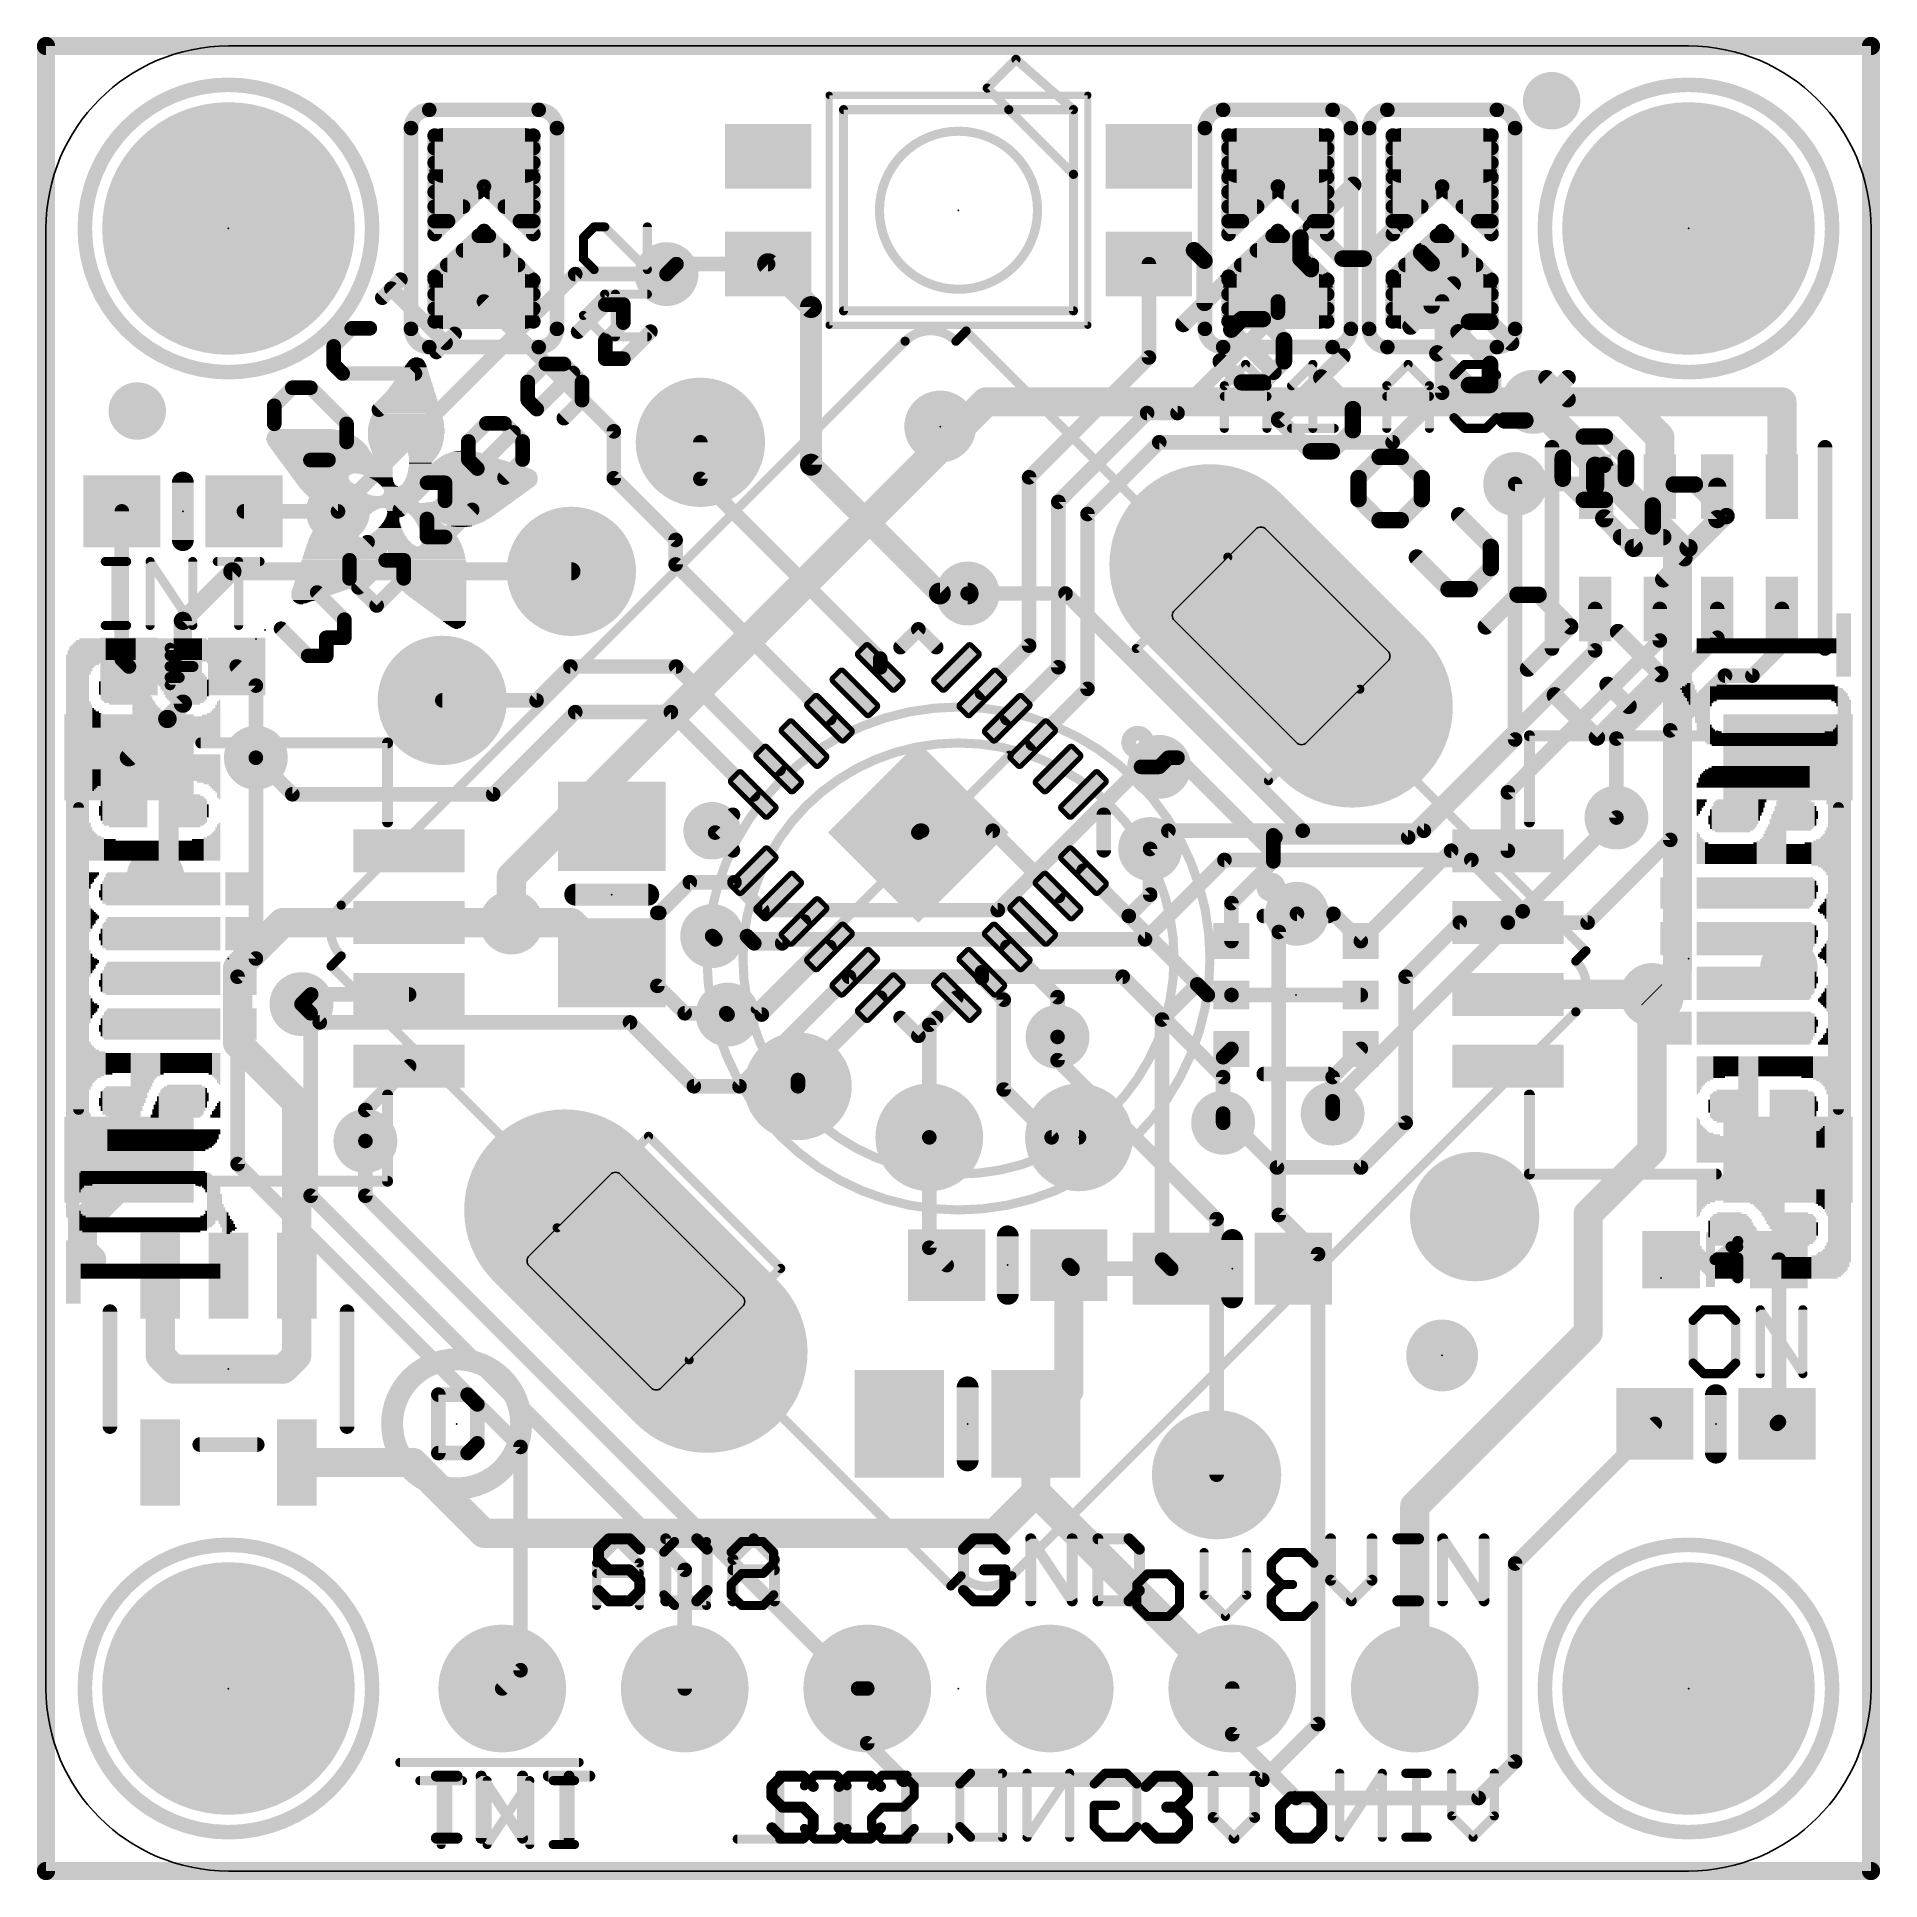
# Model space of a CAD drawing. Extents: x -0.1 to 25.5, y -0.1 to 25.5.
import ezdxf

# ---------------------------------------------------------------- set-up
doc = ezdxf.new("R2010")
doc.units = 0
for name, color, linetype in [('1', 12, 'CONTINUOUS'), ('16', 132, 'CONTINUOUS'), ('17', 110, 'CONTINUOUS'), ('18', 110, 'CONTINUOUS'), ('20', 53, 'CONTINUOUS'), ('21', 40, 'CONTINUOUS'), ('22', 6, 'CONTINUOUS'), ('23', 53, 'CONTINUOUS'), ('24', 53, 'CONTINUOUS'), ('46', 140, 'CONTINUOUS')]:
    doc.layers.add(name, color=color, linetype=linetype)

# ---------------------------------------------------------------- blocks, each defined once
blk = doc.blocks.new('RECT')
blk.add_solid([(-0.5, -0.5), (0.5, -0.5), (-0.5, 0.5), (0.5, 0.5)])
blk = doc.blocks.new('PIE')
at = {"const_width": 0.5}
blk.add_lwpolyline([(0, -0.25, 1), (0, 0.25, 1), (0, -0.25)], format="xyb", dxfattribs=at)
blk = doc.blocks.new('RECT128000X44800R50')
at = {"const_width": 0.07}
blk.add_lwpolyline([(0.365, -0.07), (0.365, 0.07, 0.4142), (0.33, 0.105), (-0.33, 0.105, 0.4142), (-0.365, 0.07), (-0.365, -0.07, 0.4142), (-0.33, -0.105), (0.33, -0.105, 0.4142)], format="xyb", close=True, dxfattribs=at)
blk.add_solid([(-0.3475, -0.0875), (0.3475, -0.0875), (-0.3475, 0.0875), (0.3475, 0.0875)])
blk = doc.blocks.new('ROUNDP')
at = {"const_width": 0.5}
blk.add_lwpolyline([(0, -0.25, 1), (0, 0.25, 1), (0, -0.25)], format="xyb", dxfattribs=at)
blk = doc.blocks.new('RECT121920X243840R50')
at = {"const_width": 0.1905}
blk.add_lwpolyline([(0.2858, -0.5715), (0.2858, 0.5715, 0.4142), (0.1905, 0.6668), (-0.1905, 0.6668, 0.4142), (-0.2858, 0.5715), (-0.2858, -0.5715, 0.4142), (-0.1905, -0.6668), (0.1905, -0.6668, 0.4142)], format="xyb", close=True, dxfattribs=at)
blk.add_solid([(-0.2159, -0.5969), (0.2159, -0.5969), (-0.2159, 0.5969), (0.2159, 0.5969)])
blk = doc.blocks.new('LONGP100')
at = {"const_width": 1}
blk.add_lwpolyline([(-0.5, 0), (0.5, 0)], dxfattribs=at)
at = {"const_width": 0.5}
for points in [[(-0.5, 0.25, 1), (-0.5, -0.25)], [(0.5, -0.25, 1), (0.5, 0.25)]]:
    blk.add_lwpolyline(points, format="xyb", dxfattribs=at)
blk = doc.blocks.new('ROUNDV')
at = {"const_width": 0.5}
blk.add_lwpolyline([(0, -0.25, 1), (0, 0.25, 1), (0, -0.25)], format="xyb", dxfattribs=at)

msp = doc.modelspace()

# ---------------------------------------------------------------- linework, layer by layer
at = {"layer": '1'}
for points, const_width in [([(0, 25.4), (25.4, 25.4)], 0.254), ([(0, 0), (0, 25.4)], 0.254), ([(25.4, 25.4), (25.4, 0)], 0.254), ([(6.7826, 24.153), (5.4094, 24.153)], 0.2032), ([(5.4094, 24.153), (5.4094, 22.783)], 0.2032), ([(6.7826, 22.783), (6.7826, 24.153)], 0.2032), ([(17.8316, 24.153), (16.4584, 24.153)], 0.2032), ([(16.4584, 24.153), (16.4584, 22.783)], 0.2032), ([(17.8316, 22.783), (17.8316, 24.153)], 0.2032), ([(20.1176, 24.153), (18.7444, 24.153)], 0.2032), ([(18.7444, 24.153), (18.7444, 22.783)], 0.2032), ([(20.1176, 22.783), (20.1176, 24.153)], 0.2032), ([(5.4094, 23.9776), (6.7826, 23.9776)], 0.2032), ([(5.4094, 23.7744), (6.7826, 23.7744)], 0.2032), ([(16.4584, 23.9776), (17.8316, 23.9776)], 0.2032), ([(16.4584, 23.7744), (17.8316, 23.7744)], 0.2032), ([(18.7444, 23.9776), (20.1176, 23.9776)], 0.2032), ([(18.7444, 23.7744), (20.1176, 23.7744)], 0.2032), ([(5.4094, 23.5712), (6.7826, 23.5712)], 0.2032), ([(16.4584, 23.5712), (17.8316, 23.5712)], 0.2032), ([(18.7444, 23.5712), (20.1176, 23.5712)], 0.2032), ([(5.4094, 22.783), (6.096, 23.4442)], 0.2032), ([(5.4094, 23.368), (6.0169, 23.368)], 0.2032), ([(6.096, 23.4442), (6.7826, 22.783)], 0.2032), ([(6.1751, 23.368), (6.7826, 23.368)], 0.2032), ([(16.4584, 22.783), (17.145, 23.4442)], 0.2032), ([(16.4584, 23.368), (17.0659, 23.368)], 0.2032), ([(17.145, 23.4442), (17.8316, 22.783)], 0.2032), ([(17.2241, 23.368), (17.8316, 23.368)], 0.2032), ([(18.7444, 22.783), (19.431, 23.4442)], 0.2032), ([(18.7444, 23.368), (19.3519, 23.368)], 0.2032), ([(19.431, 23.4442), (20.1176, 22.783)], 0.2032), ([(19.5101, 23.368), (20.1176, 23.368)], 0.2032), ([(5.4094, 23.1648), (5.8059, 23.1648)], 0.2032), ([(6.3861, 23.1648), (6.7826, 23.1648)], 0.2032), ([(16.4584, 23.1648), (16.8549, 23.1648)], 0.2032), ([(17.4351, 23.1648), (17.8316, 23.1648)], 0.2032), ([(18.7444, 23.1648), (19.1409, 23.1648)], 0.2032), ([(19.7211, 23.1648), (20.1176, 23.1648)], 0.2032), ([(5.4094, 22.9616), (5.5949, 22.9616)], 0.2032), ([(5.4094, 22.1885), (6.096, 22.8251)], 0.2032), ([(6.0241, 22.7584), (6.1627, 22.7584)], 0.2032), ([(6.096, 22.8251), (6.7826, 22.1385)], 0.2032), ([(6.5971, 22.9616), (6.7826, 22.9616)], 0.2032), ([(16.4584, 22.9616), (16.6439, 22.9616)], 0.2032), ([(16.4584, 22.1885), (17.145, 22.8251)], 0.2032), ([(17.0731, 22.7584), (17.2117, 22.7584)], 0.2032), ([(17.145, 22.8251), (17.8316, 22.1385)], 0.2032), ([(17.6461, 22.9616), (17.8316, 22.9616)], 0.2032), ([(18.7444, 22.9616), (18.9299, 22.9616)], 0.2032), ([(18.7444, 22.1885), (19.431, 22.8251)], 0.2032), ([(19.3591, 22.7584), (19.4977, 22.7584)], 0.2032), ([(19.431, 22.8251), (20.1176, 22.1385)], 0.2032), ([(19.9321, 22.9616), (20.1176, 22.9616)], 0.2032), ([(5.8049, 22.5552), (6.3659, 22.5552)], 0.2032), ([(16.8539, 22.5552), (17.4149, 22.5552)], 0.2032), ([(19.1399, 22.5552), (19.7009, 22.5552)], 0.2032), ([(5.5857, 22.352), (6.5691, 22.352)], 0.2032), ([(8.636, 22.225), (8.775, 22.364)], 0.2032), ([(8.775, 22.364), (10.05, 22.364)], 0.2032), ([(10.05, 22.364), (10.6476, 21.7664)], 0.3048), ([(15.35, 21.065), (15.35, 22.364)], 0.2032), ([(16.6347, 22.352), (17.6181, 22.352)], 0.2032), ([(18.9207, 22.352), (19.9041, 22.352)], 0.2032), ([(5.4094, 21.567), (5.4094, 22.1885)], 0.2032), ([(5.4094, 22.1488), (6.7723, 22.1488)], 0.2032), ([(6.7826, 22.1385), (6.7826, 21.567)], 0.2032), ([(16.4584, 21.567), (16.4584, 22.1885)], 0.2032), ([(16.4584, 22.1488), (17.8213, 22.1488)], 0.2032), ([(17.8316, 22.1385), (17.8316, 21.567)], 0.2032), ([(18.7444, 21.567), (18.7444, 22.1885)], 0.2032), ([(18.7444, 22.1488), (20.1073, 22.1488)], 0.2032), ([(20.1176, 22.1385), (20.1176, 21.567)], 0.2032), ([(5.4094, 21.9456), (6.7826, 21.9456)], 0.2032), ([(5.4094, 21.7424), (6.7826, 21.7424)], 0.2032), ([(6.096, 21.844), (7.9031, 20.0369)], 0.2032), ([(10.6476, 21.7664), (10.6476, 19.5729)], 0.3048), ([(16.4584, 21.9456), (17.8316, 21.9456)], 0.2032), ([(16.4584, 21.7424), (17.8316, 21.7424)], 0.2032), ([(17.145, 21.6883), (17.145, 21.844)], 0.2032), ([(18.7444, 21.9456), (20.1176, 21.9456)], 0.2032), ([(18.7444, 21.7424), (20.1176, 21.7424)], 0.2032), ([(19.431, 20.574), (19.431, 21.844)], 0.2032), ([(6.7826, 21.567), (5.4094, 21.567)], 0.2032), ([(15.748, 20.2913), (17.145, 21.6883)], 0.2032), ([(17.8316, 21.567), (16.4584, 21.567)], 0.2032), ([(20.1176, 21.567), (18.7444, 21.567)], 0.2032), ([(13.6826, 19.3976), (15.35, 21.065)], 0.2032), ([(18.7419, 19.8849), (19.431, 20.574)], 0.2032), ([(20.701, 20.447), (24.16, 20.447)], 0.4064), ([(20.701, 20.447), (21.971, 20.447)], 0.4064), ([(22.46, 19.958), (21.971, 20.447)], 0.4064), ([(24.16, 20.447), (24.16, 19.265)], 0.4064), ([(14.089, 19.0546), (15.3257, 20.2913)], 0.2032), ([(15.3257, 20.2913), (15.748, 20.2913)], 0.2032), ([(7.9031, 20.0369), (7.9031, 19.3852)], 0.2032), ([(22.46, 19.265), (22.46, 19.958)], 0.4064), ([(9.1079, 19.8842), (9.1079, 19.3762)], 0.2032), ([(14.4954, 18.8862), (15.494, 19.8849)], 0.2032), ([(15.494, 19.8849), (18.7419, 19.8849)], 0.2032), ([(12.4405, 17.78), (10.6476, 19.5729)], 0.3048), ([(13.6826, 17.0546), (13.6826, 19.3976)], 0.2032), ([(21.56, 19.558), (21.56, 19.304)], 0.254), ([(21.56, 19.558), (21.687, 19.558)], 0.2032), ([(21.687, 18.826), (21.687, 19.558)], 0.254), ([(7.9031, 19.3852), (8.763, 18.5253)], 0.2032), ([(11.6109, 16.8732), (9.1079, 19.3762)], 0.2032), ([(20.447, 19.304), (21.56, 19.304)], 0.2032), ([(21.56, 19.304), (21.56, 19.265)], 0.254), ([(23.26, 19.265), (23.26, 18.815)], 0.254), ([(1.055, 18.923), (1.055, 16.864)], 0.2032), ([(2.755, 18.923), (4.064, 18.923)], 0.2032), ([(14.089, 16.7539), (14.089, 19.0546)], 0.2032), ([(14.4954, 16.4532), (14.4954, 18.8862)], 0.2032), ([(22.098, 18.415), (21.687, 18.826)], 0.254), ([(23.26, 18.815), (22.86, 18.415)], 0.254), ([(8.763, 18.5253), (8.763, 18.1844)], 0.2032), ([(22.86, 18.415), (22.098, 18.415)], 0.254), ([(1.905, 17.399), (2.5942, 18.0882)], 0.254), ([(2.5942, 18.0882), (7.3118, 18.0882)], 0.254), ([(8.763, 18.1844), (10.9038, 16.0436)], 0.2032), ([(12.827, 17.78), (12.4405, 17.78)], 0.3048), ([(1.905, 16.247), (1.905, 17.399)], 0.254), ([(21.56, 17.565), (21.56, 16.988)], 0.2032), ([(22.46, 17.565), (22.46, 17.126)], 0.2032), ([(23.26, 17.565), (23.26, 17.164)], 0.2032), ([(24.16, 17.048), (24.16, 17.565)], 0.2032), ([(22.46, 17.126), (20.346, 15.012)], 0.2032), ([(23.26, 17.164), (21.8567, 15.7607)], 0.2032), ([(1.055, 16.864), (1.155, 16.764)], 0.2032), ([(11.6109, 16.7507), (11.6109, 16.8732)], 0.2032), ([(13.0251, 16.3971), (13.6826, 17.0546)], 0.2032), ([(21.56, 16.988), (18.9578, 14.3858)], 0.2032), ([(23.749, 16.637), (24.16, 17.048)], 0.2032), ([(2.655, 16.764), (2.921, 16.498)], 0.2032), ([(6.8274, 16.2921), (7.2993, 16.764)], 0.2032), ([(7.2993, 16.764), (8.7691, 16.764)], 0.2032), ([(8.7691, 16.764), (10.1967, 15.3365)], 0.2032), ([(13.3786, 16.0436), (14.089, 16.7539)], 0.2032), ([(22.606, 15.875), (23.368, 16.637)], 0.2032), ([(23.368, 16.637), (23.749, 16.637)], 0.2032), ([(2.921, 16.498), (2.921, 15.494)], 0.2032), ([(13.7322, 15.69), (14.4954, 16.4532)], 0.2032), ([(1.6918, 16.0338), (1.905, 16.247)], 0.254), ([(5.5158, 16.2921), (6.8274, 16.2921)], 0.2032), ([(7.366, 16.129), (6.223, 14.986)], 0.2032), ([(8.697, 16.129), (7.366, 16.129)], 0.2032), ([(9.8431, 14.9829), (8.697, 16.129)], 0.2032), ([(1.154, 15.5), (1.6878, 16.0338)], 0.254), ([(1.6878, 16.0338), (1.6918, 16.0338)], 0.254), ([(22.606, 14.351), (22.606, 15.875)], 0.2032), ([(21.8567, 15.7607), (21.8567, 14.6614)], 0.2032), ([(3.429, 14.986), (2.921, 15.494)], 0.2032), ([(15.494, 15.367), (15.621, 15.494)], 0.2032), ([(15.748, 15.494), (15.621, 15.494)], 0.2032), ([(17.0815, 14.1605), (15.748, 15.494)], 0.2032), ([(6.223, 14.986), (3.429, 14.986)], 0.2032), ([(20.346, 15.012), (20.346, 14.2)], 0.2032), ([(12.1412, 14.4526), (12.1666, 14.478)], 0.2032), ([(12.1666, 14.478), (12.192, 14.478)], 0.2032), ([(13.1765, 14.478), (12.192, 14.478)], 0.2032), ([(14.0857, 13.5687), (13.1765, 14.478)], 0.2032), ([(17.1102, 14.3858), (17.0815, 14.4145)], 0.2032), ([(17.0815, 14.1605), (17.0815, 14.4145)], 0.2032), ([(18.9578, 14.3858), (17.1102, 14.3858)], 0.2032), ([(21.455, 13.2), (22.606, 14.351)], 0.2032), ([(15.367, 13.589), (15.367, 14.224)], 0.2032), ([(16.499, 13.4701), (17.0815, 14.0526)], 0.2032), ([(17.0815, 14.0526), (17.0815, 14.1605)], 0.2032), ([(19.557, 14.2), (18.299, 12.942)], 0.2032), ([(19.557, 14.2), (20.346, 14.2)], 0.2032), ([(14.4393, 13.9223), (15.0698, 13.2918)], 0.2032), ([(15.0698, 13.2918), (15.367, 13.589)], 0.2032), ([(2.667, 12.573), (3.294, 13.2)], 0.4064), ([(3.294, 13.2), (5.054, 13.2)], 0.4064), ([(5.054, 13.2), (6.477, 13.2)], 0.4064), ([(6.477, 13.2), (7.313, 13.2)], 0.4064), ([(7.313, 13.2), (7.874, 12.639)], 0.4064), ([(16.0223, 12.3393), (15.0698, 13.2918)], 0.2032), ([(16.499, 12.942), (16.499, 13.4701)], 0.2032), ([(17.4109, 13.3223), (17.9187, 13.3223)], 0.2032), ([(17.9187, 13.3223), (18.299, 12.942)], 0.2032), ([(9.7566, 13.012), (9.2717, 13.012)], 0.2032), ([(9.8576, 12.9111), (9.7566, 13.012)], 0.2032), ([(10.5502, 13.2152), (10.2461, 12.9111)], 0.2032), ([(18.923, 12.446), (19.677, 13.2)], 0.2032), ([(19.677, 13.2), (20.346, 13.2)], 0.2032), ([(20.346, 13.2), (21.455, 13.2)], 0.2032), ([(10.2461, 12.9111), (9.8576, 12.9111)], 0.2032), ([(10.9038, 12.8616), (9.962, 11.9198)], 0.2032), ([(13.3786, 12.8616), (14.0785, 12.1618)], 0.2032), ([(2.667, 11.5211), (2.667, 12.573)], 0.4064), ([(13.0251, 12.5081), (13.0251, 12.43)], 0.2032), ([(13.0251, 12.43), (13.3292, 12.1259)], 0.2032), ([(15.533, 11.85), (16.0223, 12.3393)], 0.2032), ([(16.1696, 12.192), (16.0223, 12.3393)], 0.2032), ([(18.923, 10.414), (18.923, 12.446)], 0.2032), ([(20.346, 12.2), (22.344, 12.2)], 0.4064), ([(22.344, 12.2), (22.352, 12.192)], 0.4064), ([(22.352, 12.192), (22.352, 10.033)], 0.4064), ([(3.691, 12.2), (3.556, 12.065)], 0.2032), ([(5.054, 12.2), (3.691, 12.2)], 0.2032), ([(11.6109, 12.1545), (10.4648, 11.0084)], 0.2032), ([(12.6715, 12.1545), (12.2936, 11.7766)], 0.2032), ([(13.3292, 12.1259), (13.3292, 10.877)], 0.2032), ([(14.0785, 12.1618), (14.0785, 11.6085)], 0.2032), ([(16.499, 12.192), (16.1696, 12.192)], 0.2032), ([(18.299, 12.192), (16.499, 12.192)], 0.2032), ([(9.962, 11.9198), (9.486, 11.9198)], 0.2032), ([(12.2936, 11.7766), (12.2936, 10.2108)], 0.2032), ([(15.533, 11.85), (15.533, 8.509)], 0.2032), ([(3.49, 10.6981), (2.667, 11.5211)], 0.4064), ([(5.054, 11.2), (4.445, 10.591)], 0.2032), ([(16.383, 11.326), (16.499, 11.442)], 0.2032), ([(16.383, 11.326), (16.383, 10.541)], 0.2032), ([(18.299, 11.442), (17.907, 11.05)], 0.2032), ([(10.4648, 11.0084), (10.4648, 10.922)], 0.2032), ([(17.907, 11.05), (17.907, 10.541)], 0.2032), ([(3.49, 8.2851), (3.49, 10.6981)], 0.4064), ([(13.9954, 10.2108), (13.3292, 10.877)], 0.2032), ([(4.445, 10.591), (4.445, 10.16)], 0.2032), ([(17.1323, 9.7917), (16.383, 10.541)], 0.2032), ([(16.383, 10.414), (16.383, 10.541)], 0.2032), ([(12.2936, 10.2108), (12.2936, 8.675)], 0.2032), ([(13.9954, 10.2108), (14.3764, 10.2108)], 0.2032), ([(18.923, 10.414), (18.3007, 9.7917)], 0.2032), ([(1.154, 9.9), (1.154, 9.663)], 0.4064), ([(22.352, 10.033), (21.463, 9.144)], 0.4064), ([(1.154, 9.663), (0.508, 9.017)], 0.4064), ([(17.1323, 9.7917), (18.3007, 9.7917)], 0.2032), ([(21.463, 9.144), (21.463, 7.493)], 0.4064), ([(0.508, 9.017), (0.508, 8.636)], 0.4064), ([(0.508, 8.636), (0.635, 8.509)], 0.4064), ([(12.2936, 8.675), (12.5358, 8.4328)], 0.2032), ([(1.59, 8.2851), (1.59, 7.173)], 0.4064), ([(3.49, 7.173), (3.49, 8.2851)], 0.4064), ([(14.2358, 6.6818), (14.2358, 8.4328)], 0.4064), ([(14.2866, 8.382), (14.2358, 8.4328)], 0.2032), ([(15.66, 8.382), (14.2866, 8.382)], 0.2032), ([(15.66, 8.382), (15.533, 8.509)], 0.2032), ([(24.118, 8.509), (24.118, 6.25)], 0.2032), ([(21.463, 7.493), (19.05, 5.08)], 0.4064), ([(1.59, 7.173), (1.778, 6.985)], 0.4064), ([(1.778, 6.985), (3.302, 6.985)], 0.4064), ([(3.302, 6.985), (3.49, 7.173)], 0.4064), ([(13.777, 6.223), (14.2358, 6.6818)], 0.4064), ([(13.777, 6.223), (13.777, 5.273)], 0.4064), ([(22.391, 6.223), (20.447, 4.279)], 0.2032), ([(24.118, 6.25), (24.091, 6.223)], 0.2032), ([(3.49, 5.6849), (5.1101, 5.6849)], 0.4064), ([(5.1101, 5.6849), (6.096, 4.699)], 0.4064), ([(13.203, 4.699), (13.777, 5.273)], 0.4064), ([(13.777, 5.273), (16.51, 2.54)], 0.4064), ([(19.05, 5.08), (19.05, 2.54)], 0.4064), ([(6.096, 4.699), (13.203, 4.699)], 0.4064), ([(20.447, 4.279), (20.447, 1.524)], 0.2032), ([(16.51, 1.905), (16.51, 2.54)], 0.2032), ([(17.399, 1.016), (16.51, 1.905)], 0.2032), ([(20.447, 1.524), (19.939, 1.016)], 0.2032), ([(19.939, 1.016), (17.399, 1.016)], 0.2032), ([(25.4, 0), (0, 0)], 0.254)]:
    msp.add_lwpolyline(points, dxfattribs=dict(at, const_width=const_width))
for points, const_width in [([(0, 25.4635, 1), (0, 25.3365)], 0.127), ([(0.0635, 25.4, 1), (-0.0635, 25.4)], 0.127), ([(25.4635, 25.4, 1), (25.3365, 25.4)], 0.127), ([(25.4, 25.3365, 1), (25.4, 25.4635)], 0.127), ([(5.4094, 24.2038, 1), (5.4094, 24.1022)], 0.1016), ([(5.4602, 24.153, 1), (5.3586, 24.153)], 0.1016), ([(6.8334, 24.153, 1), (6.7318, 24.153)], 0.1016), ([(6.7826, 24.1022, 1), (6.7826, 24.2038)], 0.1016), ([(16.4584, 24.2038, 1), (16.4584, 24.1022)], 0.1016), ([(16.5092, 24.153, 1), (16.4076, 24.153)], 0.1016), ([(17.8824, 24.153, 1), (17.7808, 24.153)], 0.1016), ([(17.8316, 24.1022, 1), (17.8316, 24.2038)], 0.1016), ([(18.7444, 24.2038, 1), (18.7444, 24.1022)], 0.1016), ([(18.7952, 24.153, 1), (18.6936, 24.153)], 0.1016), ([(20.1684, 24.153, 1), (20.0668, 24.153)], 0.1016), ([(20.1176, 24.1022, 1), (20.1176, 24.2038)], 0.1016), ([(5.4094, 24.0284, 1), (5.4094, 23.9268)], 0.1016), ([(5.4094, 23.8252, 1), (5.4094, 23.7236)], 0.1016), ([(6.7826, 23.9268, 1), (6.7826, 24.0284)], 0.1016), ([(6.7826, 23.7236, 1), (6.7826, 23.8252)], 0.1016), ([(16.4584, 24.0284, 1), (16.4584, 23.9268)], 0.1016), ([(16.4584, 23.8252, 1), (16.4584, 23.7236)], 0.1016), ([(17.8316, 23.9268, 1), (17.8316, 24.0284)], 0.1016), ([(17.8316, 23.7236, 1), (17.8316, 23.8252)], 0.1016), ([(18.7444, 24.0284, 1), (18.7444, 23.9268)], 0.1016), ([(18.7444, 23.8252, 1), (18.7444, 23.7236)], 0.1016), ([(20.1176, 23.9268, 1), (20.1176, 24.0284)], 0.1016), ([(20.1176, 23.7236, 1), (20.1176, 23.8252)], 0.1016), ([(5.4094, 23.622, 1), (5.4094, 23.5204)], 0.1016), ([(6.7826, 23.5204, 1), (6.7826, 23.622)], 0.1016), ([(16.4584, 23.622, 1), (16.4584, 23.5204)], 0.1016), ([(17.8316, 23.5204, 1), (17.8316, 23.622)], 0.1016), ([(18.7444, 23.622, 1), (18.7444, 23.5204)], 0.1016), ([(20.1176, 23.5204, 1), (20.1176, 23.622)], 0.1016), ([(5.4094, 23.4188, 1), (5.4094, 23.3172)], 0.1016), ([(6.0169, 23.3172, 1), (6.0169, 23.4188)], 0.1016), ([(6.1312, 23.4808, 1), (6.0608, 23.4076)], 0.1016), ([(6.1312, 23.4076, 1), (6.0608, 23.4808)], 0.1016), ([(6.1751, 23.4188, 1), (6.1751, 23.3172)], 0.1016), ([(6.7826, 23.3172, 1), (6.7826, 23.4188)], 0.1016), ([(16.4584, 23.4188, 1), (16.4584, 23.3172)], 0.1016), ([(17.0659, 23.3172, 1), (17.0659, 23.4188)], 0.1016), ([(17.1802, 23.4808, 1), (17.1098, 23.4076)], 0.1016), ([(17.1802, 23.4076, 1), (17.1098, 23.4808)], 0.1016), ([(17.2241, 23.4188, 1), (17.2241, 23.3172)], 0.1016), ([(17.8316, 23.3172, 1), (17.8316, 23.4188)], 0.1016), ([(18.7444, 23.4188, 1), (18.7444, 23.3172)], 0.1016), ([(19.3519, 23.3172, 1), (19.3519, 23.4188)], 0.1016), ([(19.4662, 23.4808, 1), (19.3958, 23.4076)], 0.1016), ([(19.4662, 23.4076, 1), (19.3958, 23.4808)], 0.1016), ([(19.5101, 23.4188, 1), (19.5101, 23.3172)], 0.1016), ([(20.1176, 23.3172, 1), (20.1176, 23.4188)], 0.1016), ([(5.4094, 23.2156, 1), (5.4094, 23.114)], 0.1016), ([(5.8059, 23.114, 1), (5.8059, 23.2156)], 0.1016), ([(6.3861, 23.2156, 1), (6.3861, 23.114)], 0.1016), ([(6.7826, 23.114, 1), (6.7826, 23.2156)], 0.1016), ([(16.4584, 23.2156, 1), (16.4584, 23.114)], 0.1016), ([(16.8549, 23.114, 1), (16.8549, 23.2156)], 0.1016), ([(17.4351, 23.2156, 1), (17.4351, 23.114)], 0.1016), ([(17.8316, 23.114, 1), (17.8316, 23.2156)], 0.1016), ([(18.7444, 23.2156, 1), (18.7444, 23.114)], 0.1016), ([(19.1409, 23.114, 1), (19.1409, 23.2156)], 0.1016), ([(19.7211, 23.2156, 1), (19.7211, 23.114)], 0.1016), ([(20.1176, 23.114, 1), (20.1176, 23.2156)], 0.1016), ([(5.4094, 23.0124, 1), (5.4094, 22.9108)], 0.1016), ([(5.3742, 22.8196, 1), (5.4446, 22.7464)], 0.1016), ([(5.3586, 22.783, 1), (5.4602, 22.783)], 0.1016), ([(5.5949, 22.9108, 1), (5.5949, 23.0124)], 0.1016), ([(6.0241, 22.8092, 1), (6.0241, 22.7076)], 0.1016), ([(6.1319, 22.861, 1), (6.0601, 22.7892)], 0.1016), ([(6.1305, 22.7878, 1), (6.0615, 22.8624)], 0.1016), ([(6.1627, 22.7076, 1), (6.1627, 22.8092)], 0.1016), ([(6.5971, 23.0124, 1), (6.5971, 22.9108)], 0.1016), ([(6.7318, 22.783, 1), (6.8334, 22.783)], 0.1016), ([(6.7474, 22.7464, 1), (6.8178, 22.8196)], 0.1016), ([(6.7826, 22.9108, 1), (6.7826, 23.0124)], 0.1016), ([(16.4584, 23.0124, 1), (16.4584, 22.9108)], 0.1016), ([(16.4232, 22.8196, 1), (16.4936, 22.7464)], 0.1016), ([(16.4076, 22.783, 1), (16.5092, 22.783)], 0.1016), ([(16.6439, 22.9108, 1), (16.6439, 23.0124)], 0.1016), ([(17.0731, 22.8092, 1), (17.0731, 22.7076)], 0.1016), ([(17.1809, 22.861, 1), (17.1091, 22.7892)], 0.1016), ([(17.1795, 22.7878, 1), (17.1105, 22.8624)], 0.1016), ([(17.2117, 22.7076, 1), (17.2117, 22.8092)], 0.1016), ([(17.6461, 23.0124, 1), (17.6461, 22.9108)], 0.1016), ([(17.7808, 22.783, 1), (17.8824, 22.783)], 0.1016), ([(17.7964, 22.7464, 1), (17.8668, 22.8196)], 0.1016), ([(17.8316, 22.9108, 1), (17.8316, 23.0124)], 0.1016), ([(18.7444, 23.0124, 1), (18.7444, 22.9108)], 0.1016), ([(18.7092, 22.8196, 1), (18.7796, 22.7464)], 0.1016), ([(18.6936, 22.783, 1), (18.7952, 22.783)], 0.1016), ([(18.9299, 22.9108, 1), (18.9299, 23.0124)], 0.1016), ([(19.3591, 22.8092, 1), (19.3591, 22.7076)], 0.1016), ([(19.4669, 22.861, 1), (19.3951, 22.7892)], 0.1016), ([(19.4655, 22.7878, 1), (19.3965, 22.8624)], 0.1016), ([(19.4977, 22.7076, 1), (19.4977, 22.8092)], 0.1016), ([(19.9321, 23.0124, 1), (19.9321, 22.9108)], 0.1016), ([(20.0668, 22.783, 1), (20.1684, 22.783)], 0.1016), ([(20.0824, 22.7464, 1), (20.1528, 22.8196)], 0.1016), ([(20.1176, 22.9108, 1), (20.1176, 23.0124)], 0.1016), ([(5.8049, 22.606, 1), (5.8049, 22.5044)], 0.1016), ([(6.3659, 22.5044, 1), (6.3659, 22.606)], 0.1016), ([(16.8539, 22.606, 1), (16.8539, 22.5044)], 0.1016), ([(17.4149, 22.5044, 1), (17.4149, 22.606)], 0.1016), ([(19.1399, 22.606, 1), (19.1399, 22.5044)], 0.1016), ([(19.7009, 22.5044, 1), (19.7009, 22.606)], 0.1016), ([(5.5857, 22.4028, 1), (5.5857, 22.3012)], 0.1016), ([(6.5691, 22.3012, 1), (6.5691, 22.4028)], 0.1016), ([(8.775, 22.4148, 1), (8.775, 22.3132)], 0.1016), ([(8.8109, 22.3281, 1), (8.7391, 22.3999)], 0.1016), ([(10.1039, 22.4179, 1), (9.9961, 22.3101)], 0.1524), ([(10.05, 22.3132, 1), (10.05, 22.4148)], 0.1016), ([(15.4008, 22.364, 1), (15.2992, 22.364)], 0.1016), ([(16.6347, 22.4028, 1), (16.6347, 22.3012)], 0.1016), ([(17.6181, 22.3012, 1), (17.6181, 22.4028)], 0.1016), ([(18.9207, 22.4028, 1), (18.9207, 22.3012)], 0.1016), ([(19.9041, 22.3012, 1), (19.9041, 22.4028)], 0.1016), ([(5.4602, 22.1885, 1), (5.3586, 22.1885)], 0.1016), ([(5.3749, 22.2258, 1), (5.4439, 22.1512)], 0.1016), ([(5.4094, 22.1996, 1), (5.4094, 22.098)], 0.1016), ([(6.8334, 22.1385, 1), (6.7318, 22.1385)], 0.1016), ([(6.7467, 22.1026, 1), (6.8185, 22.1744)], 0.1016), ([(6.7723, 22.098, 1), (6.7723, 22.1996)], 0.1016), ([(8.6001, 22.2609, 1), (8.6719, 22.1891)], 0.1016), ([(16.5092, 22.1885, 1), (16.4076, 22.1885)], 0.1016), ([(16.4239, 22.2258, 1), (16.4929, 22.1512)], 0.1016), ([(16.4584, 22.1996, 1), (16.4584, 22.098)], 0.1016), ([(17.8824, 22.1385, 1), (17.7808, 22.1385)], 0.1016), ([(17.7957, 22.1026, 1), (17.8675, 22.1744)], 0.1016), ([(17.8213, 22.098, 1), (17.8213, 22.1996)], 0.1016), ([(18.7952, 22.1885, 1), (18.6936, 22.1885)], 0.1016), ([(18.7099, 22.2258, 1), (18.7789, 22.1512)], 0.1016), ([(18.7444, 22.1996, 1), (18.7444, 22.098)], 0.1016), ([(20.1684, 22.1385, 1), (20.0668, 22.1385)], 0.1016), ([(20.0817, 22.1026, 1), (20.1535, 22.1744)], 0.1016), ([(20.1073, 22.098, 1), (20.1073, 22.1996)], 0.1016), ([(5.4094, 21.9964, 1), (5.4094, 21.8948)], 0.1016), ([(5.4094, 21.7932, 1), (5.4094, 21.6916)], 0.1016), ([(6.1319, 21.8799, 1), (6.0601, 21.8081)], 0.1016), ([(6.7826, 21.8948, 1), (6.7826, 21.9964)], 0.1016), ([(6.7826, 21.6916, 1), (6.7826, 21.7932)], 0.1016), ([(10.7238, 21.7664, 1), (10.5714, 21.7664)], 0.1524), ([(10.5937, 21.7125, 1), (10.7015, 21.8203)], 0.1524), ([(16.4584, 21.9964, 1), (16.4584, 21.8948)], 0.1016), ([(16.4584, 21.7932, 1), (16.4584, 21.6916)], 0.1016), ([(17.1958, 21.844, 1), (17.0942, 21.844)], 0.1016), ([(17.8316, 21.8948, 1), (17.8316, 21.9964)], 0.1016), ([(17.8316, 21.6916, 1), (17.8316, 21.7932)], 0.1016), ([(18.7444, 21.9964, 1), (18.7444, 21.8948)], 0.1016), ([(18.7444, 21.7932, 1), (18.7444, 21.6916)], 0.1016), ([(19.4818, 21.844, 1), (19.3802, 21.844)], 0.1016), ([(20.1176, 21.8948, 1), (20.1176, 21.9964)], 0.1016), ([(20.1176, 21.6916, 1), (20.1176, 21.7932)], 0.1016), ([(5.4094, 21.6178, 1), (5.4094, 21.5162)], 0.1016), ([(5.3586, 21.567, 1), (5.4602, 21.567)], 0.1016), ([(6.7318, 21.567, 1), (6.8334, 21.567)], 0.1016), ([(6.7826, 21.5162, 1), (6.7826, 21.6178)], 0.1016), ([(16.4584, 21.6178, 1), (16.4584, 21.5162)], 0.1016), ([(16.4076, 21.567, 1), (16.5092, 21.567)], 0.1016), ([(17.0942, 21.6883, 1), (17.1958, 21.6883)], 0.1016), ([(17.1809, 21.6524, 1), (17.1091, 21.7242)], 0.1016), ([(17.7808, 21.567, 1), (17.8824, 21.567)], 0.1016), ([(17.8316, 21.5162, 1), (17.8316, 21.6178)], 0.1016), ([(18.7444, 21.6178, 1), (18.7444, 21.5162)], 0.1016), ([(18.6936, 21.567, 1), (18.7952, 21.567)], 0.1016), ([(20.0668, 21.567, 1), (20.1684, 21.567)], 0.1016), ([(20.1176, 21.5162, 1), (20.1176, 21.6178)], 0.1016), ([(15.2992, 21.065, 1), (15.4008, 21.065)], 0.1016), ([(15.3859, 21.0291, 1), (15.3141, 21.1009)], 0.1016), ([(19.3802, 20.574, 1), (19.4818, 20.574)], 0.1016), ([(19.4669, 20.5381, 1), (19.3951, 20.6099)], 0.1016), ([(20.701, 20.5486, 1), (20.701, 20.3454)], 0.2032), ([(20.701, 20.5486, 1), (20.701, 20.3454)], 0.2032), ([(22.0428, 20.5188, 1), (21.8992, 20.3752)], 0.2032), ([(21.971, 20.3454, 1), (21.971, 20.5486)], 0.2032), ([(24.2616, 20.447, 1), (24.0584, 20.447)], 0.2032), ([(24.16, 20.3454, 1), (24.16, 20.5486)], 0.2032), ([(15.3257, 20.3421, 1), (15.3257, 20.2405)], 0.1016), ([(15.3616, 20.2554, 1), (15.2898, 20.3272)], 0.1016), ([(15.7121, 20.3272, 1), (15.7839, 20.2554)], 0.1016), ([(15.748, 20.2405, 1), (15.748, 20.3421)], 0.1016), ([(7.9539, 20.0369, 1), (7.8523, 20.0369)], 0.1016), ([(7.8672, 20.001, 1), (7.939, 20.0728)], 0.1016), ([(22.5616, 19.958, 1), (22.3584, 19.958)], 0.2032), ([(22.3882, 19.8862, 1), (22.5318, 20.0298)], 0.2032), ([(9.1587, 19.8842, 1), (9.0571, 19.8842)], 0.1016), ([(15.494, 19.9357, 1), (15.494, 19.8341)], 0.1016), ([(15.53, 19.849, 1), (15.4581, 19.9208)], 0.1016), ([(18.706, 19.9208, 1), (18.7778, 19.849)], 0.1016), ([(18.7419, 19.8341, 1), (18.7419, 19.9357)], 0.1016), ([(10.7015, 19.6268, 1), (10.5937, 19.519)], 0.1524), ([(10.5714, 19.5729, 1), (10.7238, 19.5729)], 0.1524), ([(13.7334, 19.3976, 1), (13.6318, 19.3976)], 0.1016), ([(21.6235, 19.558, 1), (21.4965, 19.558)], 0.127), ([(21.56, 19.6088, 1), (21.56, 19.5072)], 0.1016), ([(21.7505, 19.558, 1), (21.6235, 19.558)], 0.127), ([(21.687, 19.5072, 1), (21.687, 19.6088)], 0.1016), ([(7.939, 19.4211, 1), (7.8672, 19.3492)], 0.1016), ([(7.8523, 19.3852, 1), (7.9539, 19.3852)], 0.1016), ([(9.1438, 19.4121, 1), (9.072, 19.3403)], 0.1016), ([(9.0571, 19.3762, 1), (9.1587, 19.3762)], 0.1016), ([(13.6467, 19.4335, 1), (13.7185, 19.3617)], 0.1016), ([(20.447, 19.3548, 1), (20.447, 19.2532)], 0.1016), ([(21.6235, 19.304, 1), (21.4965, 19.304)], 0.127), ([(21.4965, 19.304, 1), (21.6235, 19.304)], 0.127), ([(21.4965, 19.265, 1), (21.6235, 19.265)], 0.127), ([(21.56, 19.2532, 1), (21.56, 19.3548)], 0.1016), ([(22.3584, 19.265, 1), (22.5616, 19.265)], 0.2032), ([(23.3235, 19.265, 1), (23.1965, 19.265)], 0.127), ([(24.0584, 19.265, 1), (24.2616, 19.265)], 0.2032), ([(1.1058, 18.923, 1), (1.0042, 18.923)], 0.1016), ([(2.755, 18.9738, 1), (2.755, 18.8722)], 0.1016), ([(4.064, 18.8722, 1), (4.064, 18.9738)], 0.1016), ([(14.1398, 19.0546, 1), (14.0382, 19.0546)], 0.1016), ([(14.0531, 19.0905, 1), (14.1249, 19.0186)], 0.1016), ([(14.5462, 18.8862, 1), (14.4446, 18.8862)], 0.1016), ([(14.4595, 18.9221, 1), (14.5313, 18.8503)], 0.1016), ([(21.7319, 18.8709, 1), (21.6421, 18.7811)], 0.127), ([(21.6235, 18.826, 1), (21.7505, 18.826)], 0.127), ([(23.1965, 18.815, 1), (23.3235, 18.815)], 0.127), ([(23.3049, 18.7701, 1), (23.2151, 18.8599)], 0.127), ([(8.8138, 18.5253, 1), (8.7122, 18.5253)], 0.1016), ([(8.7271, 18.4893, 1), (8.7989, 18.5612)], 0.1016), ([(22.098, 18.4785, 1), (22.098, 18.3515)], 0.127), ([(22.0531, 18.3701, 1), (22.1429, 18.4599)], 0.127), ([(22.8151, 18.4599, 1), (22.9049, 18.3701)], 0.127), ([(22.86, 18.3515, 1), (22.86, 18.4785)], 0.127), ([(2.5942, 18.1517, 1), (2.5942, 18.0247)], 0.127), ([(2.6391, 18.0433, 1), (2.5493, 18.1331)], 0.127), ([(7.3118, 18.0247, 1), (7.3118, 18.1517)], 0.127), ([(8.7989, 18.2203, 1), (8.7271, 18.1484)], 0.1016), ([(8.7122, 18.1844, 1), (8.8138, 18.1844)], 0.1016), ([(12.4405, 17.8562, 1), (12.4405, 17.7038)], 0.1524), ([(12.3866, 17.7261, 1), (12.4944, 17.8339)], 0.1524), ([(12.827, 17.7038, 1), (12.827, 17.8562)], 0.1524), ([(1.9685, 17.399, 1), (1.8415, 17.399)], 0.127), ([(1.8601, 17.4439, 1), (1.9499, 17.3541)], 0.127), ([(21.6108, 17.565, 1), (21.5092, 17.565)], 0.1016), ([(22.5108, 17.565, 1), (22.4092, 17.565)], 0.1016), ([(23.3108, 17.565, 1), (23.2092, 17.565)], 0.1016), ([(24.2108, 17.565, 1), (24.1092, 17.565)], 0.1016), ([(22.4959, 17.0901, 1), (22.4241, 17.1619)], 0.1016), ([(23.2092, 17.164, 1), (23.3108, 17.164)], 0.1016), ([(23.2959, 17.1281, 1), (23.2241, 17.1999)], 0.1016), ([(1.0909, 16.8999, 1), (1.0191, 16.8281)], 0.1016), ([(11.6617, 16.8732, 1), (11.5601, 16.8732)], 0.1016), ([(11.5749, 16.8373, 1), (11.6468, 16.9092)], 0.1016), ([(13.6318, 17.0546, 1), (13.7334, 17.0546)], 0.1016), ([(13.7185, 17.0187, 1), (13.6467, 17.0906)], 0.1016), ([(21.5092, 16.988, 1), (21.6108, 16.988)], 0.1016), ([(21.5959, 16.9521, 1), (21.5241, 17.0239)], 0.1016), ([(22.4092, 17.126, 1), (22.5108, 17.126)], 0.1016), ([(24.1092, 17.048, 1), (24.2108, 17.048)], 0.1016), ([(24.1959, 17.0121, 1), (24.1241, 17.0839)], 0.1016), ([(1.0042, 16.864, 1), (1.1058, 16.864)], 0.1016), ([(1.1191, 16.7281, 1), (1.1909, 16.7999)], 0.1016), ([(2.6909, 16.7999, 1), (2.6191, 16.7281)], 0.1016), ([(7.2993, 16.8148, 1), (7.2993, 16.7132)], 0.1016), ([(7.3352, 16.7281, 1), (7.2633, 16.7999)], 0.1016), ([(8.8051, 16.7999, 1), (8.7332, 16.7281)], 0.1016), ([(8.7691, 16.7132, 1), (8.7691, 16.8148)], 0.1016), ([(11.5601, 16.7507, 1), (11.6617, 16.7507)], 0.1016), ([(14.0382, 16.7539, 1), (14.1398, 16.7539)], 0.1016), ([(14.1249, 16.718, 1), (14.0531, 16.7899)], 0.1016), ([(23.368, 16.6878, 1), (23.368, 16.5862)], 0.1016), ([(23.4039, 16.6011, 1), (23.3321, 16.6729)], 0.1016), ([(23.7131, 16.6729, 1), (23.7849, 16.6011)], 0.1016), ([(23.749, 16.5862, 1), (23.749, 16.6878)], 0.1016), ([(2.9718, 16.498, 1), (2.8702, 16.498)], 0.1016), ([(2.8851, 16.4621, 1), (2.9569, 16.5339)], 0.1016), ([(12.9892, 16.4331, 1), (13.061, 16.3612)], 0.1016), ([(14.4446, 16.4532, 1), (14.5462, 16.4532)], 0.1016), ([(14.5313, 16.4173, 1), (14.4595, 16.4891)], 0.1016), ([(1.8415, 16.247, 1), (1.9685, 16.247)], 0.127), ([(1.9499, 16.2021, 1), (1.8601, 16.2919)], 0.127), ([(5.5158, 16.3429, 1), (5.5158, 16.2413)], 0.1016), ([(6.7914, 16.328, 1), (6.8633, 16.2562)], 0.1016), ([(6.8274, 16.2413, 1), (6.8274, 16.3429)], 0.1016), ([(7.366, 16.1798, 1), (7.366, 16.0782)], 0.1016), ([(7.4019, 16.0931, 1), (7.3301, 16.1649)], 0.1016), ([(8.7329, 16.1649, 1), (8.6611, 16.0931)], 0.1016), ([(8.697, 16.0782, 1), (8.697, 16.1798)], 0.1016), ([(1.6878, 16.0973, 1), (1.6878, 15.9703)], 0.127), ([(1.6469, 16.0787, 1), (1.7367, 15.9889)], 0.127), ([(1.7327, 15.9889, 1), (1.6429, 16.0787)], 0.127), ([(1.6918, 15.9703, 1), (1.6918, 16.0973)], 0.127), ([(10.8678, 16.0077, 1), (10.9397, 16.0795)], 0.1016), ([(13.3427, 16.0795, 1), (13.4146, 16.0077)], 0.1016), ([(22.6568, 15.875, 1), (22.5552, 15.875)], 0.1016), ([(22.5701, 15.9109, 1), (22.6419, 15.8391)], 0.1016), ([(13.6963, 15.726, 1), (13.7681, 15.6541)], 0.1016), ([(21.9075, 15.7607, 1), (21.8059, 15.7607)], 0.1016), ([(21.8208, 15.7966, 1), (21.8926, 15.7248)], 0.1016), ([(1.1091, 15.5449, 1), (1.1989, 15.4551)], 0.127), ([(2.9569, 15.5299, 1), (2.8851, 15.4581)], 0.1016), ([(2.8702, 15.494, 1), (2.9718, 15.494)], 0.1016), ([(10.1607, 15.3006, 1), (10.2326, 15.3724)], 0.1016), ([(15.4581, 15.4029, 1), (15.5299, 15.3311)], 0.1016), ([(15.621, 15.5448, 1), (15.621, 15.4432)], 0.1016), ([(15.6569, 15.4581, 1), (15.5851, 15.5299)], 0.1016), ([(15.7839, 15.5299, 1), (15.7121, 15.4581)], 0.1016), ([(15.748, 15.4432, 1), (15.748, 15.5448)], 0.1016), ([(3.429, 15.0368, 1), (3.429, 14.9352)], 0.1016), ([(3.3931, 14.9501, 1), (3.4649, 15.0219)], 0.1016), ([(6.1871, 15.0219, 1), (6.2589, 14.9501)], 0.1016), ([(6.223, 14.9352, 1), (6.223, 15.0368)], 0.1016), ([(9.8072, 14.947, 1), (9.879, 15.0188)], 0.1016), ([(20.3968, 15.012, 1), (20.2952, 15.012)], 0.1016), ([(20.3101, 15.0479, 1), (20.3819, 14.9761)], 0.1016), ([(21.8059, 14.6614, 1), (21.9075, 14.6614)], 0.1016), ([(12.1053, 14.4885, 1), (12.1771, 14.4167)], 0.1016), ([(12.1666, 14.5288, 1), (12.1666, 14.4272)], 0.1016), ([(12.2025, 14.4421, 1), (12.1307, 14.5139)], 0.1016), ([(12.192, 14.5288, 1), (12.192, 14.4272)], 0.1016), ([(12.192, 14.4272, 1), (12.192, 14.5288)], 0.1016), ([(13.2124, 14.5139, 1), (13.1405, 14.4421)], 0.1016), ([(13.1765, 14.4272, 1), (13.1765, 14.5288)], 0.1016), ([(17.1174, 14.4504, 1), (17.0456, 14.3786)], 0.1016), ([(17.1323, 14.4145, 1), (17.0307, 14.4145)], 0.1016), ([(17.1102, 14.4366, 1), (17.1102, 14.335)], 0.1016), ([(17.0743, 14.3499, 1), (17.1461, 14.4217)], 0.1016), ([(18.9219, 14.4217, 1), (18.9937, 14.3499)], 0.1016), ([(18.9578, 14.335, 1), (18.9578, 14.4366)], 0.1016), ([(22.5552, 14.351, 1), (22.6568, 14.351)], 0.1016), ([(22.6419, 14.3151, 1), (22.5701, 14.3869)], 0.1016), ([(15.4178, 14.224, 1), (15.3162, 14.224)], 0.1016), ([(17.1323, 14.1605, 1), (17.0307, 14.1605)], 0.1016), ([(17.0307, 14.1605, 1), (17.1323, 14.1605)], 0.1016), ([(17.0456, 14.1246, 1), (17.1174, 14.1964)], 0.1016), ([(17.1174, 14.0166, 1), (17.0456, 14.0885)], 0.1016), ([(19.557, 14.2508, 1), (19.557, 14.1492)], 0.1016), ([(19.5929, 14.1641, 1), (19.5211, 14.2359)], 0.1016), ([(20.2952, 14.2, 1), (20.3968, 14.2)], 0.1016), ([(20.346, 14.1492, 1), (20.346, 14.2508)], 0.1016), ([(14.4752, 13.9582, 1), (14.4034, 13.8863)], 0.1016), ([(17.0307, 14.0526, 1), (17.1323, 14.0526)], 0.1016), ([(14.0498, 13.5328, 1), (14.1217, 13.6046)], 0.1016), ([(15.3162, 13.589, 1), (15.4178, 13.589)], 0.1016), ([(15.4029, 13.5531, 1), (15.3311, 13.6249)], 0.1016), ([(3.294, 13.3016, 1), (3.294, 13.0984)], 0.2032), ([(3.3658, 13.1282, 1), (3.2222, 13.2718)], 0.2032), ([(5.054, 13.3016, 1), (5.054, 13.0984)], 0.2032), ([(5.054, 13.0984, 1), (5.054, 13.3016)], 0.2032), ([(6.477, 13.3016, 1), (6.477, 13.0984)], 0.2032), ([(6.477, 13.0984, 1), (6.477, 13.3016)], 0.2032), ([(7.3848, 13.2718, 1), (7.2412, 13.1282)], 0.2032), ([(7.313, 13.0984, 1), (7.313, 13.3016)], 0.2032), ([(15.1057, 13.3277, 1), (15.0339, 13.2559)], 0.1016), ([(15.0339, 13.3277, 1), (15.1057, 13.2559)], 0.1016), ([(15.0339, 13.2559, 1), (15.1057, 13.3277)], 0.1016), ([(16.5498, 13.4701, 1), (16.4482, 13.4701)], 0.1016), ([(16.4631, 13.506, 1), (16.5349, 13.4341)], 0.1016), ([(17.4109, 13.3731, 1), (17.4109, 13.2715)], 0.1016), ([(17.9546, 13.3582, 1), (17.8828, 13.2864)], 0.1016), ([(17.9187, 13.2715, 1), (17.9187, 13.3731)], 0.1016), ([(9.2717, 13.0628, 1), (9.2717, 12.9612)], 0.1016), ([(9.7926, 13.0479, 1), (9.7207, 12.9761)], 0.1016), ([(9.7566, 12.9612, 1), (9.7566, 13.0628)], 0.1016), ([(10.5861, 13.1792, 1), (10.5143, 13.2511)], 0.1016), ([(19.677, 13.2508, 1), (19.677, 13.1492)], 0.1016), ([(19.7129, 13.1641, 1), (19.6411, 13.2359)], 0.1016), ([(20.346, 13.2508, 1), (20.346, 13.1492)], 0.1016), ([(20.346, 13.1492, 1), (20.346, 13.2508)], 0.1016), ([(21.4191, 13.2359, 1), (21.4909, 13.1641)], 0.1016), ([(21.455, 13.1492, 1), (21.455, 13.2508)], 0.1016), ([(9.8576, 12.9619, 1), (9.8576, 12.8603)], 0.1016), ([(9.8216, 12.8752, 1), (9.8935, 12.947)], 0.1016), ([(10.2102, 12.947, 1), (10.282, 12.8752)], 0.1016), ([(10.2461, 12.8603, 1), (10.2461, 12.9619)], 0.1016), ([(10.9397, 12.8257, 1), (10.8678, 12.8975)], 0.1016), ([(13.4146, 12.8975, 1), (13.3427, 12.8257)], 0.1016), ([(16.4482, 12.942, 1), (16.5498, 12.942)], 0.1016), ([(18.2631, 12.9779, 1), (18.3349, 12.9061)], 0.1016), ([(18.2631, 12.9061, 1), (18.3349, 12.9779)], 0.1016), ([(2.7686, 12.573, 1), (2.5654, 12.573)], 0.2032), ([(2.5952, 12.6448, 1), (2.7388, 12.5012)], 0.2032), ([(7.8022, 12.5672, 1), (7.9458, 12.7108)], 0.2032), ([(13.0759, 12.5081, 1), (12.9743, 12.5081)], 0.1016), ([(13.061, 12.4659, 1), (12.9892, 12.3941)], 0.1016), ([(12.9743, 12.43, 1), (13.0759, 12.43)], 0.1016), ([(16.0582, 12.3752, 1), (15.9864, 12.3034)], 0.1016), ([(16.0582, 12.3034, 1), (15.9864, 12.3752)], 0.1016), ([(15.9864, 12.3034, 1), (16.0582, 12.3752)], 0.1016), ([(18.9738, 12.446, 1), (18.8722, 12.446)], 0.1016), ([(18.8871, 12.4819, 1), (18.9589, 12.4101)], 0.1016), ([(20.346, 12.3016, 1), (20.346, 12.0984)], 0.2032), ([(22.4158, 12.2718, 1), (22.2722, 12.1282)], 0.2032), ([(22.4536, 12.192, 1), (22.2504, 12.192)], 0.2032), ([(22.2802, 12.1202, 1), (22.4238, 12.2638)], 0.2032), ([(22.344, 12.0984, 1), (22.344, 12.3016)], 0.2032), ([(3.5201, 12.1009, 1), (3.5919, 12.0291)], 0.1016), ([(3.691, 12.2508, 1), (3.691, 12.1492)], 0.1016), ([(3.7269, 12.1641, 1), (3.6551, 12.2359)], 0.1016), ([(5.054, 12.1492, 1), (5.054, 12.2508)], 0.1016), ([(11.6468, 12.1186, 1), (11.5749, 12.1904)], 0.1016), ([(12.7074, 12.1186, 1), (12.6356, 12.1904)], 0.1016), ([(13.38, 12.1259, 1), (13.2784, 12.1259)], 0.1016), ([(13.2933, 12.09, 1), (13.3651, 12.1618)], 0.1016), ([(14.1293, 12.1618, 1), (14.0277, 12.1618)], 0.1016), ([(14.0426, 12.1258, 1), (14.1144, 12.1977)], 0.1016), ([(16.1696, 12.2428, 1), (16.1696, 12.1412)], 0.1016), ([(16.1336, 12.1561, 1), (16.2055, 12.2279)], 0.1016), ([(16.499, 12.2428, 1), (16.499, 12.1412)], 0.1016), ([(16.499, 12.1412, 1), (16.499, 12.2428)], 0.1016), ([(18.299, 12.1412, 1), (18.299, 12.2428)], 0.1016), ([(9.486, 11.9706, 1), (9.486, 11.869)], 0.1016), ([(9.926, 11.9557, 1), (9.9979, 11.8839)], 0.1016), ([(9.962, 11.869, 1), (9.962, 11.9706)], 0.1016), ([(12.3444, 11.7766, 1), (12.2428, 11.7766)], 0.1016), ([(12.2577, 11.8125, 1), (12.3295, 11.7407)], 0.1016), ([(15.5838, 11.85, 1), (15.4822, 11.85)], 0.1016), ([(15.4971, 11.8859, 1), (15.5689, 11.8141)], 0.1016), ([(2.5654, 11.5211, 1), (2.7686, 11.5211)], 0.2032), ([(2.7388, 11.5929, 1), (2.5952, 11.4493)], 0.2032), ([(14.0277, 11.6085, 1), (14.1293, 11.6085)], 0.1016), ([(5.0899, 11.1641, 1), (5.0181, 11.2359)], 0.1016), ([(16.4338, 11.326, 1), (16.3322, 11.326)], 0.1016), ([(16.3471, 11.3619, 1), (16.4189, 11.2901)], 0.1016), ([(16.5349, 11.4061, 1), (16.4631, 11.4779)], 0.1016), ([(18.3349, 11.4061, 1), (18.2631, 11.4779)], 0.1016), ([(10.5156, 11.0084, 1), (10.414, 11.0084)], 0.1016), ([(10.4289, 11.0444, 1), (10.5007, 10.9725)], 0.1016), ([(17.9578, 11.05, 1), (17.8562, 11.05)], 0.1016), ([(17.8711, 11.0859, 1), (17.9429, 11.0141)], 0.1016), ([(3.5916, 10.6981, 1), (3.3884, 10.6981)], 0.2032), ([(3.4182, 10.6263, 1), (3.5618, 10.7699)], 0.2032), ([(10.414, 10.922, 1), (10.5156, 10.922)], 0.1016), ([(13.3651, 10.9129, 1), (13.2933, 10.8411)], 0.1016), ([(13.2784, 10.877, 1), (13.38, 10.877)], 0.1016), ([(4.4958, 10.591, 1), (4.3942, 10.591)], 0.1016), ([(4.4091, 10.6269, 1), (4.4809, 10.5551)], 0.1016), ([(16.4189, 10.5769, 1), (16.3471, 10.5051)], 0.1016), ([(16.4338, 10.541, 1), (16.3322, 10.541)], 0.1016), ([(16.3322, 10.541, 1), (16.4338, 10.541)], 0.1016), ([(17.8562, 10.541, 1), (17.9578, 10.541)], 0.1016), ([(12.3444, 10.2108, 1), (12.2428, 10.2108)], 0.1016), ([(12.2428, 10.2108, 1), (12.3444, 10.2108)], 0.1016), ([(13.9954, 10.2616, 1), (13.9954, 10.16)], 0.1016), ([(13.9595, 10.1749, 1), (14.0313, 10.2467)], 0.1016), ([(14.3764, 10.16, 1), (14.3764, 10.2616)], 0.1016), ([(16.3322, 10.414, 1), (16.4338, 10.414)], 0.1016), ([(18.8722, 10.414, 1), (18.9738, 10.414)], 0.1016), ([(18.9589, 10.3781, 1), (18.8871, 10.4499)], 0.1016), ([(1.2556, 9.9, 1), (1.0524, 9.9)], 0.2032), ([(4.3942, 10.16, 1), (4.4958, 10.16)], 0.1016), ([(22.2504, 10.033, 1), (22.4536, 10.033)], 0.2032), ([(22.4238, 9.9612, 1), (22.2802, 10.1048)], 0.2032), ([(1.0524, 9.663, 1), (1.2556, 9.663)], 0.2032), ([(1.2258, 9.5912, 1), (1.0822, 9.7348)], 0.2032), ([(17.1323, 9.8425, 1), (17.1323, 9.7409)], 0.1016), ([(17.0964, 9.7558, 1), (17.1682, 9.8276)], 0.1016), ([(18.2648, 9.8276, 1), (18.3366, 9.7558)], 0.1016), ([(18.3007, 9.7409, 1), (18.3007, 9.8425)], 0.1016), ([(21.5646, 9.144, 1), (21.3614, 9.144)], 0.2032), ([(21.3912, 9.2158, 1), (21.5348, 9.0722)], 0.2032), ([(0.6096, 9.017, 1), (0.4064, 9.017)], 0.2032), ([(0.4362, 9.0888, 1), (0.5798, 8.9452)], 0.2032), ([(0.4064, 8.636, 1), (0.6096, 8.636)], 0.2032), ([(0.5798, 8.7078, 1), (0.4362, 8.5642)], 0.2032), ([(12.3295, 8.7109, 1), (12.2577, 8.6391)], 0.1016), ([(12.2428, 8.675, 1), (12.3444, 8.675)], 0.1016), ([(0.5632, 8.4372, 1), (0.7068, 8.5808)], 0.2032), ([(1.6916, 8.2851, 1), (1.4884, 8.2851)], 0.2032), ([(3.5916, 8.2851, 1), (3.3884, 8.2851)], 0.2032), ([(12.4999, 8.3969, 1), (12.5717, 8.4687)], 0.1016), ([(14.3374, 8.4328, 1), (14.1342, 8.4328)], 0.2032), ([(14.2717, 8.4687, 1), (14.1999, 8.3969)], 0.1016), ([(14.2866, 8.4328, 1), (14.2866, 8.3312)], 0.1016), ([(14.2507, 8.3461, 1), (14.3225, 8.4179)], 0.1016), ([(15.5689, 8.5449, 1), (15.4971, 8.4731)], 0.1016), ([(15.4822, 8.509, 1), (15.5838, 8.509)], 0.1016), ([(15.6241, 8.3461, 1), (15.6959, 8.4179)], 0.1016), ([(15.66, 8.3312, 1), (15.66, 8.4328)], 0.1016), ([(24.1688, 8.509, 1), (24.0672, 8.509)], 0.1016), ([(3.3884, 8.2851, 1), (3.5916, 8.2851)], 0.2032), ([(21.3614, 7.493, 1), (21.5646, 7.493)], 0.2032), ([(21.5348, 7.4212, 1), (21.3912, 7.5648)], 0.2032), ([(1.4884, 7.173, 1), (1.6916, 7.173)], 0.2032), ([(1.6618, 7.2448, 1), (1.5182, 7.1012)], 0.2032), ([(1.778, 7.0866, 1), (1.778, 6.8834)], 0.2032), ([(3.302, 6.8834, 1), (3.302, 7.0866)], 0.2032), ([(3.3884, 7.173, 1), (3.5916, 7.173)], 0.2032), ([(3.5618, 7.1012, 1), (3.4182, 7.2448)], 0.2032), ([(1.7062, 6.9132, 1), (1.8498, 7.0568)], 0.2032), ([(3.2302, 7.0568, 1), (3.3738, 6.9132)], 0.2032), ([(14.1342, 6.6818, 1), (14.3374, 6.6818)], 0.2032), ([(14.3076, 6.61, 1), (14.164, 6.7536)], 0.2032), ([(13.8786, 6.223, 1), (13.6754, 6.223)], 0.2032), ([(13.7052, 6.2948, 1), (13.8488, 6.1512)], 0.2032), ([(22.4269, 6.1871, 1), (22.3551, 6.2589)], 0.1016), ([(24.0551, 6.2589, 1), (24.1269, 6.1871)], 0.1016), ([(24.0672, 6.25, 1), (24.1688, 6.25)], 0.1016), ([(24.1539, 6.2141, 1), (24.0821, 6.2859)], 0.1016), ([(3.49, 5.7865, 1), (3.49, 5.5833)], 0.2032), ([(5.1819, 5.7567, 1), (5.0383, 5.6131)], 0.2032), ([(5.1101, 5.5833, 1), (5.1101, 5.7865)], 0.2032), ([(13.8488, 5.3448, 1), (13.7052, 5.2012)], 0.2032), ([(13.8488, 5.2012, 1), (13.7052, 5.3448)], 0.2032), ([(13.6754, 5.273, 1), (13.8786, 5.273)], 0.2032), ([(19.1516, 5.08, 1), (18.9484, 5.08)], 0.2032), ([(18.9782, 5.1518, 1), (19.1218, 5.0082)], 0.2032), ([(6.096, 4.8006, 1), (6.096, 4.5974)], 0.2032), ([(13.203, 4.5974, 1), (13.203, 4.8006)], 0.2032), ([(6.0242, 4.6272, 1), (6.1678, 4.7708)], 0.2032), ([(13.1312, 4.7708, 1), (13.2748, 4.6272)], 0.2032), ([(20.4978, 4.279, 1), (20.3962, 4.279)], 0.1016), ([(20.4111, 4.3149, 1), (20.4829, 4.2431)], 0.1016), ([(16.4382, 2.4682, 1), (16.5818, 2.6118)], 0.2032), ([(16.5608, 2.54, 1), (16.4592, 2.54)], 0.1016), ([(18.9484, 2.54, 1), (19.1516, 2.54)], 0.2032), ([(16.5459, 1.9409, 1), (16.4741, 1.8691)], 0.1016), ([(16.4592, 1.905, 1), (16.5608, 1.905)], 0.1016), ([(20.3962, 1.524, 1), (20.4978, 1.524)], 0.1016), ([(20.4829, 1.4881, 1), (20.4111, 1.5599)], 0.1016), ([(17.399, 1.0668, 1), (17.399, 0.9652)], 0.1016), ([(17.3631, 0.9801, 1), (17.4349, 1.0519)], 0.1016), ([(19.9031, 1.0519, 1), (19.9749, 0.9801)], 0.1016), ([(19.939, 0.9652, 1), (19.939, 1.0668)], 0.1016), ([(0, 0.0635, 1), (0, -0.0635)], 0.127), ([(-0.0635, 0, 1), (0.0635, 0)], 0.127), ([(25.3365, 0, 1), (25.4635, 0)], 0.127), ([(25.4, -0.0635, 1), (25.4, 0.0635)], 0.127)]:
    msp.add_lwpolyline(points, format="xyb", dxfattribs=dict(at, const_width=const_width))
at = {"layer": '16'}
for points, const_width in [([(0, 25.4), (25.4, 25.4)], 0.254), ([(0, 0), (0, 25.4)], 0.254), ([(25.4, 25.4), (25.4, 0)], 0.254), ([(4.064, 18.923), (7.366, 22.225)], 0.2032), ([(7.366, 22.225), (8.636, 22.225)], 0.2032), ([(13.081, 20.447), (6.477, 13.843)], 0.4064), ([(20.701, 20.447), (13.081, 20.447)], 0.4064), ([(22.7076, 18.4404), (20.701, 20.447)], 0.4064), ([(20.447, 19.304), (20.447, 15.748)], 0.2032), ([(22.7076, 18.4404), (22.7076, 12.5476)], 0.4064), ([(12.827, 17.78), (14.1893, 17.78)], 0.2032), ([(14.1893, 17.78), (17.4913, 14.478)], 0.2032), ([(20.447, 15.748), (19.177, 14.478)], 0.2032), ([(2.921, 15.494), (2.921, 12.7)], 0.2032), ([(15.24, 15.367), (13.2461, 13.3731)], 0.2032), ([(15.24, 15.367), (15.494, 15.367)], 0.2032), ([(21.8567, 14.6614), (20.5522, 13.3568)], 0.2032), ([(15.367, 14.224), (15.621, 14.478)], 0.2032), ([(15.621, 14.478), (17.4913, 14.478)], 0.2032), ([(19.177, 14.478), (17.4913, 14.478)], 0.2032), ([(15.2964, 12.9667), (16.4013, 14.0716)], 0.2032), ([(16.4013, 14.0716), (19.8374, 14.0716)], 0.2032), ([(19.8374, 14.0716), (20.5522, 13.3568)], 0.2032), ([(6.477, 13.843), (6.477, 13.2)], 0.4064), ([(8.535, 13.335), (8.9613, 13.7613)], 0.2032), ([(8.9613, 13.7613), (9.5821, 13.7613)], 0.2032), ([(9.5821, 13.7613), (9.9703, 13.3731)], 0.2032), ([(8.509, 12.319), (8.509, 13.335)], 0.2032), ([(8.509, 13.335), (8.535, 13.335)], 0.2032), ([(9.9703, 13.3731), (13.2461, 13.3731)], 0.2032), ([(17.1577, 13.0691), (17.4109, 13.3223)], 0.2032), ([(20.5522, 13.3568), (17.907, 10.7117)], 0.2032), ([(9.2717, 13.012), (9.317, 12.9667)], 0.2032), ([(17.1577, 9.1313), (17.1577, 13.0691)], 0.2032), ([(15.2964, 12.9667), (9.317, 12.9667)], 0.2032), ([(2.921, 12.7), (2.667, 12.446)], 0.2032), ([(22.352, 12.192), (22.7076, 12.5476)], 0.4064), ([(2.667, 12.446), (2.667, 9.8393)], 0.2032), ([(8.509, 12.319), (8.89, 11.938)], 0.2032), ([(9.652, 10.922), (11.176, 12.446)], 0.2032), ([(11.176, 12.446), (14.986, 12.446)], 0.2032), ([(14.986, 12.446), (16.383, 11.049)], 0.2032), ([(3.556, 12.065), (3.683, 11.938)], 0.2032), ([(3.556, 12.065), (3.81, 11.811)], 0.2032), ([(3.683, 11.938), (3.683, 9.398)], 0.2032), ([(8.128, 11.811), (3.81, 11.811)], 0.2032), ([(8.128, 11.811), (9.017, 10.922)], 0.2032), ([(9.4678, 11.938), (8.89, 11.938)], 0.2032), ([(9.486, 11.9198), (9.4678, 11.938)], 0.2032), ([(14.0785, 11.6085), (14.0785, 11.2854)], 0.2032), ([(16.2921, 9.0718), (14.0785, 11.2854)], 0.2032), ([(16.383, 11.049), (16.383, 10.414)], 0.2032), ([(9.017, 10.922), (9.652, 10.922)], 0.2032), ([(17.907, 10.7117), (17.907, 10.541)], 0.2032), ([(4.445, 10.16), (4.445, 9.398)], 0.2032), ([(2.667, 9.8393), (6.604, 5.9023)], 0.2032), ([(3.683, 9.398), (8.89, 4.191)], 0.2032), ([(4.445, 9.398), (11.303, 2.54)], 0.2032), ([(16.2921, 5.5158), (16.2921, 9.0718)], 0.2032), ([(17.1577, 9.1313), (17.7038, 8.5852)], 0.2032), ([(17.7038, 8.5852), (17.7038, 2.0455)], 0.2032), ([(6.604, 5.9023), (6.604, 2.794)], 0.2032), ([(8.89, 2.54), (8.89, 4.191)], 0.2032), ([(6.604, 2.794), (6.35, 2.54)], 0.2032), ([(11.303, 2.54), (11.43, 2.54)], 0.2032), ([(11.43, 1.778), (11.43, 2.54)], 0.2032), ([(17.7038, 2.0455), (16.9283, 1.27)], 0.2032), ([(11.938, 1.27), (11.43, 1.778)], 0.2032), ([(16.9283, 1.27), (11.938, 1.27)], 0.2032), ([(25.4, 0), (0, 0)], 0.254)]:
    msp.add_lwpolyline(points, dxfattribs=dict(at, const_width=const_width))
for points, const_width in [([(0, 25.4635, 1), (0, 25.3365)], 0.127), ([(0.0635, 25.4, 1), (-0.0635, 25.4)], 0.127), ([(25.4635, 25.4, 1), (25.3365, 25.4)], 0.127), ([(25.4, 25.3365, 1), (25.4, 25.4635)], 0.127), ([(7.366, 22.2758, 1), (7.366, 22.1742)], 0.1016), ([(7.4019, 22.1891, 1), (7.3301, 22.2609)], 0.1016), ([(8.636, 22.1742, 1), (8.636, 22.2758)], 0.1016), ([(13.081, 20.5486, 1), (13.081, 20.3454)], 0.2032), ([(13.1528, 20.3752, 1), (13.0092, 20.5188)], 0.2032), ([(20.7728, 20.5188, 1), (20.6292, 20.3752)], 0.2032), ([(20.701, 20.3454, 1), (20.701, 20.5486)], 0.2032), ([(20.4978, 19.304, 1), (20.3962, 19.304)], 0.1016), ([(4.0281, 18.9589, 1), (4.0999, 18.8871)], 0.1016), ([(22.8092, 18.4404, 1), (22.606, 18.4404)], 0.2032), ([(22.6358, 18.3686, 1), (22.7794, 18.5122)], 0.2032), ([(12.827, 17.8308, 1), (12.827, 17.7292)], 0.1016), ([(14.2252, 17.8159, 1), (14.1534, 17.7441)], 0.1016), ([(14.1893, 17.7292, 1), (14.1893, 17.8308)], 0.1016), ([(20.3962, 15.748, 1), (20.4978, 15.748)], 0.1016), ([(20.4829, 15.7121, 1), (20.4111, 15.7839)], 0.1016), ([(2.9718, 15.494, 1), (2.8702, 15.494)], 0.1016), ([(15.24, 15.4178, 1), (15.24, 15.3162)], 0.1016), ([(15.2759, 15.3311, 1), (15.2041, 15.4029)], 0.1016), ([(15.494, 15.3162, 1), (15.494, 15.4178)], 0.1016), ([(21.8926, 14.6255, 1), (21.8208, 14.6973)], 0.1016), ([(15.621, 14.5288, 1), (15.621, 14.4272)], 0.1016), ([(15.6569, 14.4421, 1), (15.5851, 14.5139)], 0.1016), ([(17.4913, 14.5288, 1), (17.4913, 14.4272)], 0.1016), ([(17.4554, 14.4421, 1), (17.5272, 14.5139)], 0.1016), ([(17.4913, 14.4272, 1), (17.4913, 14.5288)], 0.1016), ([(19.1411, 14.5139, 1), (19.2129, 14.4421)], 0.1016), ([(19.177, 14.4272, 1), (19.177, 14.5288)], 0.1016), ([(15.3311, 14.2599, 1), (15.4029, 14.1881)], 0.1016), ([(16.4013, 14.1224, 1), (16.4013, 14.0208)], 0.1016), ([(16.4372, 14.0357, 1), (16.3654, 14.1075)], 0.1016), ([(19.8733, 14.1075, 1), (19.8015, 14.0357)], 0.1016), ([(19.8374, 14.0208, 1), (19.8374, 14.1224)], 0.1016), ([(6.5786, 13.843, 1), (6.3754, 13.843)], 0.2032), ([(6.4052, 13.9148, 1), (6.5488, 13.7712)], 0.2032), ([(8.9613, 13.8121, 1), (8.9613, 13.7105)], 0.1016), ([(8.9972, 13.7254, 1), (8.9254, 13.7972)], 0.1016), ([(9.618, 13.7972, 1), (9.5462, 13.7254)], 0.1016), ([(9.5821, 13.7105, 1), (9.5821, 13.8121)], 0.1016), ([(8.5598, 13.335, 1), (8.4582, 13.335)], 0.1016), ([(8.509, 13.3858, 1), (8.509, 13.2842)], 0.1016), ([(8.4991, 13.3709, 1), (8.5709, 13.2991)], 0.1016), ([(8.535, 13.2842, 1), (8.535, 13.3858)], 0.1016), ([(9.9703, 13.4239, 1), (9.9703, 13.3223)], 0.1016), ([(9.9344, 13.3372, 1), (10.0062, 13.409)], 0.1016), ([(13.2102, 13.409, 1), (13.282, 13.3372)], 0.1016), ([(13.2461, 13.3223, 1), (13.2461, 13.4239)], 0.1016), ([(17.4468, 13.2864, 1), (17.375, 13.3582)], 0.1016), ([(20.5162, 13.3928, 1), (20.5881, 13.3209)], 0.1016), ([(20.5881, 13.3209, 1), (20.5162, 13.3928)], 0.1016), ([(20.5162, 13.3209, 1), (20.5881, 13.3928)], 0.1016), ([(6.3754, 13.2, 1), (6.5786, 13.2)], 0.2032), ([(9.3076, 13.0479, 1), (9.2358, 12.9761)], 0.1016), ([(17.2085, 13.0691, 1), (17.1069, 13.0691)], 0.1016), ([(17.1218, 13.105, 1), (17.1936, 13.0332)], 0.1016), ([(9.317, 13.0175, 1), (9.317, 12.9159)], 0.1016), ([(9.2811, 12.9308, 1), (9.3529, 13.0026)], 0.1016), ([(15.2605, 13.0026, 1), (15.3323, 12.9308)], 0.1016), ([(15.2964, 12.9159, 1), (15.2964, 13.0175)], 0.1016), ([(2.8702, 12.7, 1), (2.9718, 12.7)], 0.1016), ([(2.9569, 12.6641, 1), (2.8851, 12.7359)], 0.1016), ([(22.606, 12.5476, 1), (22.8092, 12.5476)], 0.2032), ([(22.7794, 12.4758, 1), (22.6358, 12.6194)], 0.2032), ([(2.7178, 12.446, 1), (2.6162, 12.446)], 0.1016), ([(2.6311, 12.4819, 1), (2.7029, 12.4101)], 0.1016), ([(8.5449, 12.3549, 1), (8.4731, 12.2831)], 0.1016), ([(8.4582, 12.319, 1), (8.5598, 12.319)], 0.1016), ([(11.176, 12.4968, 1), (11.176, 12.3952)], 0.1016), ([(11.2119, 12.4101, 1), (11.1401, 12.4819)], 0.1016), ([(15.0219, 12.4819, 1), (14.9501, 12.4101)], 0.1016), ([(14.986, 12.3952, 1), (14.986, 12.4968)], 0.1016), ([(22.2802, 12.2638, 1), (22.4238, 12.1202)], 0.2032), ([(3.5919, 12.1009, 1), (3.5201, 12.0291)], 0.1016), ([(3.5919, 12.1009, 1), (3.5201, 12.0291)], 0.1016), ([(3.7338, 11.938, 1), (3.6322, 11.938)], 0.1016), ([(3.6471, 11.9021, 1), (3.7189, 11.9739)], 0.1016), ([(3.81, 11.8618, 1), (3.81, 11.7602)], 0.1016), ([(3.7741, 11.7751, 1), (3.8459, 11.8469)], 0.1016), ([(8.1639, 11.8469, 1), (8.0921, 11.7751)], 0.1016), ([(8.128, 11.7602, 1), (8.128, 11.8618)], 0.1016), ([(8.89, 11.9888, 1), (8.89, 11.8872)], 0.1016), ([(8.8541, 11.9021, 1), (8.9259, 11.9739)], 0.1016), ([(9.5037, 11.9739, 1), (9.4318, 11.9021)], 0.1016), ([(9.45, 11.8839, 1), (9.5219, 11.9557)], 0.1016), ([(9.4678, 11.8872, 1), (9.4678, 11.9888)], 0.1016), ([(14.1293, 11.6085, 1), (14.0277, 11.6085)], 0.1016), ([(14.1144, 11.3213, 1), (14.0426, 11.2495)], 0.1016), ([(14.0277, 11.2854, 1), (14.1293, 11.2854)], 0.1016), ([(16.4338, 11.049, 1), (16.3322, 11.049)], 0.1016), ([(16.3471, 11.0131, 1), (16.4189, 11.0849)], 0.1016), ([(9.017, 10.9728, 1), (9.017, 10.8712)], 0.1016), ([(8.9811, 10.8861, 1), (9.0529, 10.9579)], 0.1016), ([(9.6161, 10.9579, 1), (9.6879, 10.8861)], 0.1016), ([(9.652, 10.8712, 1), (9.652, 10.9728)], 0.1016), ([(17.9578, 10.7117, 1), (17.8562, 10.7117)], 0.1016), ([(17.8711, 10.7476, 1), (17.9429, 10.6758)], 0.1016), ([(17.8562, 10.541, 1), (17.9578, 10.541)], 0.1016), ([(4.4958, 10.16, 1), (4.3942, 10.16)], 0.1016), ([(16.3322, 10.414, 1), (16.4338, 10.414)], 0.1016), ([(2.7029, 9.8752, 1), (2.6311, 9.8033)], 0.1016), ([(2.6162, 9.8393, 1), (2.7178, 9.8393)], 0.1016), ([(3.7189, 9.4339, 1), (3.6471, 9.3621)], 0.1016), ([(4.4809, 9.4339, 1), (4.4091, 9.3621)], 0.1016), ([(3.6322, 9.398, 1), (3.7338, 9.398)], 0.1016), ([(4.3942, 9.398, 1), (4.4958, 9.398)], 0.1016), ([(16.3429, 9.0718, 1), (16.2413, 9.0718)], 0.1016), ([(16.2562, 9.0359, 1), (16.328, 9.1077)], 0.1016), ([(17.1936, 9.1672, 1), (17.1218, 9.0954)], 0.1016), ([(17.1069, 9.1313, 1), (17.2085, 9.1313)], 0.1016), ([(17.7546, 8.5852, 1), (17.653, 8.5852)], 0.1016), ([(17.6679, 8.5493, 1), (17.7397, 8.6211)], 0.1016), ([(6.6548, 5.9023, 1), (6.5532, 5.9023)], 0.1016), ([(6.5681, 5.8663, 1), (6.6399, 5.9382)], 0.1016), ([(16.2413, 5.5158, 1), (16.3429, 5.5158)], 0.1016), ([(8.9408, 4.191, 1), (8.8392, 4.191)], 0.1016), ([(8.8541, 4.1551, 1), (8.9259, 4.2269)], 0.1016), ([(6.5532, 2.794, 1), (6.6548, 2.794)], 0.1016), ([(6.6399, 2.7581, 1), (6.5681, 2.8299)], 0.1016), ([(6.3141, 2.5759, 1), (6.3859, 2.5041)], 0.1016), ([(8.8392, 2.54, 1), (8.9408, 2.54)], 0.1016), ([(11.303, 2.5908, 1), (11.303, 2.4892)], 0.1016), ([(11.2671, 2.5041, 1), (11.3389, 2.5759)], 0.1016), ([(11.4808, 2.54, 1), (11.3792, 2.54)], 0.1016), ([(11.43, 2.4892, 1), (11.43, 2.5908)], 0.1016), ([(17.653, 2.0455, 1), (17.7546, 2.0455)], 0.1016), ([(17.7397, 2.0096, 1), (17.6679, 2.0814)], 0.1016), ([(11.4659, 1.8139, 1), (11.3941, 1.7421)], 0.1016), ([(11.3792, 1.778, 1), (11.4808, 1.778)], 0.1016), ([(11.938, 1.3208, 1), (11.938, 1.2192)], 0.1016), ([(11.9021, 1.2341, 1), (11.9739, 1.3059)], 0.1016), ([(16.8924, 1.3059, 1), (16.9642, 1.2341)], 0.1016), ([(16.9283, 1.2192, 1), (16.9283, 1.3208)], 0.1016), ([(0, 0.0635, 1), (0, -0.0635)], 0.127), ([(-0.0635, 0, 1), (0.0635, 0)], 0.127), ([(25.3365, 0, 1), (25.4635, 0)], 0.127), ([(25.4, -0.0635, 1), (25.4, 0.0635)], 0.127)]:
    msp.add_lwpolyline(points, format="xyb", dxfattribs=dict(at, const_width=const_width))
at = {"layer": '20'}
for p, q in [((22.86, 25.4), (2.54, 25.4)), ((0, 22.86), (0, 2.54)), ((25.4, 2.54), (25.4, 22.86)), ((2.54, 0), (22.86, 0))]:
    msp.add_line(p, q, dxfattribs=at)
for centre, start, end in [((2.54, 22.86), 90, 180), ((22.86, 22.86), 0, 90), ((2.54, 2.54), 180, 270), ((22.86, 2.54), 270, 0)]:
    msp.add_arc(centre, 2.54, start, end, dxfattribs=at)
at = {"layer": '21'}
for points, const_width in [([(2.54, 20.86, 1), (2.54, 24.86, 1), (2.54, 20.86)], 0.2032), ([(22.86, 20.86, 1), (22.86, 24.86, 1), (22.86, 20.86)], 0.2032), ([(5.334, 24.511, 0.4142), (5.08, 24.257)], 0.2032), ([(5.334, 24.5618, 1), (5.334, 24.4602)], 0.1016), ([(5.334, 24.4602, 1), (5.334, 24.5618)], 0.1016), ([(7.112, 24.257, 0.4142), (6.858, 24.511)], 0.2032), ([(6.858, 24.5618, 1), (6.858, 24.4602)], 0.1016), ([(6.858, 24.4602, 1), (6.858, 24.5618)], 0.1016), ([(16.383, 24.511, 0.4142), (16.129, 24.257)], 0.2032), ([(16.383, 24.5618, 1), (16.383, 24.4602)], 0.1016), ([(16.383, 24.4602, 1), (16.383, 24.5618)], 0.1016), ([(18.161, 24.257, 0.4142), (17.907, 24.511)], 0.2032), ([(17.907, 24.5618, 1), (17.907, 24.4602)], 0.1016), ([(17.907, 24.4602, 1), (17.907, 24.5618)], 0.1016), ([(18.669, 24.511, 0.4142), (18.415, 24.257)], 0.2032), ([(18.669, 24.5618, 1), (18.669, 24.4602)], 0.1016), ([(18.669, 24.4602, 1), (18.669, 24.5618)], 0.1016), ([(20.447, 24.257, 0.4142), (20.193, 24.511)], 0.2032), ([(20.193, 24.5618, 1), (20.193, 24.4602)], 0.1016), ([(20.193, 24.4602, 1), (20.193, 24.5618)], 0.1016), ([(5.1308, 24.257, 1), (5.0292, 24.257)], 0.1016), ([(5.0292, 24.257, 1), (5.1308, 24.257)], 0.1016), ([(7.1628, 24.257, 1), (7.0612, 24.257)], 0.1016), ([(7.0612, 24.257, 1), (7.1628, 24.257)], 0.1016), ([(16.1798, 24.257, 1), (16.0782, 24.257)], 0.1016), ([(16.0782, 24.257, 1), (16.1798, 24.257)], 0.1016), ([(18.2118, 24.257, 1), (18.1102, 24.257)], 0.1016), ([(18.1102, 24.257, 1), (18.2118, 24.257)], 0.1016), ([(18.4658, 24.257, 1), (18.3642, 24.257)], 0.1016), ([(18.3642, 24.257, 1), (18.4658, 24.257)], 0.1016), ([(20.4978, 24.257, 1), (20.3962, 24.257)], 0.1016), ([(20.3962, 24.257, 1), (20.4978, 24.257)], 0.1016), ([(7.6278, 22.9134, 1), (7.6278, 22.8499)], 0.0635), ([(7.6503, 22.8592, 1), (7.6054, 22.9041)], 0.0635), ([(7.7986, 22.9041, 1), (7.7537, 22.8592)], 0.0635), ([(7.7761, 22.8499, 1), (7.7761, 22.9134)], 0.0635), ([(8.4011, 22.8817, 1), (8.3376, 22.8817)], 0.0635), ([(7.5113, 22.7334, 1), (7.4478, 22.7334)], 0.0635), ([(7.4571, 22.7558, 1), (7.502, 22.7109)], 0.0635), ([(7.4478, 22.4368, 1), (7.5113, 22.4368)], 0.0635), ([(7.502, 22.4592, 1), (7.4571, 22.4143)], 0.0635), ([(7.6054, 22.266, 1), (7.6503, 22.311)], 0.0635), ([(8.3376, 22.2885, 1), (8.4011, 22.2885)], 0.0635), ([(8.3468, 22.266, 1), (8.3918, 22.311)], 0.0635), ([(7.7761, 21.9779, 1), (7.7761, 21.9144)], 0.0635), ([(7.7986, 21.9237, 1), (7.7537, 21.9686)], 0.0635), ([(7.9562, 21.9462, 1), (7.8927, 21.9462)], 0.0635), ([(8.3693, 21.9144, 1), (8.3693, 21.9779)], 0.0635), ([(5.08, 21.463, 0.4142), (5.334, 21.209)], 0.2032), ([(5.1308, 21.463, 1), (5.0292, 21.463)], 0.1016), ([(6.858, 21.209, 0.4142), (7.112, 21.463)], 0.2032), ([(7.1628, 21.463, 1), (7.0612, 21.463)], 0.1016), ([(7.502, 21.672, 1), (7.4571, 21.6271)], 0.0635), ([(7.4571, 21.672, 1), (7.502, 21.6271)], 0.0635), ([(16.129, 21.463, 0.4142), (16.383, 21.209)], 0.2032), ([(16.1798, 21.463, 1), (16.0782, 21.463)], 0.1016), ([(17.907, 21.209, 0.4142), (18.161, 21.463)], 0.2032), ([(18.2118, 21.463, 1), (18.1102, 21.463)], 0.1016), ([(18.415, 21.463, 0.4142), (18.669, 21.209)], 0.2032), ([(18.4658, 21.463, 1), (18.3642, 21.463)], 0.1016), ([(20.193, 21.209, 0.4142), (20.447, 21.463)], 0.2032), ([(20.4978, 21.463, 1), (20.3962, 21.463)], 0.1016), ([(5.0292, 21.463, 1), (5.1308, 21.463)], 0.1016), ([(5.334, 21.2598, 1), (5.334, 21.1582)], 0.1016), ([(5.334, 21.1582, 1), (5.334, 21.2598)], 0.1016), ([(6.858, 21.2598, 1), (6.858, 21.1582)], 0.1016), ([(6.858, 21.1582, 1), (6.858, 21.2598)], 0.1016), ([(7.0612, 21.463, 1), (7.1628, 21.463)], 0.1016), ([(7.7761, 21.3847, 1), (7.7761, 21.3212)], 0.0635), ([(7.7537, 21.3305, 1), (7.7986, 21.3754)], 0.0635), ([(7.8927, 21.353, 1), (7.9562, 21.353)], 0.0635), ([(8.3693, 21.3212, 1), (8.3693, 21.3847)], 0.0635), ([(16.0782, 21.463, 1), (16.1798, 21.463)], 0.1016), ([(16.383, 21.2598, 1), (16.383, 21.1582)], 0.1016), ([(16.383, 21.1582, 1), (16.383, 21.2598)], 0.1016), ([(17.907, 21.2598, 1), (17.907, 21.1582)], 0.1016), ([(17.907, 21.1582, 1), (17.907, 21.2598)], 0.1016), ([(18.1102, 21.463, 1), (18.2118, 21.463)], 0.1016), ([(18.3642, 21.463, 1), (18.4658, 21.463)], 0.1016), ([(18.669, 21.2598, 1), (18.669, 21.1582)], 0.1016), ([(18.669, 21.1582, 1), (18.669, 21.2598)], 0.1016), ([(20.193, 21.2598, 1), (20.193, 21.1582)], 0.1016), ([(20.193, 21.1582, 1), (20.193, 21.2598)], 0.1016), ([(20.3962, 21.463, 1), (20.4978, 21.463)], 0.1016), ([(16.719, 20.9909, 1), (16.6741, 20.946)], 0.0635), ([(16.719, 20.946, 1), (16.6741, 20.9909)], 0.0635), ([(17.6638, 20.9685, 1), (17.6003, 20.9685)], 0.0635), ([(17.6545, 20.946, 1), (17.6096, 20.9909)], 0.0635), ([(18.9796, 20.9909, 1), (18.9347, 20.946)], 0.0635), ([(18.9796, 20.946, 1), (18.9347, 20.9909)], 0.0635), ([(19.5736, 20.8426, 1), (19.6186, 20.7977)], 0.0635), ([(19.6278, 20.8202, 1), (19.5644, 20.8202)], 0.0635), ([(19.7444, 21.0002, 1), (19.7444, 20.9367)], 0.0635), ([(19.7668, 20.946, 1), (19.7219, 20.9909)], 0.0635), ([(20.0634, 20.9909, 1), (20.0185, 20.946)], 0.0635), ([(20.041, 20.9367, 1), (20.041, 21.0002)], 0.0635), ([(20.221, 20.8202, 1), (20.1575, 20.8202)], 0.0635), ([(20.1668, 20.7977, 1), (20.2117, 20.8426)], 0.0635), ([(20.2117, 20.7977, 1), (20.1668, 20.8426)], 0.0635), ([(16.4317, 20.6719, 1), (16.3682, 20.6719)], 0.0635), ([(16.3775, 20.6943, 1), (16.4224, 20.6494)], 0.0635), ([(16.4, 20.5553, 1), (16.4, 20.4918)], 0.0635), ([(17.0249, 20.6719, 1), (16.9614, 20.6719)], 0.0635), ([(16.9707, 20.6494, 1), (17.0156, 20.6943)], 0.0635), ([(16.9932, 20.4918, 1), (16.9932, 20.5553)], 0.0635), ([(17.313, 20.6943, 1), (17.358, 20.6494)], 0.0635), ([(18.6923, 20.6719, 1), (18.6288, 20.6719)], 0.0635), ([(18.6381, 20.6943, 1), (18.683, 20.6494)], 0.0635), ([(18.6606, 20.5553, 1), (18.6606, 20.4918)], 0.0635), ([(19.2855, 20.6719, 1), (19.222, 20.6719)], 0.0635), ([(19.2313, 20.6494, 1), (19.2762, 20.6943)], 0.0635), ([(19.2538, 20.4918, 1), (19.2538, 20.5553)], 0.0635), ([(19.6186, 20.2494, 1), (19.5736, 20.2045)], 0.0635), ([(19.5736, 20.2494, 1), (19.6186, 20.2045)], 0.0635), ([(20.2117, 20.2045, 1), (20.1668, 20.2494)], 0.0635), ([(16.3682, 20.0787, 1), (16.4317, 20.0787)], 0.0635), ([(16.9614, 20.0787, 1), (17.0249, 20.0787)], 0.0635), ([(17.3355, 20.1105, 1), (17.3355, 20.047)], 0.0635), ([(17.6003, 20.0787, 1), (17.6638, 20.0787)], 0.0635), ([(17.9287, 20.047, 1), (17.9287, 20.1105)], 0.0635), ([(18.6288, 20.0787, 1), (18.6923, 20.0787)], 0.0635), ([(19.222, 20.0787, 1), (19.2855, 20.0787)], 0.0635), ([(19.5644, 20.227, 1), (19.6278, 20.227)], 0.0635), ([(19.7444, 20.1105, 1), (19.7444, 20.047)], 0.0635), ([(19.7219, 20.0562, 1), (19.7668, 20.1012)], 0.0635), ([(20.0185, 20.1012, 1), (20.0634, 20.0562)], 0.0635), ([(20.041, 20.047, 1), (20.041, 20.1105)], 0.0635), ([(20.1575, 20.227, 1), (20.221, 20.227)], 0.0635), ([(21.0108, 19.815, 1), (20.9092, 19.815)], 0.1016), ([(24.8108, 19.815, 1), (24.7092, 19.815)], 0.1016), ([(1.9812, 19.323, 1), (1.8288, 19.323)], 0.1524), ([(1.8288, 18.523, 1), (1.9812, 18.523)], 0.1524), ([(0.8255, 18.257, 1), (0.8255, 18.1935)], 0.0635), ([(1.0055, 18.2253, 1), (0.942, 18.2253)], 0.0635), ([(1.1221, 18.1935, 1), (1.1221, 18.257)], 0.0635), ([(1.4809, 18.2253, 1), (1.4174, 18.2253)], 0.0635), ([(1.4756, 18.2429, 1), (1.4228, 18.2076)], 0.0635), ([(2.0741, 18.2253, 1), (2.0106, 18.2253)], 0.0635), ([(2.3847, 18.257, 1), (2.3847, 18.1935)], 0.0635), ([(2.713, 18.2253, 1), (2.6495, 18.2253)], 0.0635), ([(2.9779, 18.1935, 1), (2.9779, 18.257)], 0.0635), ([(0.8255, 17.3672, 1), (0.8255, 17.3038)], 0.0635), ([(0.942, 17.3355, 1), (1.0055, 17.3355)], 0.0635), ([(1.1221, 17.3038, 1), (1.1221, 17.3672)], 0.0635), ([(1.4174, 17.3355, 1), (1.4809, 17.3355)], 0.0635), ([(2.0106, 17.3355, 1), (2.0741, 17.3355)], 0.0635), ([(2.0159, 17.3179, 1), (2.0688, 17.3531)], 0.0635), ([(2.6495, 17.3355, 1), (2.713, 17.3355)], 0.0635), ([(12.1771, 17.3169, 1), (12.1053, 17.2451)], 0.1016), ([(12.1771, 17.2451, 1), (12.1053, 17.3169)], 0.1016), ([(1.751, 17.0478, 1), (1.7034, 16.9882)], 0.0762), ([(1.7653, 17.018, 1), (1.6891, 17.018)], 0.0762), ([(1.7272, 16.9545, 1), (1.7272, 16.8783)], 0.0762), ([(1.8542, 16.8783, 1), (1.8542, 16.9545)], 0.0762), ([(11.8578, 17.0695, 1), (11.9296, 16.9976)], 0.1016), ([(12.3528, 16.9976, 1), (12.4246, 17.0695)], 0.1016), ([(20.9092, 17.015, 1), (21.0108, 17.015)], 0.1016), ([(24.7092, 17.015, 1), (24.8108, 17.015)], 0.1016), ([(1.7272, 16.8021, 1), (1.7272, 16.7259)], 0.0762), ([(1.7272, 16.6497, 1), (1.7272, 16.5735)], 0.0762), ([(1.8542, 16.5735, 1), (1.8542, 16.6497)], 0.0762), ([(2.0685, 16.7342, 1), (2.0209, 16.7938)], 0.0762), ([(2.0209, 16.7342, 1), (2.0685, 16.7938)], 0.0762), ([(2.0447, 16.7259, 1), (2.0447, 16.8021)], 0.0762), ([(1.7034, 16.5398, 1), (1.751, 16.4802)], 0.0762), ([(1.6891, 16.51, 1), (1.7653, 16.51)], 0.0762), ([(15.1945, 15.5828, 1), (15.1945, 15.8368, 1), (15.1945, 15.5828)], 0.2032), ([(2.154, 15.7381, 1), (2.154, 15.6619)], 0.0762), ([(4.7921, 15.7, 1), (4.7159, 15.7)], 0.0762), ([(4.754, 15.6619, 1), (4.754, 15.7381)], 0.0762), ([(20.6841, 15.8, 1), (20.6079, 15.8)], 0.0762), ([(20.646, 15.8381, 1), (20.646, 15.7619)], 0.0762), ([(23.246, 15.7619, 1), (23.246, 15.8381)], 0.0762), ([(0.4921, 14.8, 1), (0.4159, 14.8)], 0.0762), ([(4.7159, 14.6, 1), (4.7921, 14.6)], 0.0762), ([(9.5962, 14.6642, 1), (9.5243, 14.736)], 0.1016), ([(14.7729, 14.7001, 1), (14.6713, 14.7001)], 0.1016), ([(20.6079, 14.6, 1), (20.6841, 14.6)], 0.0762), ([(24.9841, 14.8, 1), (24.9079, 14.8)], 0.0762), ([(9.3487, 14.4885, 1), (9.2769, 14.4167)], 0.1016), ([(9.2769, 14.4885, 1), (9.3487, 14.4167)], 0.1016), ([(9.5243, 14.1692, 1), (9.5962, 14.241)], 0.1016), ([(14.6713, 14.2051, 1), (14.7729, 14.2051)], 0.1016), ([(17.049, 13.592, 1), (17.049, 13.792, 1), (17.049, 13.592)], 0.2032), ([(7.366, 13.6652, 1), (7.366, 13.5128)], 0.1524), ([(8.382, 13.5128, 1), (8.382, 13.6652)], 0.1524), ([(16.949, 13.3428, 1), (16.949, 13.2412)], 0.1016), ([(17.849, 13.2412, 1), (17.849, 13.3428)], 0.1016), ([(11.9296, 11.9076, 1), (11.8578, 11.8357)], 0.1016), ([(12.4246, 11.8357, 1), (12.3528, 11.9076)], 0.1016), ([(12.1053, 11.6601, 1), (12.1771, 11.5883)], 0.1016), ([(12.1053, 11.5883, 1), (12.1771, 11.6601)], 0.1016), ([(16.949, 11.1428, 1), (16.949, 11.0412)], 0.1016), ([(17.849, 11.0412, 1), (17.849, 11.1428)], 0.1016), ([(4.7921, 10.8, 1), (4.7159, 10.8)], 0.0762), ([(20.6841, 10.8, 1), (20.6079, 10.8)], 0.0762), ([(0.4159, 10.6, 1), (0.4921, 10.6)], 0.0762), ([(24.9079, 10.6, 1), (24.9841, 10.6)], 0.0762), ([(20.646, 9.7381, 1), (20.646, 9.6619)], 0.0762), ([(23.246, 9.6619, 1), (23.246, 9.7381)], 0.0762), ([(2.154, 9.6381, 1), (2.154, 9.5619)], 0.0762), ([(4.7159, 9.6, 1), (4.7921, 9.6)], 0.0762), ([(4.754, 9.5619, 1), (4.754, 9.6381)], 0.0762), ([(20.6079, 9.7, 1), (20.6841, 9.7)], 0.0762), ([(13.462, 8.8328, 1), (13.3096, 8.8328)], 0.1524), ([(16.5862, 8.782, 1), (16.4338, 8.782)], 0.1524), ([(23.4505, 8.7249, 1), (23.4505, 8.6487)], 0.0762), ([(23.5839, 8.763, 1), (23.5077, 8.763)], 0.0762), ([(23.5696, 8.7332, 1), (23.522, 8.7928)], 0.0762), ([(23.5458, 8.6487, 1), (23.5458, 8.7249)], 0.0762), ([(23.2521, 8.5388, 1), (23.2045, 8.4792)], 0.0762), ([(23.2045, 8.5388, 1), (23.2521, 8.4792)], 0.0762), ([(23.26, 8.5725, 1), (23.26, 8.4963)], 0.0762), ([(23.5458, 8.4963, 1), (23.5458, 8.5725)], 0.0762), ([(23.3871, 8.4201, 1), (23.3871, 8.3439)], 0.0762), ([(23.5077, 8.255, 1), (23.5839, 8.255)], 0.0762), ([(23.522, 8.2252, 1), (23.5696, 8.2848)], 0.0762), ([(23.5458, 8.3439, 1), (23.5458, 8.4201)], 0.0762), ([(13.3096, 8.0328, 1), (13.462, 8.0328)], 0.1524), ([(16.4338, 7.982, 1), (16.5862, 7.982)], 0.1524), ([(0.9408, 7.785, 1), (0.8392, 7.785)], 0.1016), ([(4.2408, 7.785, 1), (4.1392, 7.785)], 0.1016), ([(22.901, 7.6854, 1), (22.946, 7.6405)], 0.0635), ([(22.9552, 7.663, 1), (22.8918, 7.663)], 0.0635), ([(23.0718, 7.843, 1), (23.0718, 7.7795)], 0.0635), ([(23.0942, 7.7888, 1), (23.0493, 7.8337)], 0.0635), ([(23.3908, 7.8337, 1), (23.3459, 7.7888)], 0.0635), ([(23.3684, 7.7795, 1), (23.3684, 7.843)], 0.0635), ([(23.5484, 7.663, 1), (23.4849, 7.663)], 0.0635), ([(23.4942, 7.6405, 1), (23.5391, 7.6854)], 0.0635), ([(23.8854, 7.8289, 1), (23.8326, 7.7936)], 0.0635), ([(23.8908, 7.8113, 1), (23.8273, 7.8113)], 0.0635), ([(24.4839, 7.8113, 1), (24.4204, 7.8113)], 0.0635), ([(5.715, 5.325, 1), (5.715, 7.121, 1), (5.715, 5.325)], 0.3048), ([(22.946, 7.0922, 1), (22.901, 7.0473)], 0.0635), ([(22.8918, 7.0698, 1), (22.9552, 7.0698)], 0.0635), ([(23.0718, 6.9532, 1), (23.0718, 6.8898)], 0.0635), ([(23.0493, 6.899, 1), (23.0942, 6.944)], 0.0635), ([(23.3459, 6.944, 1), (23.3908, 6.899)], 0.0635), ([(23.3684, 6.8898, 1), (23.3684, 6.9532)], 0.0635), ([(23.4849, 7.0698, 1), (23.5484, 7.0698)], 0.0635), ([(23.5391, 7.0473, 1), (23.4942, 7.0922)], 0.0635), ([(23.8273, 6.9215, 1), (23.8908, 6.9215)], 0.0635), ([(24.4204, 6.9215, 1), (24.4839, 6.9215)], 0.0635), ([(24.4258, 6.9039, 1), (24.4786, 6.9391)], 0.0635), ([(5.5118, 6.6301, 1), (5.4102, 6.6301)], 0.1016), ([(5.461, 6.6809, 1), (5.461, 6.5793)], 0.1016), ([(5.9037, 6.666, 1), (5.8318, 6.5942)], 0.1016), ([(5.8677, 6.5793, 1), (5.8677, 6.6809)], 0.1016), ([(12.9032, 6.731, 1), (12.7508, 6.731)], 0.1524), ([(23.3172, 6.623, 1), (23.1648, 6.623)], 0.1524), ([(6.0541, 6.4945, 1), (5.9525, 6.4945)], 0.1016), ([(5.9674, 6.4586, 1), (6.0392, 6.5304)], 0.1016), ([(0.8392, 6.185, 1), (0.9408, 6.185)], 0.1016), ([(4.1392, 6.185, 1), (4.2408, 6.185)], 0.1016), ([(2.14, 5.9858, 1), (2.14, 5.8842)], 0.1016), ([(2.94, 5.8842, 1), (2.94, 5.9858)], 0.1016), ([(5.461, 5.8674, 1), (5.461, 5.7658)], 0.1016), ([(5.8318, 5.8525, 1), (5.9037, 5.7807)], 0.1016), ([(5.8677, 5.7658, 1), (5.8677, 5.8674)], 0.1016), ([(5.9525, 5.9522, 1), (6.0541, 5.9522)], 0.1016), ([(6.0392, 5.9163, 1), (5.9674, 5.9881)], 0.1016), ([(5.4102, 5.8166, 1), (5.5118, 5.8166)], 0.1016), ([(12.7508, 5.715, 1), (12.9032, 5.715)], 0.1524), ([(23.1648, 5.823, 1), (23.3172, 5.823)], 0.1524), ([(2.54, 0.54, 1), (2.54, 4.54, 1), (2.54, 0.54)], 0.2032), ([(7.834, 4.6616, 1), (7.834, 4.5854)], 0.0762), ([(7.8609, 4.5966, 1), (7.807, 4.6505)], 0.0762), ([(8.149, 4.6505, 1), (8.0951, 4.5966)], 0.0762), ([(8.1221, 4.5854, 1), (8.1221, 4.6616)], 0.0762), ([(8.6635, 4.6235, 1), (8.5873, 4.6235)], 0.0762), ([(8.6254, 4.6616, 1), (8.6254, 4.5854)], 0.0762), ([(9.0846, 4.6505, 1), (9.0307, 4.5966)], 0.0762), ([(9.0576, 4.5854, 1), (9.0576, 4.6616)], 0.0762), ([(9.876, 4.6505, 1), (9.8221, 4.5966)], 0.0762), ([(9.876, 4.5966, 1), (9.8221, 4.6505)], 0.0762), ([(12.914, 4.6616, 1), (12.914, 4.5854)], 0.0762), ([(12.9409, 4.5966, 1), (12.887, 4.6505)], 0.0762), ([(13.229, 4.6505, 1), (13.1751, 4.5966)], 0.0762), ([(13.2021, 4.5854, 1), (13.2021, 4.6616)], 0.0762), ([(13.7371, 4.6447, 1), (13.6737, 4.6024)], 0.0762), ([(13.7435, 4.6235, 1), (13.6673, 4.6235)], 0.0762), ([(14.3198, 4.6235, 1), (14.2436, 4.6235)], 0.0762), ([(14.6791, 4.6235, 1), (14.6029, 4.6235)], 0.0762), ([(14.641, 4.6616, 1), (14.641, 4.5854)], 0.0762), ([(15.1001, 4.6505, 1), (15.0462, 4.5966)], 0.0762), ([(15.0731, 4.5854, 1), (15.0731, 4.6616)], 0.0762), ([(17.9169, 4.6235, 1), (17.8407, 4.6235)], 0.0762), ([(18.4932, 4.6235, 1), (18.417, 4.6235)], 0.0762), ([(18.8144, 4.6616, 1), (18.8144, 4.5854)], 0.0762), ([(18.9965, 4.6235, 1), (18.9203, 4.6235)], 0.0762), ([(19.1025, 4.5854, 1), (19.1025, 4.6616)], 0.0762), ([(19.4697, 4.6447, 1), (19.4063, 4.6024)], 0.0762), ([(19.4761, 4.6235, 1), (19.3999, 4.6235)], 0.0762), ([(20.0524, 4.6235, 1), (19.9762, 4.6235)], 0.0762), ([(22.86, 0.54, 1), (22.86, 4.54, 1), (22.86, 0.54)], 0.2032), ([(7.728, 4.4795, 1), (7.6518, 4.4795)], 0.0762), ([(7.663, 4.5064, 1), (7.7169, 4.4525)], 0.0762), ([(7.7169, 4.3624, 1), (7.663, 4.3085)], 0.0762), ([(7.6518, 4.3354, 1), (7.728, 4.3354)], 0.0762), ([(8.2392, 4.4525, 1), (8.2931, 4.5064)], 0.0762), ([(9.2398, 4.4795, 1), (9.1636, 4.4795)], 0.0762), ([(9.1747, 4.4525, 1), (9.2286, 4.5064)], 0.0762), ([(9.534, 4.3624, 1), (9.5879, 4.3085)], 0.0762), ([(9.5991, 4.3354, 1), (9.5229, 4.3354)], 0.0762), ([(10.1753, 4.3354, 1), (10.0991, 4.3354)], 0.0762), ([(10.1102, 4.3085, 1), (10.1641, 4.3624)], 0.0762), ([(12.808, 4.4795, 1), (12.7318, 4.4795)], 0.0762), ([(12.743, 4.5064, 1), (12.7969, 4.4525)], 0.0762), ([(13.3192, 4.4525, 1), (13.3731, 4.5064)], 0.0762), ([(15.2553, 4.4795, 1), (15.1791, 4.4795)], 0.0762), ([(15.1902, 4.4525, 1), (15.2441, 4.5064)], 0.0762), ([(7.834, 4.2295, 1), (7.834, 4.1533)], 0.0762), ([(7.807, 4.1644, 1), (7.8609, 4.2183)], 0.0762), ([(8.149, 4.2183, 1), (8.0951, 4.1644)], 0.0762), ([(8.1221, 4.1533, 1), (8.1221, 4.2295)], 0.0762), ([(8.3042, 4.0473, 1), (8.228, 4.0473)], 0.0762), ([(8.2392, 4.0204, 1), (8.2931, 4.0743)], 0.0762), ([(9.561, 4.2295, 1), (9.561, 4.1533)], 0.0762), ([(10.1372, 4.1533, 1), (10.1372, 4.2295)], 0.0762), ([(13.058, 4.2295, 1), (13.058, 4.1533)], 0.0762), ([(13.3842, 4.1914, 1), (13.308, 4.1914)], 0.0762), ([(13.3461, 4.1533, 1), (13.3461, 4.2295)], 0.0762), ([(17.9058, 4.0743, 1), (17.8519, 4.0204)], 0.0762), ([(18.482, 4.0204, 1), (18.4281, 4.0743)], 0.0762), ([(7.7169, 3.9302, 1), (7.663, 3.8763)], 0.0762), ([(8.228, 3.9033, 1), (8.3042, 3.9033)], 0.0762), ([(8.2931, 3.8763, 1), (8.2392, 3.9302)], 0.0762), ([(9.1636, 3.9033, 1), (9.2398, 3.9033)], 0.0762), ([(9.2286, 3.8763, 1), (9.1747, 3.9302)], 0.0762), ([(12.7969, 3.9302, 1), (12.743, 3.8763)], 0.0762), ([(12.7318, 3.9033, 1), (12.808, 3.9033)], 0.0762), ([(13.308, 3.9033, 1), (13.3842, 3.9033)], 0.0762), ([(13.3731, 3.8763, 1), (13.3192, 3.9302)], 0.0762), ([(15.1791, 3.9033, 1), (15.2553, 3.9033)], 0.0762), ([(15.2441, 3.8763, 1), (15.1902, 3.9302)], 0.0762), ([(17.8407, 4.0473, 1), (17.9169, 4.0473)], 0.0762), ([(18.417, 4.0473, 1), (18.4932, 4.0473)], 0.0762), ([(7.834, 3.7973, 1), (7.834, 3.7211)], 0.0762), ([(7.807, 3.7323, 1), (7.8609, 3.7861)], 0.0762), ([(8.0951, 3.7861, 1), (8.149, 3.7323)], 0.0762), ([(8.1221, 3.7211, 1), (8.1221, 3.7973)], 0.0762), ([(8.6254, 3.7973, 1), (8.6254, 3.7211)], 0.0762), ([(8.5873, 3.7592, 1), (8.6635, 3.7592)], 0.0762), ([(9.0307, 3.7861, 1), (9.0846, 3.7323)], 0.0762), ([(9.0576, 3.7211, 1), (9.0576, 3.7973)], 0.0762), ([(9.5229, 3.7592, 1), (9.5991, 3.7592)], 0.0762), ([(10.0991, 3.7592, 1), (10.1753, 3.7592)], 0.0762), ([(12.914, 3.7973, 1), (12.914, 3.7211)], 0.0762), ([(12.887, 3.7323, 1), (12.9409, 3.7861)], 0.0762), ([(13.1751, 3.7861, 1), (13.229, 3.7323)], 0.0762), ([(13.2021, 3.7211, 1), (13.2021, 3.7973)], 0.0762), ([(13.6673, 3.7592, 1), (13.7435, 3.7592)], 0.0762), ([(14.2436, 3.7592, 1), (14.3198, 3.7592)], 0.0762), ([(14.25, 3.7381, 1), (14.3134, 3.7803)], 0.0762), ([(14.641, 3.7973, 1), (14.641, 3.7211)], 0.0762), ([(14.6029, 3.7592, 1), (14.6791, 3.7592)], 0.0762), ([(15.0462, 3.7861, 1), (15.1001, 3.7323)], 0.0762), ([(15.0731, 3.7211, 1), (15.0731, 3.7973)], 0.0762), ([(18.14, 3.7861, 1), (18.1939, 3.7323)], 0.0762), ([(18.14, 3.7323, 1), (18.1939, 3.7861)], 0.0762), ([(18.8144, 3.7973, 1), (18.8144, 3.7211)], 0.0762), ([(18.9203, 3.7592, 1), (18.9965, 3.7592)], 0.0762), ([(19.1025, 3.7211, 1), (19.1025, 3.7973)], 0.0762), ([(19.3999, 3.7592, 1), (19.4761, 3.7592)], 0.0762), ([(19.9762, 3.7592, 1), (20.0524, 3.7592)], 0.0762), ([(19.9826, 3.7381, 1), (20.046, 3.7803)], 0.0762), ([(5.4328, 1.3596, 1), (5.4328, 1.2834)], 0.0762), ([(5.615, 1.3215, 1), (5.5388, 1.3215)], 0.0762), ([(5.721, 1.2834, 1), (5.721, 1.3596)], 0.0762), ([(6.0882, 1.3427, 1), (6.0248, 1.3004)], 0.0762), ([(6.0946, 1.3215, 1), (6.0184, 1.3215)], 0.0762), ([(6.6708, 1.3215, 1), (6.5946, 1.3215)], 0.0762), ([(6.992, 1.3596, 1), (6.992, 1.2834)], 0.0762), ([(7.3183, 1.3215, 1), (7.2421, 1.3215)], 0.0762), ([(7.5683, 1.2834, 1), (7.5683, 1.3596)], 0.0762), ([(10.247, 1.3596, 1), (10.247, 1.2834)], 0.0762), ([(10.2739, 1.2946, 1), (10.22, 1.3485)], 0.0762), ([(10.562, 1.3485, 1), (10.5081, 1.2946)], 0.0762), ([(10.5351, 1.2834, 1), (10.5351, 1.3596)], 0.0762), ([(11.1825, 1.3596, 1), (11.1825, 1.2834)], 0.0762), ([(11.2094, 1.2946, 1), (11.1556, 1.3485)], 0.0762), ([(11.4976, 1.3485, 1), (11.4437, 1.2946)], 0.0762), ([(11.4706, 1.2834, 1), (11.4706, 1.3596)], 0.0762), ([(12.0121, 1.3215, 1), (11.9359, 1.3215)], 0.0762), ([(15.454, 1.3596, 1), (15.454, 1.2834)], 0.0762), ([(15.4809, 1.2946, 1), (15.427, 1.3485)], 0.0762), ([(15.769, 1.3485, 1), (15.7151, 1.2946)], 0.0762), ([(15.7421, 1.2834, 1), (15.7421, 1.3596)], 0.0762), ([(16.2835, 1.3215, 1), (16.2073, 1.3215)], 0.0762), ([(16.8598, 1.3215, 1), (16.7836, 1.3215)], 0.0762), ([(10.141, 1.1775, 1), (10.0648, 1.1775)], 0.0762), ([(10.076, 1.2044, 1), (10.1299, 1.1505)], 0.0762), ([(10.1299, 1.0604, 1), (10.076, 1.0065)], 0.0762), ([(10.0648, 1.0334, 1), (10.141, 1.0334)], 0.0762), ([(10.6522, 1.1505, 1), (10.7061, 1.2044)], 0.0762), ([(11.0765, 1.1775, 1), (11.0003, 1.1775)], 0.0762), ([(11.0115, 1.2044, 1), (11.0654, 1.1505)], 0.0762), ([(11.5877, 1.1505, 1), (11.6416, 1.2044)], 0.0762), ([(15.283, 1.2044, 1), (15.3369, 1.1505)], 0.0762), ([(15.9242, 1.1775, 1), (15.848, 1.1775)], 0.0762), ([(15.848, 1.0334, 1), (15.9242, 1.0334)], 0.0762), ([(15.8592, 1.1505, 1), (15.9131, 1.2044)], 0.0762), ([(15.9131, 1.0065, 1), (15.8592, 1.0604)], 0.0762), ([(17.325, 1.0715, 1), (17.325, 0.9953)], 0.0762), ([(17.352, 1.0065, 1), (17.2981, 1.0604)], 0.0762), ([(17.6401, 1.0604, 1), (17.5862, 1.0065)], 0.0762), ([(17.6131, 0.9953, 1), (17.6131, 1.0715)], 0.0762), ([(10.247, 0.9275, 1), (10.247, 0.8513)], 0.0762), ([(10.22, 0.8624, 1), (10.2739, 0.9163)], 0.0762), ([(10.562, 0.9163, 1), (10.5081, 0.8624)], 0.0762), ([(10.5351, 0.8513, 1), (10.5351, 0.9275)], 0.0762), ([(10.7172, 0.7453, 1), (10.641, 0.7453)], 0.0762), ([(10.6522, 0.7184, 1), (10.7061, 0.7723)], 0.0762), ([(15.598, 0.9275, 1), (15.598, 0.8513)], 0.0762), ([(15.769, 0.9163, 1), (15.7151, 0.8624)], 0.0762), ([(15.7151, 0.9163, 1), (15.769, 0.8624)], 0.0762), ([(15.7421, 0.8513, 1), (15.7421, 0.9275)], 0.0762), ([(15.9242, 0.7453, 1), (15.848, 0.7453)], 0.0762), ([(15.8592, 0.7184, 1), (15.9131, 0.7723)], 0.0762), ([(16.2724, 0.7723, 1), (16.2185, 0.7184)], 0.0762), ([(16.2073, 0.7453, 1), (16.2835, 0.7453)], 0.0762), ([(16.7836, 0.7453, 1), (16.8598, 0.7453)], 0.0762), ([(16.8486, 0.7184, 1), (16.7947, 0.7723)], 0.0762), ([(17.154, 0.9163, 1), (17.2079, 0.8624)], 0.0762), ([(17.2191, 0.8894, 1), (17.1429, 0.8894)], 0.0762), ([(17.7953, 0.8894, 1), (17.7191, 0.8894)], 0.0762), ([(17.7302, 0.8624, 1), (17.7841, 0.9163)], 0.0762), ([(5.4328, 0.4953, 1), (5.4328, 0.4191)], 0.0762), ([(5.721, 0.4191, 1), (5.721, 0.4953)], 0.0762), ([(6.601, 0.4361, 1), (6.6644, 0.4783)], 0.0762), ([(10.1299, 0.6282, 1), (10.076, 0.5743)], 0.0762), ([(10.247, 0.4953, 1), (10.247, 0.4191)], 0.0762), ([(10.22, 0.4303, 1), (10.2739, 0.4841)], 0.0762), ([(10.5081, 0.4841, 1), (10.562, 0.4303)], 0.0762), ([(10.5351, 0.4191, 1), (10.5351, 0.4953)], 0.0762), ([(10.641, 0.6013, 1), (10.7172, 0.6013)], 0.0762), ([(10.7061, 0.5743, 1), (10.6522, 0.6282)], 0.0762), ([(11.0654, 0.6282, 1), (11.0115, 0.5743)], 0.0762), ([(11.0003, 0.6013, 1), (11.0765, 0.6013)], 0.0762), ([(11.1825, 0.4953, 1), (11.1825, 0.4191)], 0.0762), ([(11.1556, 0.4303, 1), (11.2094, 0.4841)], 0.0762), ([(11.4437, 0.4841, 1), (11.4976, 0.4303)], 0.0762), ([(11.4706, 0.4191, 1), (11.4706, 0.4953)], 0.0762), ([(11.6416, 0.5743, 1), (11.5877, 0.6282)], 0.0762), ([(11.974, 0.4953, 1), (11.974, 0.4191)], 0.0762), ([(12.5502, 0.4191, 1), (12.5502, 0.4953)], 0.0762), ([(15.3369, 0.6282, 1), (15.283, 0.5743)], 0.0762), ([(15.454, 0.4953, 1), (15.454, 0.4191)], 0.0762), ([(15.427, 0.4303, 1), (15.4809, 0.4841)], 0.0762), ([(15.7151, 0.4841, 1), (15.769, 0.4303)], 0.0762), ([(15.7421, 0.4191, 1), (15.7421, 0.4953)], 0.0762), ([(15.848, 0.6013, 1), (15.9242, 0.6013)], 0.0762), ([(15.9131, 0.5743, 1), (15.8592, 0.6282)], 0.0762), ([(16.5066, 0.4841, 1), (16.5605, 0.4303)], 0.0762), ([(16.5066, 0.4303, 1), (16.5605, 0.4841)], 0.0762), ([(17.2079, 0.6282, 1), (17.154, 0.5743)], 0.0762), ([(17.1429, 0.6013, 1), (17.2191, 0.6013)], 0.0762), ([(17.325, 0.4953, 1), (17.325, 0.4191)], 0.0762), ([(17.2981, 0.4303, 1), (17.352, 0.4841)], 0.0762), ([(17.5862, 0.4841, 1), (17.6401, 0.4303)], 0.0762), ([(17.6131, 0.4191, 1), (17.6131, 0.4953)], 0.0762), ([(17.7191, 0.6013, 1), (17.7953, 0.6013)], 0.0762), ([(17.7841, 0.5743, 1), (17.7302, 0.6282)], 0.0762), ([(5.5388, 0.4572, 1), (5.615, 0.4572)], 0.0762), ([(6.0184, 0.4572, 1), (6.0946, 0.4572)], 0.0762), ([(6.5946, 0.4572, 1), (6.6708, 0.4572)], 0.0762), ([(7.2421, 0.4572, 1), (7.3183, 0.4572)], 0.0762), ([(11.9359, 0.4572, 1), (12.0121, 0.4572)], 0.0762)]:
    msp.add_lwpolyline(points, format="xyb", dxfattribs=dict(at, const_width=const_width))
for points, const_width in [([(6.858, 24.511), (5.334, 24.511)], 0.2032), ([(17.907, 24.511), (16.383, 24.511)], 0.2032), ([(20.193, 24.511), (18.669, 24.511)], 0.2032), ([(5.08, 21.463), (5.08, 24.257)], 0.2032), ([(7.112, 24.257), (7.112, 21.463)], 0.2032), ([(16.129, 21.463), (16.129, 24.257)], 0.2032), ([(18.161, 24.257), (18.161, 21.463)], 0.2032), ([(18.415, 21.463), (18.415, 24.257)], 0.2032), ([(20.447, 24.257), (20.447, 21.463)], 0.2032), ([(7.6278, 22.8817), (7.4795, 22.7334)], 0.127), ([(7.7761, 22.8817), (7.6278, 22.8817)], 0.127), ([(8.3693, 22.2885), (7.7761, 22.8817)], 0.127), ([(8.3693, 22.8817), (8.3693, 22.2885)], 0.127), ([(7.4795, 22.7334), (7.4795, 22.4368)], 0.127), ([(7.4795, 22.4368), (7.6278, 22.2885)], 0.127), ([(7.4795, 21.6496), (7.7761, 21.9462)], 0.127), ([(7.7761, 21.9462), (8.3693, 21.9462)], 0.127), ([(7.9244, 21.353), (7.9244, 21.9462)], 0.127), ([(7.7761, 21.353), (7.4795, 21.6496)], 0.127), ([(6.858, 21.209), (5.334, 21.209)], 0.2032), ([(8.3693, 21.353), (7.7761, 21.353)], 0.127), ([(17.907, 21.209), (16.383, 21.209)], 0.2032), ([(20.193, 21.209), (18.669, 21.209)], 0.2032), ([(16.4, 20.6719), (16.6966, 20.9685)], 0.127), ([(16.6966, 20.9685), (16.9932, 20.6719)], 0.127), ([(17.3355, 20.6719), (17.6321, 20.9685)], 0.127), ([(17.6321, 20.9685), (17.6321, 20.0787)], 0.127), ([(18.6606, 20.6719), (18.9572, 20.9685)], 0.127), ([(18.9572, 20.9685), (19.2538, 20.6719)], 0.127), ([(19.5961, 20.8202), (19.7444, 20.9685)], 0.127), ([(19.5961, 20.227), (19.5961, 20.8202)], 0.127), ([(19.5961, 20.227), (20.1893, 20.8202)], 0.127), ([(19.7444, 20.9685), (20.041, 20.9685)], 0.127), ([(20.041, 20.9685), (20.1893, 20.8202)], 0.127), ([(20.1893, 20.8202), (20.1893, 20.227)], 0.127), ([(16.4, 20.0787), (16.4, 20.6719)], 0.127), ([(16.4, 20.5236), (16.9932, 20.5236)], 0.127), ([(16.9932, 20.6719), (16.9932, 20.0787)], 0.127), ([(18.6606, 20.0787), (18.6606, 20.6719)], 0.127), ([(18.6606, 20.5236), (19.2538, 20.5236)], 0.127), ([(19.2538, 20.6719), (19.2538, 20.0787)], 0.127), ([(19.7444, 20.0787), (19.5961, 20.227)], 0.127), ([(20.1893, 20.227), (20.041, 20.0787)], 0.127), ([(17.3355, 20.0787), (17.9287, 20.0787)], 0.127), ([(20.041, 20.0787), (19.7444, 20.0787)], 0.127), ([(20.96, 17.015), (20.96, 19.815)], 0.2032), ([(24.76, 19.815), (24.76, 17.015)], 0.2032), ([(1.905, 18.523), (1.905, 19.323)], 0.3048), ([(0.8255, 18.2253), (1.1221, 18.2253)], 0.127), ([(0.9738, 17.3355), (0.9738, 18.2253)], 0.127), ([(1.4492, 17.3355), (1.4492, 18.2253)], 0.127), ([(1.4492, 18.2253), (2.0423, 17.3355)], 0.127), ([(2.0423, 17.3355), (2.0423, 18.2253)], 0.127), ([(2.3847, 18.2253), (2.9779, 18.2253)], 0.127), ([(2.6813, 17.3355), (2.6813, 18.2253)], 0.127), ([(0.8255, 17.3355), (1.1221, 17.3355)], 0.127), ([(11.8937, 17.0335), (12.1412, 17.281)], 0.2032), ([(12.1412, 17.281), (12.3887, 17.0335)], 0.2032), ([(2.0447, 16.764), (1.7272, 17.018)], 0.1524), ([(1.7272, 17.018), (1.7272, 16.51)], 0.1524), ([(1.7272, 16.9164), (1.8542, 16.9164)], 0.1524), ([(1.7272, 16.51), (2.0447, 16.764)], 0.1524), ([(1.7272, 16.764), (2.0447, 16.764)], 0.1524), ([(1.7272, 16.6116), (1.8542, 16.6116)], 0.1524), ([(2.154, 15.7), (4.754, 15.7)], 0.1524), ([(4.754, 15.7), (4.754, 14.6)], 0.1524), ([(20.646, 14.6), (20.646, 15.8)], 0.1524), ([(20.646, 15.8), (23.246, 15.8)], 0.1524), ([(0.454, 14.8), (0.454, 10.6)], 0.1524), ([(9.5603, 14.7001), (9.3128, 14.4526)], 0.2032), ([(14.7221, 14.2051), (14.7221, 14.7001)], 0.2032), ([(24.946, 10.6), (24.946, 14.8)], 0.1524), ([(9.5603, 14.2051), (9.3128, 14.4526)], 0.2032), ([(7.366, 13.589), (8.382, 13.589)], 0.3048), ([(17.849, 13.292), (16.949, 13.292)], 0.2032), ([(11.8937, 11.8717), (12.1412, 11.6242)], 0.2032), ([(12.1412, 11.6242), (12.3887, 11.8717)], 0.2032), ([(17.849, 11.092), (16.949, 11.092)], 0.2032), ([(4.754, 10.8), (4.754, 9.6)], 0.1524), ([(20.646, 9.7), (20.646, 10.8)], 0.1524), ([(23.246, 9.7), (20.646, 9.7)], 0.1524), ([(4.754, 9.6), (2.154, 9.6)], 0.1524), ([(13.3858, 8.8328), (13.3858, 8.0328)], 0.3048), ([(16.51, 8.782), (16.51, 7.982)], 0.3048), ([(23.5458, 8.763), (23.2283, 8.509)], 0.1524), ([(23.4505, 8.6868), (23.5458, 8.6868)], 0.1524), ([(23.5458, 8.255), (23.5458, 8.763)], 0.1524), ([(23.2283, 8.509), (23.5458, 8.255)], 0.1524), ([(23.26, 8.5344), (23.5458, 8.5344)], 0.1524), ([(23.3871, 8.382), (23.5458, 8.382)], 0.1524), ([(0.89, 6.185), (0.89, 7.785)], 0.2032), ([(4.19, 6.185), (4.19, 7.785)], 0.2032), ([(23.0718, 7.8113), (22.9235, 7.663)], 0.127), ([(22.9235, 7.663), (22.9235, 7.0698)], 0.127), ([(23.3684, 7.8113), (23.0718, 7.8113)], 0.127), ([(23.5167, 7.663), (23.3684, 7.8113)], 0.127), ([(23.5167, 7.0698), (23.5167, 7.663)], 0.127), ([(23.859, 6.9215), (23.859, 7.8113)], 0.127), ([(23.859, 7.8113), (24.4522, 6.9215)], 0.127), ([(24.4522, 6.9215), (24.4522, 7.8113)], 0.127), ([(22.9235, 7.0698), (23.0718, 6.9215)], 0.127), ([(23.0718, 6.9215), (23.3684, 6.9215)], 0.127), ([(23.3684, 6.9215), (23.5167, 7.0698)], 0.127), ([(5.461, 6.6301), (5.461, 5.8166)], 0.2032), ([(5.8677, 6.6301), (5.461, 6.6301)], 0.2032), ([(6.0033, 6.4945), (5.8677, 6.6301)], 0.2032), ([(12.827, 5.715), (12.827, 6.731)], 0.3048), ([(23.241, 6.623), (23.241, 5.823)], 0.3048), ([(6.0033, 5.9522), (6.0033, 6.4945)], 0.2032), ([(2.94, 5.935), (2.14, 5.935)], 0.2032), ([(5.461, 5.8166), (5.8677, 5.8166)], 0.2032), ([(5.8677, 5.8166), (6.0033, 5.9522)], 0.2032), ([(7.834, 4.6235), (7.6899, 4.4795)], 0.1524), ([(8.1221, 4.6235), (7.834, 4.6235)], 0.1524), ([(8.2661, 4.4795), (8.1221, 4.6235)], 0.1524), ([(8.6254, 4.6235), (8.6254, 3.7592)], 0.1524), ([(9.0576, 4.6235), (8.6254, 4.6235)], 0.1524), ([(9.2017, 4.4795), (9.0576, 4.6235)], 0.1524), ([(9.561, 4.3354), (9.8491, 4.6235)], 0.1524), ([(9.8491, 4.6235), (10.1372, 4.3354)], 0.1524), ([(12.914, 4.6235), (12.7699, 4.4795)], 0.1524), ([(13.2021, 4.6235), (12.914, 4.6235)], 0.1524), ([(13.3461, 4.4795), (13.2021, 4.6235)], 0.1524), ([(13.7054, 3.7592), (13.7054, 4.6235)], 0.1524), ([(13.7054, 4.6235), (14.2817, 3.7592)], 0.1524), ([(14.2817, 3.7592), (14.2817, 4.6235)], 0.1524), ([(14.641, 4.6235), (14.641, 3.7592)], 0.1524), ([(15.0731, 4.6235), (14.641, 4.6235)], 0.1524), ([(15.2172, 4.4795), (15.0731, 4.6235)], 0.1524), ([(17.8788, 4.6235), (17.8788, 4.0473)], 0.1524), ([(18.4551, 4.0473), (18.4551, 4.6235)], 0.1524), ([(18.8144, 4.6235), (19.1025, 4.6235)], 0.1524), ([(18.9584, 3.7592), (18.9584, 4.6235)], 0.1524), ([(19.438, 3.7592), (19.438, 4.6235)], 0.1524), ([(19.438, 4.6235), (20.0143, 3.7592)], 0.1524), ([(20.0143, 3.7592), (20.0143, 4.6235)], 0.1524), ([(7.6899, 4.4795), (7.6899, 4.3354)], 0.1524), ([(7.6899, 4.3354), (7.834, 4.1914)], 0.1524), ([(9.2017, 3.9033), (9.2017, 4.4795)], 0.1524), ([(9.561, 3.7592), (9.561, 4.3354)], 0.1524), ([(10.1372, 4.3354), (10.1372, 3.7592)], 0.1524), ([(12.7699, 4.4795), (12.7699, 3.9033)], 0.1524), ([(15.2172, 3.9033), (15.2172, 4.4795)], 0.1524), ([(7.834, 4.1914), (8.1221, 4.1914)], 0.1524), ([(8.1221, 4.1914), (8.2661, 4.0473)], 0.1524), ([(8.2661, 4.0473), (8.2661, 3.9033)], 0.1524), ([(9.561, 4.1914), (10.1372, 4.1914)], 0.1524), ([(13.3461, 4.1914), (13.058, 4.1914)], 0.1524), ([(13.3461, 3.9033), (13.3461, 4.1914)], 0.1524), ([(17.8788, 4.0473), (18.167, 3.7592)], 0.1524), ([(18.167, 3.7592), (18.4551, 4.0473)], 0.1524), ([(7.834, 3.7592), (7.6899, 3.9033)], 0.1524), ([(8.2661, 3.9033), (8.1221, 3.7592)], 0.1524), ([(9.0576, 3.7592), (9.2017, 3.9033)], 0.1524), ([(12.7699, 3.9033), (12.914, 3.7592)], 0.1524), ([(13.2021, 3.7592), (13.3461, 3.9033)], 0.1524), ([(15.0731, 3.7592), (15.2172, 3.9033)], 0.1524), ([(8.1221, 3.7592), (7.834, 3.7592)], 0.1524), ([(8.6254, 3.7592), (9.0576, 3.7592)], 0.1524), ([(12.914, 3.7592), (13.2021, 3.7592)], 0.1524), ([(14.641, 3.7592), (15.0731, 3.7592)], 0.1524), ([(18.8144, 3.7592), (19.1025, 3.7592)], 0.1524), ([(5.4328, 1.3215), (5.721, 1.3215)], 0.1524), ([(5.5769, 0.4572), (5.5769, 1.3215)], 0.1524), ([(6.0565, 0.4572), (6.0565, 1.3215)], 0.1524), ([(6.0565, 1.3215), (6.6327, 0.4572)], 0.1524), ([(6.6327, 0.4572), (6.6327, 1.3215)], 0.1524), ([(6.992, 1.3215), (7.5683, 1.3215)], 0.1524), ([(7.2802, 0.4572), (7.2802, 1.3215)], 0.1524), ([(10.247, 1.3215), (10.1029, 1.1775)], 0.1524), ([(10.5351, 1.3215), (10.247, 1.3215)], 0.1524), ([(10.6791, 1.1775), (10.5351, 1.3215)], 0.1524), ([(11.1825, 1.3215), (11.0384, 1.1775)], 0.1524), ([(11.4706, 1.3215), (11.1825, 1.3215)], 0.1524), ([(11.6147, 1.1775), (11.4706, 1.3215)], 0.1524), ([(11.974, 1.3215), (11.974, 0.4572)], 0.1524), ([(15.3099, 1.1775), (15.454, 1.3215)], 0.1524), ([(15.454, 1.3215), (15.7421, 1.3215)], 0.1524), ([(15.7421, 1.3215), (15.8861, 1.1775)], 0.1524), ([(16.2454, 1.3215), (16.2454, 0.7453)], 0.1524), ([(16.8217, 0.7453), (16.8217, 1.3215)], 0.1524), ([(10.1029, 1.1775), (10.1029, 1.0334)], 0.1524), ([(10.1029, 1.0334), (10.247, 0.8894)], 0.1524), ([(11.0384, 1.1775), (11.0384, 0.6013)], 0.1524), ([(15.8861, 1.0334), (15.7421, 0.8894)], 0.1524), ([(15.8861, 1.1775), (15.8861, 1.0334)], 0.1524), ([(17.325, 1.0334), (17.181, 0.8894)], 0.1524), ([(17.6131, 1.0334), (17.325, 1.0334)], 0.1524), ([(17.7572, 0.8894), (17.6131, 1.0334)], 0.1524), ([(10.247, 0.8894), (10.5351, 0.8894)], 0.1524), ([(10.5351, 0.8894), (10.6791, 0.7453)], 0.1524), ([(10.6791, 0.7453), (10.6791, 0.6013)], 0.1524), ([(15.7421, 0.8894), (15.598, 0.8894)], 0.1524), ([(15.7421, 0.8894), (15.8861, 0.7453)], 0.1524), ([(15.8861, 0.7453), (15.8861, 0.6013)], 0.1524), ([(16.2454, 0.7453), (16.5336, 0.4572)], 0.1524), ([(16.5336, 0.4572), (16.8217, 0.7453)], 0.1524), ([(17.181, 0.8894), (17.181, 0.6013)], 0.1524), ([(17.7572, 0.6013), (17.7572, 0.8894)], 0.1524), ([(5.4328, 0.4572), (5.721, 0.4572)], 0.1524), ([(10.247, 0.4572), (10.1029, 0.6013)], 0.1524), ([(10.5351, 0.4572), (10.247, 0.4572)], 0.1524), ([(10.6791, 0.6013), (10.5351, 0.4572)], 0.1524), ([(11.0384, 0.6013), (11.1825, 0.4572)], 0.1524), ([(11.1825, 0.4572), (11.4706, 0.4572)], 0.1524), ([(11.4706, 0.4572), (11.6147, 0.6013)], 0.1524), ([(11.974, 0.4572), (12.5502, 0.4572)], 0.1524), ([(15.454, 0.4572), (15.3099, 0.6013)], 0.1524), ([(15.7421, 0.4572), (15.454, 0.4572)], 0.1524), ([(15.8861, 0.6013), (15.7421, 0.4572)], 0.1524), ([(17.181, 0.6013), (17.325, 0.4572)], 0.1524), ([(17.325, 0.4572), (17.6131, 0.4572)], 0.1524), ([(17.6131, 0.4572), (17.7572, 0.6013)], 0.1524)]:
    msp.add_lwpolyline(points, dxfattribs=dict(at, const_width=const_width))
at = {"layer": '22'}
for points, const_width in [([(13.1, 24.814), (13.5, 25.214)], 0.127), ([(13.5, 25.214), (14.3, 24.514)], 0.127), ([(13.4, 24.514), (13.1, 24.814)], 0.127), ([(13.4, 24.514), (11.1, 24.514)], 0.127), ([(11.1, 24.514), (11.1, 21.714)], 0.127), ([(14.3, 24.514), (13.4, 24.514)], 0.127), ([(14.3, 23.614), (13.4, 24.514)], 0.127), ([(14.3, 23.614), (14.3, 24.514)], 0.127), ([(14.3, 21.714), (14.3, 23.614)], 0.127), ([(18.1925, 23.4681), (17.4585, 22.734)], 0.2286), ([(17.4585, 22.734), (17.4585, 22.4404)], 0.2286), ([(18.0457, 22.4404), (17.6053, 22.8809)], 0.2286), ([(18.7797, 22.8809), (18.3393, 22.4404)], 0.2286), ([(16.1242, 22.4112), (15.9774, 22.558)], 0.2286), ([(19.2854, 22.3751), (19.1386, 22.5219)], 0.2286), ([(16.1242, 21.824), (16.1242, 22.4112)], 0.2286), ([(17.4585, 22.4404), (17.6053, 22.2936)], 0.2286), ([(18.3393, 22.4404), (18.0457, 22.4404)], 0.2286), ([(19.2854, 21.7879), (19.2854, 22.3751)], 0.2286), ([(4.9324, 22.148), (4.6807, 21.8963)], 0.2032), ([(5.5615, 21.2672), (4.8065, 22.0222)], 0.2032), ([(15.8306, 21.5304), (16.4178, 22.1176)], 0.2286), ([(18.9918, 21.4943), (19.579, 22.0815)], 0.2286), ([(7.7834, 21.8016), (7.4059, 21.4241)], 0.2032), ([(8.035, 21.8016), (7.7834, 21.8016)], 0.2032), ([(8.035, 21.55), (8.035, 21.8016)], 0.2032), ([(4.0036, 21.2193), (4.2553, 21.4709)], 0.2032), ([(4.2553, 21.4709), (4.5069, 21.4709)], 0.2032), ([(7.7834, 21.2983), (8.035, 21.55)], 0.2032), ([(11.1, 21.714), (14.3, 21.714)], 0.127), ([(16.643, 21.5988), (16.4962, 21.452)], 0.2286), ([(16.4962, 21.452), (17.0834, 20.8648)], 0.2286), ([(16.9366, 21.5988), (16.643, 21.5988)], 0.2286), ([(17.2302, 21.3052), (16.9366, 21.5988)], 0.2286), ([(19.8042, 21.5627), (19.3638, 21.1223)], 0.2286), ([(20.0978, 21.5627), (19.8042, 21.5627)], 0.2286), ([(20.3914, 21.2691), (20.0978, 21.5627)], 0.2286), ([(4.0036, 20.9676), (4.0036, 21.2193)], 0.2032), ([(11.9575, 21.2913), (4.1087, 13.4425)], 0.127), ([(5.6873, 21.393), (5.4357, 21.1414)], 0.2032), ([(7.7834, 21.0466), (7.7834, 21.2983)], 0.2032), ([(8.4125, 21.4241), (8.035, 21.0466)], 0.2032), ([(12.6646, 21.2913), (12.8061, 21.4328)], 0.127), ([(21.4328, 12.8061), (12.8061, 21.4328)], 0.127), ([(17.2302, 21.0116), (17.2302, 21.3052)], 0.2286), ([(20.0978, 20.9755), (19.6574, 21.4159)], 0.2286), ([(4.1294, 20.8418), (4.0036, 20.9676)], 0.2032), ([(6.9565, 20.9747), (6.7048, 20.7231)], 0.2032), ([(7.2081, 20.9747), (6.9565, 20.9747)], 0.2032), ([(7.4598, 20.7231), (7.2081, 20.9747)], 0.2032), ([(8.035, 21.0466), (7.7834, 21.0466)], 0.2032), ([(16.3494, 21.0116), (16.643, 20.718)], 0.2286), ([(16.9366, 20.718), (17.2302, 21.0116)], 0.2286), ([(18.0426, 21.08), (17.1617, 20.1992)], 0.2286), ([(19.3638, 21.1223), (19.8042, 20.6819)], 0.2286), ([(20.0978, 20.6819), (20.0978, 20.9755)], 0.2286), ([(5.1361, 20.8418), (4.1294, 20.8418)], 0.2032), ([(4.6328, 20.3384), (5.1361, 20.8418)], 0.2032), ([(6.7048, 20.7231), (6.7048, 20.4714)], 0.2032), ([(6.8307, 20.3456), (7.334, 20.8489)], 0.2032), ([(7.4598, 20.4714), (7.4598, 20.7231)], 0.2032), ([(16.643, 20.718), (16.9366, 20.718)], 0.2286), ([(18.1894, 20.346), (17.749, 20.7864)], 0.2286), ([(19.8042, 20.6819), (20.0978, 20.6819)], 0.2286), ([(21.1776, 20.7765), (20.5904, 20.1893)], 0.2286), ([(21.1776, 20.4829), (20.884, 20.7765)], 0.2286), ([(3.1767, 20.3924), (3.4284, 20.644)], 0.2032), ([(3.4284, 20.644), (3.68, 20.644)], 0.2032), ([(3.68, 20.644), (4.1834, 20.1407)], 0.2032), ([(6.7048, 20.4714), (6.8307, 20.3456)], 0.2032), ([(7.2081, 20.2197), (7.4598, 20.4714)], 0.2032), ([(3.1767, 20.1407), (3.1767, 20.3924)], 0.2032), ([(17.1617, 20.1992), (17.6022, 19.7588)], 0.2286), ([(18.1894, 20.0524), (18.1894, 20.346)], 0.2286), ([(20.5904, 20.1893), (20.2968, 20.1893)], 0.2286), ([(4.1834, 20.1407), (4.1834, 19.889)], 0.2032), ([(6.1296, 20.1478), (5.8779, 19.8962)], 0.2032), ([(6.0038, 19.5187), (6.5071, 20.022)], 0.2032), ([(6.3813, 20.1478), (6.1296, 20.1478)], 0.2032), ([(6.6329, 19.8962), (6.3813, 20.1478)], 0.2032), ([(17.8958, 19.7588), (18.1894, 20.0524)], 0.2286), ([(21.1092, 19.6705), (21.4028, 19.9641)], 0.2286), ([(21.4028, 19.9641), (21.6964, 19.9641)], 0.2286), ([(21.6964, 19.9641), (21.99, 19.6705)], 0.2286), ([(4.1834, 19.889), (3.9317, 19.6374)], 0.2032), ([(5.8779, 19.8962), (5.8779, 19.6445)], 0.2032), ([(6.6329, 19.6445), (6.6329, 19.8962)], 0.2032), ([(17.6022, 19.7588), (17.8958, 19.7588)], 0.2286), ([(18.2677, 19.3868), (18.5613, 19.6804)], 0.2286), ([(18.5613, 19.6804), (18.8549, 19.6804)], 0.2286), ([(18.8549, 19.6804), (19.1486, 19.3868)], 0.2286), ([(21.1092, 19.3769), (21.1092, 19.6705)], 0.2286), ([(21.99, 19.6705), (21.99, 19.3769)], 0.2286), ([(3.9317, 19.6374), (3.68, 19.6374)], 0.2032), ([(5.8779, 19.6445), (6.0038, 19.5187)], 0.2032), ([(6.3813, 19.3929), (6.6329, 19.6445)], 0.2032), ([(18.2677, 19.0932), (18.2677, 19.3868)], 0.2286), ([(19.1486, 19.3868), (19.1486, 19.0932)], 0.2286), ([(5.3027, 19.3209), (4.9252, 18.9435)], 0.2032), ([(5.5544, 19.3209), (5.3027, 19.3209)], 0.2032), ([(5.5544, 19.0693), (5.5544, 19.3209)], 0.2032), ([(21.4028, 19.0833), (21.1092, 19.3769)], 0.2286), ([(21.99, 19.3769), (21.6964, 19.0833)], 0.2286), ([(22.6556, 19.2985), (22.362, 19.0049)], 0.2286), ([(22.9492, 19.2985), (22.6556, 19.2985)], 0.2286), ([(23.3896, 18.8581), (22.9492, 19.2985)], 0.2286), ([(5.3027, 18.8176), (5.5544, 19.0693)], 0.2032), ([(5.9319, 18.9435), (5.5544, 18.566)], 0.2032), ([(18.5613, 18.7996), (18.2677, 19.0932)], 0.2286), ([(19.1486, 19.0932), (18.8549, 18.7996)], 0.2286), ([(21.6964, 19.0833), (21.4028, 19.0833)], 0.2286), ([(22.362, 19.0049), (22.362, 18.7113)], 0.2286), ([(5.3027, 18.566), (5.3027, 18.8176)], 0.2032), ([(18.8549, 18.7996), (18.5613, 18.7996)], 0.2286), ([(19.6673, 18.8681), (20.1077, 18.4276)], 0.2286), ([(22.362, 18.7113), (22.8024, 18.2709)], 0.2286), ([(22.5088, 17.9773), (23.3896, 18.8581)], 0.2286), ([(4.4758, 18.4941), (4.2242, 18.2424)], 0.2032), ([(5.5544, 18.566), (5.3027, 18.566)], 0.2032), ([(20.1077, 18.4276), (20.1077, 18.134)], 0.2286), ([(22.5088, 18.5645), (21.9216, 18.5645)], 0.2286), ([(4.2242, 18.2424), (4.2242, 17.9907)], 0.2032), ([(4.7275, 18.2424), (4.35, 17.8649)], 0.2032), ([(4.9791, 18.2424), (4.7275, 18.2424)], 0.2032), ([(4.9791, 17.9907), (4.9791, 18.2424)], 0.2032), ([(15.1749, 17.0133), (16.4477, 18.2861)], 0.127), ([(16.4477, 18.2861), (18.2861, 16.4477)], 0.127), ([(19.5205, 17.8404), (19.0801, 18.2809)], 0.2286), ([(20.1077, 18.134), (19.8141, 17.8404)], 0.2286), ([(4.2242, 17.9907), (4.6017, 17.6132)], 0.2032), ([(4.6017, 17.6132), (4.9791, 17.9907)], 0.2032), ([(3.7748, 17.793), (4.1523, 17.4155)], 0.2032), ([(19.8141, 17.8404), (19.5205, 17.8404)], 0.2286), ([(20.4797, 17.7621), (20.0393, 17.3217)], 0.2286), ([(20.7733, 17.7621), (20.4797, 17.7621)], 0.2286), ([(21.2137, 17.3217), (20.7733, 17.7621)], 0.2286), ([(4.1523, 17.4155), (4.1523, 17.1638)], 0.2032), ([(3.6489, 16.9122), (3.2714, 17.2897)], 0.2032), ([(4.1523, 17.1638), (3.9006, 17.1638)], 0.2032), ([(3.9006, 17.1638), (3.9006, 16.9122)], 0.2032), ([(20.6265, 16.7345), (21.2137, 17.3217)], 0.2286), ([(21.8793, 17.2433), (22.4665, 16.6561)], 0.2286), ([(3.9006, 16.9122), (3.6489, 16.9122)], 0.2032), ([(17.0134, 15.1749), (15.1749, 17.0133)], 0.127), ([(22.4665, 16.6561), (21.5857, 15.7753)], 0.2286), ([(18.2861, 16.4477), (17.0134, 15.1749)], 0.127), ([(21.5857, 15.7753), (20.9985, 16.3625)], 0.2286), ([(22.0261, 16.2157), (21.7325, 16.5093)], 0.2286), ([(9.8716, 11.9929), (13.4071, 15.5284)], 0.127), ([(21.2914, 12.6646), (21.4328, 12.8061)], 0.127), ([(4.1087, 12.7354), (3.9672, 12.5939)], 0.127), ([(3.9672, 12.5939), (12.5939, 3.9672)], 0.127), ([(13.4425, 4.1086), (21.2914, 11.9575)], 0.127), ([(7.1139, 8.9523), (8.3867, 10.2251)], 0.127), ([(8.3867, 10.2251), (10.2251, 8.3866)], 0.127), ([(8.9523, 7.1139), (7.1139, 8.9523)], 0.127), ([(10.2251, 8.3866), (8.9523, 7.1139)], 0.127), ([(7.9606, 4.5855), (7.664, 4.2889)], 0.127), ([(8.2571, 4.2889), (7.9606, 4.5855)], 0.127), ([(8.5995, 4.4372), (8.7478, 4.5855)], 0.127), ([(8.7478, 4.5855), (9.1927, 4.5855)], 0.127), ([(9.1927, 4.5855), (9.1927, 3.6957)], 0.127), ([(9.535, 4.4372), (9.6833, 4.5855)], 0.127), ([(9.6833, 4.5855), (9.9799, 4.5855)], 0.127), ([(9.9799, 4.5855), (10.1282, 4.4372)], 0.127), ([(8.5995, 3.844), (8.5995, 4.4372)], 0.127), ([(10.1282, 4.4372), (10.1282, 4.2889)], 0.127), ([(16.1179, 3.8399), (16.1179, 4.4331)], 0.127), ([(16.7111, 4.4331), (16.7111, 3.8399)], 0.127), ([(17.2017, 4.4331), (17.0534, 4.2848)], 0.127), ([(17.4983, 4.4331), (17.2017, 4.4331)], 0.127), ([(17.6466, 4.2848), (17.4983, 4.4331)], 0.127), ([(7.664, 4.2889), (7.664, 3.6957)], 0.127), ([(8.2571, 4.1406), (7.664, 4.1406)], 0.127), ([(8.2571, 3.6957), (8.2571, 4.2889)], 0.127), ([(9.6833, 4.1406), (9.535, 3.9923)], 0.127), ([(9.9799, 4.1406), (9.6833, 4.1406)], 0.127), ([(10.1282, 4.2889), (9.9799, 4.1406)], 0.127), ([(12.7354, 4.1086), (12.5939, 3.9672)], 0.127), ([(15.1824, 3.9882), (15.3307, 4.1365)], 0.127), ([(15.3307, 4.1365), (15.6273, 4.1365)], 0.127), ([(15.6273, 4.1365), (15.7755, 3.9882)], 0.127), ([(17.0534, 4.2848), (17.0534, 4.1365)], 0.127), ([(17.0534, 4.1365), (17.2017, 3.9882)], 0.127), ([(8.7478, 3.6957), (8.5995, 3.844)], 0.127), ([(9.535, 3.9923), (9.535, 3.844)], 0.127), ([(9.535, 3.844), (9.6833, 3.6957)], 0.127), ([(9.9799, 3.6957), (10.1282, 3.844)], 0.127), ([(15.1824, 3.6916), (15.1824, 3.9882)], 0.127), ([(15.7755, 3.9882), (15.7755, 3.6916)], 0.127), ([(16.4145, 3.5433), (16.1179, 3.8399)], 0.127), ([(16.7111, 3.8399), (16.4145, 3.5433)], 0.127), ([(17.2017, 3.9882), (17.0534, 3.8399)], 0.127), ([(17.0534, 3.8399), (17.0534, 3.6916)], 0.127), ([(17.2017, 3.9882), (17.35, 3.9882)], 0.127), ([(9.1927, 3.6957), (8.7478, 3.6957)], 0.127), ([(9.6833, 3.6957), (9.9799, 3.6957)], 0.127), ([(15.3307, 3.5433), (15.1824, 3.6916)], 0.127), ([(15.6273, 3.5433), (15.3307, 3.5433)], 0.127), ([(15.7755, 3.6916), (15.6273, 3.5433)], 0.127), ([(17.0534, 3.6916), (17.2017, 3.5433)], 0.127), ([(17.2017, 3.5433), (17.4983, 3.5433)], 0.127), ([(17.4983, 3.5433), (17.6466, 3.6916)], 0.127), ([(7.4196, 1.5113), (4.9248, 1.5113)], 0.127), ([(5.7969, 1.2581), (5.2037, 1.2581)], 0.127), ([(5.5003, 0.3683), (5.5003, 1.2581)], 0.127), ([(6.7324, 1.2581), (6.1392, 0.3683)], 0.127), ([(6.1392, 0.3683), (6.1392, 1.2581)], 0.127), ([(6.7324, 0.3683), (6.7324, 1.2581)], 0.127), ([(7.3561, 1.2581), (7.0595, 1.2581)], 0.127), ([(7.2078, 0.3683), (7.2078, 1.2581)], 0.127), ([(10.2129, 1.3343), (10.2129, 0.4445)], 0.127), ([(10.5553, 1.186), (10.7036, 1.3343)], 0.127), ([(10.7036, 1.3343), (11.0002, 1.3343)], 0.127), ([(11.0002, 1.3343), (11.1485, 1.186)], 0.127), ([(11.4908, 1.186), (11.6391, 1.3343)], 0.127), ([(11.6391, 1.3343), (11.9357, 1.3343)], 0.127), ([(11.9357, 1.3343), (12.084, 1.186)], 0.127), ([(12.7186, 1.2114), (12.8669, 1.3597)], 0.127), ([(12.8669, 1.3597), (13.3117, 1.3597)], 0.127), ([(13.3117, 1.3597), (13.3117, 0.4699)], 0.127), ([(14.2473, 1.3597), (13.6541, 0.4699)], 0.127), ([(13.6541, 0.4699), (13.6541, 1.3597)], 0.127), ([(14.2473, 0.4699), (14.2473, 1.3597)], 0.127), ([(14.5896, 1.2114), (14.7379, 1.3597)], 0.127), ([(14.7379, 1.3597), (15.0345, 1.3597)], 0.127), ([(15.0345, 1.3597), (15.1828, 1.2114)], 0.127), ([(18.5985, 1.3597), (18.0053, 0.4699)], 0.127), ([(18.0053, 0.4699), (18.0053, 1.3597)], 0.127), ([(18.5985, 0.4699), (18.5985, 1.3597)], 0.127), ([(19.2221, 1.3597), (18.9256, 1.3597)], 0.127), ([(19.0739, 0.4699), (19.0739, 1.3597)], 0.127), ([(19.5645, 0.7665), (19.5645, 1.3597)], 0.127), ([(20.1577, 1.3597), (20.1577, 0.7665)], 0.127), ([(11.1485, 1.186), (11.1485, 0.5928)], 0.127), ([(12.084, 1.0377), (11.9357, 0.8894)], 0.127), ([(12.084, 1.186), (12.084, 1.0377)], 0.127), ([(12.7186, 0.6182), (12.7186, 1.2114)], 0.127), ([(15.1828, 1.2114), (15.1828, 0.6182)], 0.127), ([(11.6391, 0.8894), (11.4908, 0.7411)], 0.127), ([(11.4908, 0.7411), (11.4908, 0.5928)], 0.127), ([(11.9357, 0.8894), (11.6391, 0.8894)], 0.127), ([(14.5896, 0.6182), (14.5896, 0.9148)], 0.127), ([(14.5896, 0.9148), (14.8862, 0.9148)], 0.127), ([(19.8611, 0.4699), (19.5645, 0.7665)], 0.127), ([(20.1577, 0.7665), (19.8611, 0.4699)], 0.127), ([(10.7036, 0.4445), (10.5553, 0.5928)], 0.127), ([(11.1485, 0.5928), (11.0002, 0.4445)], 0.127), ([(11.4908, 0.5928), (11.6391, 0.4445)], 0.127), ([(11.9357, 0.4445), (12.084, 0.5928)], 0.127), ([(12.8669, 0.4699), (12.7186, 0.6182)], 0.127), ([(13.3117, 0.4699), (12.8669, 0.4699)], 0.127), ([(14.7379, 0.4699), (14.5896, 0.6182)], 0.127), ([(15.0345, 0.4699), (14.7379, 0.4699)], 0.127), ([(15.1828, 0.6182), (15.0345, 0.4699)], 0.127), ([(19.2221, 0.4699), (18.9256, 0.4699)], 0.127), ([(7.3561, 0.3683), (7.0595, 0.3683)], 0.127), ([(10.2129, 0.4445), (9.6198, 0.4445)], 0.127), ([(11.0002, 0.4445), (10.7036, 0.4445)], 0.127), ([(11.6391, 0.4445), (11.9357, 0.4445)], 0.127)]:
    msp.add_lwpolyline(points, dxfattribs=dict(at, const_width=const_width))
for points, const_width in [([(13.5209, 25.2379, 1), (13.4791, 25.1901)], 0.0635), ([(13.5225, 25.1915, 1), (13.4775, 25.2365)], 0.0635), ([(13.1225, 24.8365, 1), (13.0775, 24.7915)], 0.0635), ([(13.0775, 24.8365, 1), (13.1225, 24.7915)], 0.0635), ([(11.1318, 24.514, 1), (11.0682, 24.514)], 0.0635), ([(11.1, 24.5458, 1), (11.1, 24.4823)], 0.0635), ([(13.4225, 24.5365, 1), (13.3775, 24.4915)], 0.0635), ([(13.4, 24.5458, 1), (13.4, 24.4823)], 0.0635), ([(13.3775, 24.4915, 1), (13.4225, 24.5365)], 0.0635), ([(13.4, 24.4823, 1), (13.4, 24.5458)], 0.0635), ([(14.3318, 24.514, 1), (14.2683, 24.514)], 0.0635), ([(14.2791, 24.4901, 1), (14.3209, 24.5379)], 0.0635), ([(14.3, 24.4823, 1), (14.3, 24.5458)], 0.0635), ([(12.7, 22.014, 1), (12.7, 24.214, 1), (12.7, 22.014)], 0.127), ([(14.3318, 23.614, 1), (14.2683, 23.614)], 0.0635), ([(14.2683, 23.614, 1), (14.3318, 23.614)], 0.0635), ([(14.2775, 23.5915, 1), (14.3225, 23.6365)], 0.0635), ([(18.2329, 23.4276, 1), (18.1521, 23.5085)], 0.1143), ([(17.5156, 22.734, 1), (17.4013, 22.734)], 0.1143), ([(17.6457, 22.9213, 1), (17.5648, 22.8404)], 0.1143), ([(18.8201, 22.8404, 1), (18.7393, 22.9213)], 0.1143), ([(16.0178, 22.5984, 1), (15.937, 22.5176)], 0.1143), ([(17.418, 22.7745, 1), (17.4989, 22.6936)], 0.1143), ([(19.179, 22.5623, 1), (19.0982, 22.4815)], 0.1143), ([(16.1813, 22.4112, 1), (16.067, 22.4112)], 0.1143), ([(16.0838, 22.3708, 1), (16.1646, 22.4516)], 0.1143), ([(17.4989, 22.4809, 1), (17.418, 22.4)], 0.1143), ([(17.4013, 22.4404, 1), (17.5156, 22.4404)], 0.1143), ([(17.5648, 22.2532, 1), (17.6457, 22.3341)], 0.1143), ([(18.0457, 22.4976, 1), (18.0457, 22.3833)], 0.1143), ([(18.0053, 22.4, 1), (18.0861, 22.4809)], 0.1143), ([(18.2989, 22.4809, 1), (18.3797, 22.4)], 0.1143), ([(18.3393, 22.3833, 1), (18.3393, 22.4976)], 0.1143), ([(19.3425, 22.3751, 1), (19.2282, 22.3751)], 0.1143), ([(19.245, 22.3347, 1), (19.3258, 22.4155)], 0.1143), ([(4.8424, 22.0581, 1), (4.7706, 21.9863)], 0.1016), ([(4.9683, 22.1121, 1), (4.8964, 22.1839)], 0.1016), ([(16.4582, 22.0772, 1), (16.3774, 22.158)], 0.1143), ([(19.6194, 22.0411, 1), (19.5386, 22.1219)], 0.1143), ([(4.6448, 21.9323, 1), (4.7166, 21.8604)], 0.1016), ([(7.7834, 21.8524, 1), (7.7834, 21.7508)], 0.1016), ([(7.8193, 21.7657, 1), (7.7475, 21.8375)], 0.1016), ([(8.0858, 21.8016, 1), (7.9842, 21.8016)], 0.1016), ([(8.035, 21.7508, 1), (8.035, 21.8524)], 0.1016), ([(16.067, 21.824, 1), (16.1813, 21.824)], 0.1143), ([(19.2282, 21.7879, 1), (19.3425, 21.7879)], 0.1143), ([(4.2553, 21.5217, 1), (4.2553, 21.4201)], 0.1016), ([(4.2912, 21.435, 1), (4.2193, 21.5068)], 0.1016), ([(4.5069, 21.4201, 1), (4.5069, 21.5217)], 0.1016), ([(7.9842, 21.55, 1), (8.0858, 21.55)], 0.1016), ([(8.071, 21.514, 1), (7.9991, 21.5859)], 0.1016), ([(11.0682, 21.714, 1), (11.1318, 21.714)], 0.0635), ([(11.1, 21.7458, 1), (11.1, 21.6823)], 0.0635), ([(14.2683, 21.714, 1), (14.3318, 21.714)], 0.0635), ([(14.3, 21.6823, 1), (14.3, 21.7458)], 0.0635), ([(15.7902, 21.5708, 1), (15.871, 21.49)], 0.1143), ([(16.5366, 21.4924, 1), (16.4557, 21.4116)], 0.1143), ([(16.4557, 21.4924, 1), (16.5366, 21.4116)], 0.1143), ([(16.643, 21.656, 1), (16.643, 21.5417)], 0.1143), ([(16.6834, 21.5584, 1), (16.6026, 21.6392)], 0.1143), ([(16.977, 21.6392, 1), (16.8962, 21.5584)], 0.1143), ([(16.9366, 21.5417, 1), (16.9366, 21.656)], 0.1143), ([(18.9514, 21.5347, 1), (19.0322, 21.4539)], 0.1143), ([(19.8042, 21.6199, 1), (19.8042, 21.5056)], 0.1143), ([(19.8446, 21.5223, 1), (19.7638, 21.6032)], 0.1143), ([(20.1382, 21.6032, 1), (20.0574, 21.5223)], 0.1143), ([(20.0978, 21.5056, 1), (20.0978, 21.6199)], 0.1143), ([(4.0544, 21.2193, 1), (3.9528, 21.2192)], 0.1016), ([(3.9677, 21.2552, 1), (4.0395, 21.1833)], 0.1016), ([(5.5256, 21.2313, 1), (5.5974, 21.3031)], 0.1016), ([(5.7233, 21.3571, 1), (5.6514, 21.4289)], 0.1016), ([(7.37, 21.4601, 1), (7.4418, 21.3882)], 0.1016), ([(7.8342, 21.2983, 1), (7.7326, 21.2983)], 0.1016), ([(7.7475, 21.3342, 1), (7.8193, 21.2624)], 0.1016), ([(8.4484, 21.3882, 1), (8.3766, 21.4601)], 0.1016), ([(12.6646, 21.2913, 0.4142), (11.9575, 21.2913)], 0.127), ([(11.9351, 21.3138, 1), (11.98, 21.2689)], 0.0635), ([(11.98, 21.2689, 1), (11.9351, 21.3138)], 0.0635), ([(12.6422, 21.3138, 1), (12.6871, 21.2689)], 0.0635), ([(12.6422, 21.2689, 1), (12.6871, 21.3138)], 0.0635), ([(12.8285, 21.4552, 1), (12.7836, 21.4103)], 0.0635), ([(12.8285, 21.4103, 1), (12.7836, 21.4552)], 0.0635), ([(17.2873, 21.3052, 1), (17.173, 21.3052)], 0.1143), ([(17.1898, 21.2648, 1), (17.2706, 21.3456)], 0.1143), ([(19.6978, 21.4563, 1), (19.617, 21.3755)], 0.1143), ([(20.351, 21.2287, 1), (20.4318, 21.3095)], 0.1143), ([(4.0395, 21.0035, 1), (3.9677, 20.9317)], 0.1016), ([(5.3998, 21.1773, 1), (5.4716, 21.1054)], 0.1016), ([(6.9565, 21.0255, 1), (6.9565, 20.9239)], 0.1016), ([(6.9924, 20.9388, 1), (6.9206, 21.0107)], 0.1016), ([(7.2441, 21.0107, 1), (7.1722, 20.9388)], 0.1016), ([(7.2081, 20.9239, 1), (7.2081, 21.0255)], 0.1016), ([(7.7834, 21.0974, 1), (7.7834, 20.9958)], 0.1016), ([(7.7326, 21.0466, 1), (7.8342, 21.0466)], 0.1016), ([(7.9991, 21.0826, 1), (8.071, 21.0107)], 0.1016), ([(8.035, 20.9958, 1), (8.035, 21.0974)], 0.1016), ([(16.3898, 21.052, 1), (16.3089, 20.9712)], 0.1143), ([(17.173, 21.0116, 1), (17.2873, 21.0116)], 0.1143), ([(17.2706, 20.9712, 1), (17.1898, 21.052)], 0.1143), ([(18.083, 21.0396, 1), (18.0021, 21.1205)], 0.1143), ([(19.4042, 21.1627, 1), (19.3234, 21.0819)], 0.1143), ([(19.3234, 21.1627, 1), (19.4042, 21.0819)], 0.1143), ([(20.1549, 20.9755, 1), (20.0406, 20.9755)], 0.1143), ([(20.0574, 20.9351, 1), (20.1382, 21.0159)], 0.1143), ([(3.9528, 20.9676, 1), (4.0544, 20.9676)], 0.1016), ([(4.1294, 20.8926, 1), (4.1294, 20.791)], 0.1016), ([(4.0935, 20.8058, 1), (4.1654, 20.8777)], 0.1016), ([(5.172, 20.8058, 1), (5.1002, 20.8777)], 0.1016), ([(5.1361, 20.791, 1), (5.1361, 20.8926)], 0.1016), ([(6.7556, 20.7231, 1), (6.654, 20.7231)], 0.1016), ([(6.6689, 20.759, 1), (6.7407, 20.6871)], 0.1016), ([(7.3699, 20.813, 1), (7.2981, 20.8848)], 0.1016), ([(7.5106, 20.7231, 1), (7.409, 20.7231)], 0.1016), ([(7.4239, 20.6871, 1), (7.4957, 20.759)], 0.1016), ([(16.643, 20.7752, 1), (16.643, 20.6609)], 0.1143), ([(16.6026, 20.6776, 1), (16.6834, 20.7584)], 0.1143), ([(16.8962, 20.7584, 1), (16.977, 20.6776)], 0.1143), ([(16.9366, 20.6609, 1), (16.9366, 20.7752)], 0.1143), ([(17.043, 20.8244, 1), (17.1238, 20.9052)], 0.1143), ([(17.7894, 20.8269, 1), (17.7085, 20.746)], 0.1143), ([(19.8042, 20.7391, 1), (19.8042, 20.6248)], 0.1143), ([(20.0978, 20.6248, 1), (20.0978, 20.7391)], 0.1143), ([(20.9245, 20.8169, 1), (20.8436, 20.7361)], 0.1143), ([(21.2181, 20.7361, 1), (21.1372, 20.8169)], 0.1143), ([(3.4284, 20.6948, 1), (3.4284, 20.5932)], 0.1016), ([(3.4643, 20.6081, 1), (3.3925, 20.6799)], 0.1016), ([(3.716, 20.6799, 1), (3.6441, 20.6081)], 0.1016), ([(3.68, 20.5932, 1), (3.68, 20.6948)], 0.1016), ([(6.7407, 20.5073, 1), (6.6689, 20.4355)], 0.1016), ([(7.4957, 20.4355, 1), (7.4239, 20.5073)], 0.1016), ([(19.7638, 20.6415, 1), (19.8446, 20.7223)], 0.1143), ([(20.0406, 20.6819, 1), (20.1549, 20.6819)], 0.1143), ([(21.1372, 20.4425, 1), (21.2181, 20.5233)], 0.1143), ([(3.2275, 20.3924, 1), (3.1259, 20.3924)], 0.1016), ([(3.1408, 20.4283, 1), (3.2126, 20.3564)], 0.1016), ([(4.5968, 20.3744, 1), (4.6687, 20.3025)], 0.1016), ([(6.654, 20.4714, 1), (6.7556, 20.4714)], 0.1016), ([(6.7947, 20.3815, 1), (6.8666, 20.3097)], 0.1016), ([(6.7947, 20.3097, 1), (6.8666, 20.3815)], 0.1016), ([(7.1722, 20.2557, 1), (7.2441, 20.1838)], 0.1016), ([(7.409, 20.4714, 1), (7.5106, 20.4714)], 0.1016), ([(17.2022, 20.2396, 1), (17.1213, 20.1588)], 0.1143), ([(17.1213, 20.2396, 1), (17.2022, 20.1588)], 0.1143), ([(18.2465, 20.346, 1), (18.1322, 20.346)], 0.1143), ([(18.149, 20.3056, 1), (18.2298, 20.3864)], 0.1143), ([(20.2968, 20.2464, 1), (20.2968, 20.1321)], 0.1143), ([(20.55, 20.2297, 1), (20.6308, 20.1489)], 0.1143), ([(20.5904, 20.1321, 1), (20.5904, 20.2464)], 0.1143), ([(3.1259, 20.1407, 1), (3.2275, 20.1407)], 0.1016), ([(4.2342, 20.1407, 1), (4.1326, 20.1407)], 0.1016), ([(4.1474, 20.1048, 1), (4.2193, 20.1766)], 0.1016), ([(6.1296, 20.1986, 1), (6.1296, 20.097)], 0.1016), ([(6.1655, 20.1119, 1), (6.0937, 20.1838)], 0.1016), ([(6.4172, 20.1838, 1), (6.3453, 20.1119)], 0.1016), ([(6.3813, 20.097, 1), (6.3813, 20.1986)], 0.1016), ([(6.543, 19.9861, 1), (6.4712, 20.0579)], 0.1016), ([(18.1322, 20.0524, 1), (18.2465, 20.0524)], 0.1143), ([(18.2298, 20.012, 1), (18.149, 20.0928)], 0.1143), ([(21.4028, 20.0212, 1), (21.4028, 19.9069)], 0.1143), ([(21.4432, 19.9237, 1), (21.3624, 20.0045)], 0.1143), ([(21.7368, 20.0045, 1), (21.656, 19.9237)], 0.1143), ([(21.6964, 19.9069, 1), (21.6964, 20.0212)], 0.1143), ([(4.1326, 19.889, 1), (4.2342, 19.889)], 0.1016), ([(4.2193, 19.8531, 1), (4.1474, 19.925)], 0.1016), ([(5.9287, 19.8962, 1), (5.8271, 19.8962)], 0.1016), ([(5.842, 19.9321, 1), (5.9139, 19.8603)], 0.1016), ([(6.6837, 19.8962, 1), (6.5821, 19.8962)], 0.1016), ([(6.597, 19.8603, 1), (6.6688, 19.9321)], 0.1016), ([(17.6022, 19.816, 1), (17.6022, 19.7017)], 0.1143), ([(17.5617, 19.7184, 1), (17.6426, 19.7992)], 0.1143), ([(17.8553, 19.7992, 1), (17.9362, 19.7184)], 0.1143), ([(17.8958, 19.7017, 1), (17.8958, 19.816)], 0.1143), ([(18.5613, 19.7376, 1), (18.5613, 19.6233)], 0.1143), ([(18.6018, 19.64, 1), (18.5209, 19.7209)], 0.1143), ([(18.8954, 19.7209, 1), (18.8145, 19.64)], 0.1143), ([(18.8549, 19.6233, 1), (18.8549, 19.7376)], 0.1143), ([(21.1664, 19.6705, 1), (21.0521, 19.6705)], 0.1143), ([(21.0688, 19.7109, 1), (21.1496, 19.6301)], 0.1143), ([(22.0472, 19.6705, 1), (21.9329, 19.6705)], 0.1143), ([(21.9496, 19.6301, 1), (22.0304, 19.7109)], 0.1143), ([(3.68, 19.6882, 1), (3.68, 19.5866)], 0.1016), ([(3.8958, 19.6733, 1), (3.9676, 19.6015)], 0.1016), ([(3.9317, 19.5866, 1), (3.9317, 19.6882)], 0.1016), ([(5.9139, 19.6804, 1), (5.842, 19.6086)], 0.1016), ([(5.8271, 19.6445, 1), (5.9287, 19.6445)], 0.1016), ([(5.9678, 19.5546, 1), (6.0397, 19.4828)], 0.1016), ([(5.9678, 19.4828, 1), (6.0397, 19.5546)], 0.1016), ([(6.5821, 19.6445, 1), (6.6837, 19.6445)], 0.1016), ([(6.6688, 19.6086, 1), (6.597, 19.6804)], 0.1016), ([(18.3249, 19.3868, 1), (18.2106, 19.3868)], 0.1143), ([(19.2057, 19.3868, 1), (19.0914, 19.3868)], 0.1143), ([(5.3027, 19.3717, 1), (5.3027, 19.2702)], 0.1016), ([(5.3386, 19.285, 1), (5.2668, 19.3569)], 0.1016), ([(5.6052, 19.3209, 1), (5.5036, 19.3209)], 0.1016), ([(5.5544, 19.2702, 1), (5.5544, 19.3717)], 0.1016), ([(6.3453, 19.4288, 1), (6.4172, 19.3569)], 0.1016), ([(18.2273, 19.4273, 1), (18.3081, 19.3464)], 0.1143), ([(19.1081, 19.3464, 1), (19.189, 19.4273)], 0.1143), ([(21.1496, 19.4173, 1), (21.0688, 19.3365)], 0.1143), ([(21.0521, 19.3769, 1), (21.1664, 19.3769)], 0.1143), ([(21.9329, 19.3769, 1), (22.0472, 19.3769)], 0.1143), ([(22.0304, 19.3365, 1), (21.9496, 19.4173)], 0.1143), ([(22.6556, 19.3557, 1), (22.6556, 19.2414)], 0.1143), ([(22.696, 19.2581, 1), (22.6152, 19.3389)], 0.1143), ([(22.9896, 19.3389, 1), (22.9088, 19.2581)], 0.1143), ([(22.9492, 19.2414, 1), (22.9492, 19.3557)], 0.1143), ([(4.8893, 18.9794, 1), (4.9611, 18.9075)], 0.1016), ([(5.5036, 19.0693, 1), (5.6052, 19.0693)], 0.1016), ([(5.5903, 19.0334, 1), (5.5185, 19.1052)], 0.1016), ([(5.9678, 18.9075, 1), (5.8959, 18.9794)], 0.1016), ([(18.3081, 19.1336, 1), (18.2273, 19.0528)], 0.1143), ([(18.2106, 19.0932, 1), (18.3249, 19.0932)], 0.1143), ([(19.0914, 19.0932, 1), (19.2057, 19.0932)], 0.1143), ([(19.189, 19.0528, 1), (19.1081, 19.1336)], 0.1143), ([(21.4028, 19.1404, 1), (21.4028, 19.0261)], 0.1143), ([(21.3624, 19.0429, 1), (21.4432, 19.1237)], 0.1143), ([(21.656, 19.1237, 1), (21.7368, 19.0429)], 0.1143), ([(21.6964, 19.0261, 1), (21.6964, 19.1404)], 0.1143), ([(22.4192, 19.0049, 1), (22.3049, 19.0049)], 0.1143), ([(22.3216, 19.0453, 1), (22.4024, 18.9645)], 0.1143), ([(5.3535, 18.8176, 1), (5.2519, 18.8176)], 0.1016), ([(5.2668, 18.8535, 1), (5.3386, 18.7817)], 0.1016), ([(18.5613, 18.8568, 1), (18.5613, 18.7425)], 0.1143), ([(18.5209, 18.7592, 1), (18.6018, 18.84)], 0.1143), ([(18.8145, 18.84, 1), (18.8954, 18.7592)], 0.1143), ([(18.8549, 18.7425, 1), (18.8549, 18.8568)], 0.1143), ([(19.7077, 18.9085, 1), (19.6269, 18.8276)], 0.1143), ([(22.4024, 18.7517, 1), (22.3216, 18.6709)], 0.1143), ([(22.3049, 18.7113, 1), (22.4192, 18.7113)], 0.1143), ([(23.43, 18.8177, 1), (23.3492, 18.8985)], 0.1143), ([(23.3492, 18.8177, 1), (23.43, 18.8985)], 0.1143), ([(4.5117, 18.4581, 1), (4.4399, 18.53)], 0.1016), ([(5.3027, 18.6168, 1), (5.3027, 18.5152)], 0.1016), ([(5.2519, 18.566, 1), (5.3535, 18.566)], 0.1016), ([(5.5185, 18.6019, 1), (5.5903, 18.53)], 0.1016), ([(5.5544, 18.5152, 1), (5.5544, 18.6168)], 0.1016), ([(20.1649, 18.4276, 1), (20.0506, 18.4276)], 0.1143), ([(20.0673, 18.3872, 1), (20.1482, 18.4681)], 0.1143), ([(21.9216, 18.6216, 1), (21.9216, 18.5073)], 0.1143), ([(22.5088, 18.5073, 1), (22.5088, 18.6216)], 0.1143), ([(4.1882, 18.2783, 1), (4.2601, 18.2065)], 0.1016), ([(4.275, 18.2424, 1), (4.1734, 18.2424)], 0.1016), ([(4.7275, 18.2932, 1), (4.7275, 18.1916)], 0.1016), ([(4.7634, 18.2065, 1), (4.6916, 18.2783)], 0.1016), ([(5.0299, 18.2424, 1), (4.9283, 18.2424)], 0.1016), ([(4.9791, 18.1916, 1), (4.9791, 18.2932)], 0.1016), ([(16.4701, 18.3086, 1), (16.4252, 18.2637)], 0.0635), ([(16.4701, 18.2637, 1), (16.4252, 18.3086)], 0.0635), ([(19.1205, 18.3213, 1), (19.0397, 18.2404)], 0.1143), ([(20.1482, 18.0936, 1), (20.0673, 18.1745)], 0.1143), ([(22.762, 18.2305, 1), (22.8428, 18.3113)], 0.1143), ([(4.2601, 18.0267, 1), (4.1882, 17.9548)], 0.1016), ([(4.1734, 17.9907, 1), (4.275, 17.9907)], 0.1016), ([(4.9283, 17.9907, 1), (5.0299, 17.9907)], 0.1016), ([(5.0151, 17.9548, 1), (4.9432, 18.0267)], 0.1016), ([(20.0506, 18.134, 1), (20.1649, 18.134)], 0.1143), ([(22.4684, 18.0177, 1), (22.5492, 17.9369)], 0.1143), ([(3.8107, 17.8289, 1), (3.7388, 17.7571)], 0.1016), ([(4.3141, 17.9008, 1), (4.3859, 17.829)], 0.1016), ([(19.5205, 17.8976, 1), (19.5205, 17.7833)], 0.1143), ([(19.4801, 17.8, 1), (19.5609, 17.8809)], 0.1143), ([(19.7737, 17.8809, 1), (19.8545, 17.8)], 0.1143), ([(19.8141, 17.7833, 1), (19.8141, 17.8976)], 0.1143), ([(20.4797, 17.8192, 1), (20.4797, 17.7049)], 0.1143), ([(20.5201, 17.7217, 1), (20.4393, 17.8025)], 0.1143), ([(20.8137, 17.8025, 1), (20.7329, 17.7217)], 0.1143), ([(20.7733, 17.7049, 1), (20.7733, 17.8192)], 0.1143), ([(4.2031, 17.4155, 1), (4.1015, 17.4155)], 0.1016), ([(4.1163, 17.3796, 1), (4.1882, 17.4514)], 0.1016), ([(4.5657, 17.6492, 1), (4.6376, 17.5773)], 0.1016), ([(4.5657, 17.5773, 1), (4.6376, 17.6492)], 0.1016), ([(3.3074, 17.3256, 1), (3.2355, 17.2538)], 0.1016), ([(3.9006, 17.2146, 1), (3.9006, 17.113)], 0.1016), ([(3.9514, 17.1638, 1), (3.8498, 17.1638)], 0.1016), ([(4.1015, 17.1638, 1), (4.2031, 17.1638)], 0.1016), ([(4.1523, 17.113, 1), (4.1523, 17.2146)], 0.1016), ([(19.9989, 17.3621, 1), (20.0797, 17.2812)], 0.1143), ([(21.2541, 17.2812, 1), (21.1733, 17.3621)], 0.1143), ([(21.1733, 17.2812, 1), (21.2541, 17.3621)], 0.1143), ([(21.9197, 17.2837, 1), (21.8389, 17.2029)], 0.1143), ([(3.6489, 16.963, 1), (3.6489, 16.8614)], 0.1016), ([(3.613, 16.8763, 1), (3.6849, 16.9481)], 0.1016), ([(3.8498, 16.9122, 1), (3.9514, 16.9122)], 0.1016), ([(3.9006, 16.8614, 1), (3.9006, 16.963)], 0.1016), ([(15.1973, 17.0358, 1), (15.1524, 16.9909)], 0.0635), ([(15.1524, 17.0358, 1), (15.1973, 16.9909)], 0.0635), ([(20.5861, 16.7749, 1), (20.6669, 16.694)], 0.1143), ([(22.5069, 16.6157, 1), (22.4261, 16.6965)], 0.1143), ([(22.4261, 16.6157, 1), (22.5069, 16.6965)], 0.1143), ([(18.3086, 16.4252, 1), (18.2637, 16.4701)], 0.0635), ([(18.2637, 16.4252, 1), (18.3086, 16.4701)], 0.0635), ([(21.0389, 16.4029, 1), (20.9581, 16.3221)], 0.1143), ([(21.7729, 16.5497, 1), (21.6921, 16.4689)], 0.1143), ([(12.7, 9.2, 1), (12.7, 16.2, 1), (12.7, 9.2)], 0.127), ([(21.9857, 16.1753, 1), (22.0665, 16.2561)], 0.1143), ([(12.7, 9.7, 1), (12.7, 15.7, 1), (12.7, 9.7)], 0.127), ([(21.5453, 15.8157, 1), (21.6261, 15.7348)], 0.1143), ([(21.5453, 15.7348, 1), (21.6261, 15.8157)], 0.1143), ([(13.4296, 15.506, 1), (13.3847, 15.5509)], 0.0635), ([(16.9909, 15.1973, 1), (17.0358, 15.1524)], 0.0635), ([(16.9909, 15.1524, 1), (17.0358, 15.1973)], 0.0635), ([(4.1087, 13.4425, 0.4142), (4.1087, 12.7354)], 0.127), ([(4.0862, 13.4649, 1), (4.1311, 13.42)], 0.0635), ([(4.1311, 13.42, 1), (4.0862, 13.4649)], 0.0635), ([(21.4552, 12.7836, 1), (21.4103, 12.8285)], 0.0635), ([(21.4103, 12.7836, 1), (21.4552, 12.8285)], 0.0635), ([(3.9897, 12.6164, 1), (3.9448, 12.5715)], 0.0635), ([(3.9448, 12.6164, 1), (3.9897, 12.5715)], 0.0635), ([(4.1311, 12.7129, 1), (4.0862, 12.7578)], 0.0635), ([(4.0862, 12.7129, 1), (4.1311, 12.7578)], 0.0635), ([(21.2914, 11.9575, 0.4142), (21.2914, 12.6646)], 0.127), ([(21.3138, 12.6871, 1), (21.2689, 12.6422)], 0.0635), ([(21.2689, 12.6871, 1), (21.3138, 12.6422)], 0.0635), ([(9.8491, 12.0153, 1), (9.894, 11.9704)], 0.0635), ([(21.2689, 11.98, 1), (21.3138, 11.9351)], 0.0635), ([(21.3138, 11.9351, 1), (21.2689, 11.98)], 0.0635), ([(8.4091, 10.2476, 1), (8.3642, 10.2027)], 0.0635), ([(8.4091, 10.2027, 1), (8.3642, 10.2476)], 0.0635), ([(7.1363, 8.9748, 1), (7.0914, 8.9299)], 0.0635), ([(7.0914, 8.9748, 1), (7.1363, 8.9299)], 0.0635), ([(10.2476, 8.3642, 1), (10.2027, 8.4091)], 0.0635), ([(10.2027, 8.3642, 1), (10.2476, 8.4091)], 0.0635), ([(8.9299, 7.1363, 1), (8.9748, 7.0914)], 0.0635), ([(8.9299, 7.0914, 1), (8.9748, 7.1363)], 0.0635), ([(7.983, 4.6079, 1), (7.9381, 4.563)], 0.0635), ([(7.983, 4.563, 1), (7.9381, 4.6079)], 0.0635), ([(8.7478, 4.6172, 1), (8.7478, 4.5537)], 0.0635), ([(8.7702, 4.563, 1), (8.7253, 4.6079)], 0.0635), ([(9.2244, 4.5855, 1), (9.1609, 4.5855)], 0.0635), ([(9.1927, 4.5537, 1), (9.1927, 4.6172)], 0.0635), ([(9.6833, 4.6172, 1), (9.6833, 4.5537)], 0.0635), ([(9.7058, 4.563, 1), (9.6608, 4.6079)], 0.0635), ([(10.0023, 4.6079, 1), (9.9574, 4.563)], 0.0635), ([(9.9799, 4.5537, 1), (9.9799, 4.6172)], 0.0635), ([(8.6312, 4.4372, 1), (8.5677, 4.4372)], 0.0635), ([(8.577, 4.4596, 1), (8.6219, 4.4147)], 0.0635), ([(9.5126, 4.4596, 1), (9.5575, 4.4147)], 0.0635), ([(10.1599, 4.4372, 1), (10.0964, 4.4372)], 0.0635), ([(10.1057, 4.4147, 1), (10.1506, 4.4596)], 0.0635), ([(16.1496, 4.4331, 1), (16.0861, 4.4331)], 0.0635), ([(16.7428, 4.4331, 1), (16.6793, 4.4331)], 0.0635), ([(17.2017, 4.4648, 1), (17.2017, 4.4013)], 0.0635), ([(17.2242, 4.4106, 1), (17.1792, 4.4555)], 0.0635), ([(17.5207, 4.4555, 1), (17.4758, 4.4106)], 0.0635), ([(17.4983, 4.4013, 1), (17.4983, 4.4648)], 0.0635), ([(7.6957, 4.2889, 1), (7.6322, 4.2889)], 0.0635), ([(7.6415, 4.3113, 1), (7.6864, 4.2664)], 0.0635), ([(7.664, 4.1723, 1), (7.664, 4.1088)], 0.0635), ([(8.2889, 4.2889, 1), (8.2254, 4.2889)], 0.0635), ([(8.2347, 4.2664, 1), (8.2796, 4.3113)], 0.0635), ([(8.2571, 4.1088, 1), (8.2571, 4.1723)], 0.0635), ([(9.6833, 4.1723, 1), (9.6833, 4.1088)], 0.0635), ([(9.7058, 4.1181, 1), (9.6608, 4.163)], 0.0635), ([(9.9574, 4.163, 1), (10.0023, 4.1181)], 0.0635), ([(9.9799, 4.1088, 1), (9.9799, 4.1723)], 0.0635), ([(10.0964, 4.2889, 1), (10.1599, 4.2889)], 0.0635), ([(10.1506, 4.2664, 1), (10.1057, 4.3113)], 0.0635), ([(12.7354, 4.1086, 0.4142), (13.4425, 4.1086)], 0.127), ([(12.7578, 4.1311, 1), (12.7129, 4.0862)], 0.0635), ([(12.7578, 4.0862, 1), (12.7129, 4.1311)], 0.0635), ([(13.42, 4.1311, 1), (13.4649, 4.0862)], 0.0635), ([(13.4649, 4.0862, 1), (13.42, 4.1311)], 0.0635), ([(15.3307, 4.1682, 1), (15.3307, 4.1047)], 0.0635), ([(15.3531, 4.114, 1), (15.3082, 4.1589)], 0.0635), ([(15.6497, 4.1589, 1), (15.6048, 4.114)], 0.0635), ([(15.6273, 4.1047, 1), (15.6273, 4.1682)], 0.0635), ([(17.0852, 4.2848, 1), (17.0217, 4.2848)], 0.0635), ([(17.0217, 4.1365, 1), (17.0852, 4.1365)], 0.0635), ([(17.031, 4.3072, 1), (17.0759, 4.2623)], 0.0635), ([(17.0759, 4.1589, 1), (17.031, 4.114)], 0.0635), ([(17.6241, 4.2623, 1), (17.669, 4.3072)], 0.0635), ([(8.6219, 3.8664, 1), (8.577, 3.8215)], 0.0635), ([(8.5677, 3.844, 1), (8.6312, 3.844)], 0.0635), ([(9.5668, 3.9923, 1), (9.5033, 3.9923)], 0.0635), ([(9.5033, 3.844, 1), (9.5668, 3.844)], 0.0635), ([(9.5126, 4.0147, 1), (9.5575, 3.9698)], 0.0635), ([(9.5575, 3.8664, 1), (9.5126, 3.8215)], 0.0635), ([(10.1506, 3.8215, 1), (10.1057, 3.8664)], 0.0635), ([(12.5715, 3.9897, 1), (12.6164, 3.9448)], 0.0635), ([(12.5715, 3.9448, 1), (12.6164, 3.9897)], 0.0635), ([(15.2141, 3.9882, 1), (15.1506, 3.9882)], 0.0635), ([(15.1599, 4.0106, 1), (15.2048, 3.9657)], 0.0635), ([(15.8073, 3.9882, 1), (15.7438, 3.9882)], 0.0635), ([(15.7531, 3.9657, 1), (15.798, 4.0106)], 0.0635), ([(16.0861, 3.8399, 1), (16.1496, 3.8399)], 0.0635), ([(16.1403, 3.8623, 1), (16.0954, 3.8174)], 0.0635), ([(16.6793, 3.8399, 1), (16.7428, 3.8399)], 0.0635), ([(16.7335, 3.8174, 1), (16.6886, 3.8623)], 0.0635), ([(17.0852, 3.8399, 1), (17.0217, 3.8399)], 0.0635), ([(17.031, 3.8623, 1), (17.0759, 3.8174)], 0.0635), ([(17.2017, 4.0199, 1), (17.2017, 3.9564)], 0.0635), ([(17.2242, 3.9657, 1), (17.1792, 4.0106)], 0.0635), ([(17.1792, 3.9657, 1), (17.2242, 4.0106)], 0.0635), ([(17.35, 3.9564, 1), (17.35, 4.0199)], 0.0635), ([(7.6322, 3.6957, 1), (7.6957, 3.6957)], 0.0635), ([(8.2254, 3.6957, 1), (8.2889, 3.6957)], 0.0635), ([(8.7478, 3.7275, 1), (8.7478, 3.6639)], 0.0635), ([(8.7253, 3.6732, 1), (8.7702, 3.7182)], 0.0635), ([(9.1609, 3.6957, 1), (9.2244, 3.6957)], 0.0635), ([(9.1927, 3.6639, 1), (9.1927, 3.7275)], 0.0635), ([(9.6833, 3.7275, 1), (9.6833, 3.6639)], 0.0635), ([(9.6608, 3.6732, 1), (9.7058, 3.7182)], 0.0635), ([(9.9574, 3.7182, 1), (10.0023, 3.6732)], 0.0635), ([(9.9799, 3.6639, 1), (9.9799, 3.7275)], 0.0635), ([(15.2048, 3.714, 1), (15.1599, 3.6691)], 0.0635), ([(15.1506, 3.6916, 1), (15.2141, 3.6916)], 0.0635), ([(15.3307, 3.5751, 1), (15.3307, 3.5116)], 0.0635), ([(15.3082, 3.5208, 1), (15.3531, 3.5658)], 0.0635), ([(15.6048, 3.5658, 1), (15.6497, 3.5208)], 0.0635), ([(15.6273, 3.5116, 1), (15.6273, 3.5751)], 0.0635), ([(15.7438, 3.6916, 1), (15.8073, 3.6916)], 0.0635), ([(15.798, 3.6691, 1), (15.7531, 3.714)], 0.0635), ([(16.392, 3.5658, 1), (16.4369, 3.5208)], 0.0635), ([(16.392, 3.5208, 1), (16.4369, 3.5658)], 0.0635), ([(17.0217, 3.6916, 1), (17.0852, 3.6916)], 0.0635), ([(17.0759, 3.714, 1), (17.031, 3.6691)], 0.0635), ([(17.2017, 3.5751, 1), (17.2017, 3.5116)], 0.0635), ([(17.1792, 3.5208, 1), (17.2242, 3.5658)], 0.0635), ([(17.4758, 3.5658, 1), (17.5207, 3.5208)], 0.0635), ([(17.4983, 3.5116, 1), (17.4983, 3.5751)], 0.0635), ([(17.669, 3.6691, 1), (17.6241, 3.714)], 0.0635), ([(4.9248, 1.5431, 1), (4.9248, 1.4796)], 0.0635), ([(7.4196, 1.4796, 1), (7.4196, 1.5431)], 0.0635), ([(5.2037, 1.2898, 1), (5.2037, 1.2263)], 0.0635), ([(5.532, 1.2581, 1), (5.4685, 1.2581)], 0.0635), ([(5.7969, 1.2263, 1), (5.7969, 1.2898)], 0.0635), ([(6.171, 1.2581, 1), (6.1075, 1.2581)], 0.0635), ([(6.7641, 1.2581, 1), (6.7006, 1.2581)], 0.0635), ([(6.7588, 1.2404, 1), (6.706, 1.2757)], 0.0635), ([(7.0595, 1.2898, 1), (7.0595, 1.2263)], 0.0635), ([(7.2395, 1.2581, 1), (7.176, 1.2581)], 0.0635), ([(7.3561, 1.2263, 1), (7.3561, 1.2898)], 0.0635), ([(10.2447, 1.3343, 1), (10.1812, 1.3343)], 0.0635), ([(10.7036, 1.366, 1), (10.7036, 1.3025)], 0.0635), ([(10.726, 1.3118, 1), (10.6811, 1.3567)], 0.0635), ([(11.0226, 1.3567, 1), (10.9777, 1.3118)], 0.0635), ([(11.0002, 1.3025, 1), (11.0002, 1.366)], 0.0635), ([(11.6391, 1.366, 1), (11.6391, 1.3025)], 0.0635), ([(11.6616, 1.3118, 1), (11.6166, 1.3567)], 0.0635), ([(11.9581, 1.3567, 1), (11.9132, 1.3118)], 0.0635), ([(11.9357, 1.3025, 1), (11.9357, 1.366)], 0.0635), ([(12.8669, 1.3914, 1), (12.8669, 1.3279)], 0.0635), ([(12.8893, 1.3372, 1), (12.8444, 1.3821)], 0.0635), ([(13.3435, 1.3597, 1), (13.28, 1.3597)], 0.0635), ([(13.3117, 1.3279, 1), (13.3117, 1.3914)], 0.0635), ([(13.6858, 1.3597, 1), (13.6223, 1.3597)], 0.0635), ([(14.279, 1.3597, 1), (14.2155, 1.3597)], 0.0635), ([(14.2737, 1.342, 1), (14.2208, 1.3773)], 0.0635), ([(14.7379, 1.3914, 1), (14.7379, 1.3279)], 0.0635), ([(14.7604, 1.3372, 1), (14.7154, 1.3821)], 0.0635), ([(15.0569, 1.3821, 1), (15.012, 1.3372)], 0.0635), ([(15.0345, 1.3279, 1), (15.0345, 1.3914)], 0.0635), ([(18.037, 1.3597, 1), (17.9735, 1.3597)], 0.0635), ([(18.6302, 1.3597, 1), (18.5667, 1.3597)], 0.0635), ([(18.6249, 1.342, 1), (18.572, 1.3773)], 0.0635), ([(18.9256, 1.3914, 1), (18.9256, 1.3279)], 0.0635), ([(19.1056, 1.3597, 1), (19.0421, 1.3597)], 0.0635), ([(19.2221, 1.3279, 1), (19.2221, 1.3914)], 0.0635), ([(19.5962, 1.3597, 1), (19.5327, 1.3597)], 0.0635), ([(20.1894, 1.3597, 1), (20.1259, 1.3597)], 0.0635), ([(10.5328, 1.2084, 1), (10.5777, 1.1635)], 0.0635), ([(11.1802, 1.186, 1), (11.1167, 1.186)], 0.0635), ([(11.126, 1.1635, 1), (11.1709, 1.2084)], 0.0635), ([(11.4684, 1.2084, 1), (11.5133, 1.1635)], 0.0635), ([(12.1157, 1.186, 1), (12.0522, 1.186)], 0.0635), ([(12.0522, 1.0377, 1), (12.1157, 1.0377)], 0.0635), ([(12.0615, 1.1635, 1), (12.1064, 1.2084)], 0.0635), ([(12.1064, 1.0152, 1), (12.0615, 1.0601)], 0.0635), ([(12.7503, 1.2114, 1), (12.6868, 1.2114)], 0.0635), ([(12.6961, 1.2338, 1), (12.741, 1.1889)], 0.0635), ([(14.5672, 1.2338, 1), (14.6121, 1.1889)], 0.0635), ([(15.2145, 1.2114, 1), (15.151, 1.2114)], 0.0635), ([(15.1603, 1.1889, 1), (15.2052, 1.2338)], 0.0635), ([(11.5226, 0.7411, 1), (11.4591, 0.7411)], 0.0635), ([(11.4684, 0.7635, 1), (11.5133, 0.7186)], 0.0635), ([(11.6391, 0.9211, 1), (11.6391, 0.8576)], 0.0635), ([(11.6616, 0.8669, 1), (11.6166, 0.9118)], 0.0635), ([(11.9132, 0.9118, 1), (11.9581, 0.8669)], 0.0635), ([(11.9357, 0.8576, 1), (11.9357, 0.9211)], 0.0635), ([(14.6214, 0.9148, 1), (14.5579, 0.9148)], 0.0635), ([(14.5896, 0.9465, 1), (14.5896, 0.883)], 0.0635), ([(14.8862, 0.883, 1), (14.8862, 0.9465)], 0.0635), ([(19.5327, 0.7665, 1), (19.5962, 0.7665)], 0.0635), ([(19.5869, 0.7889, 1), (19.542, 0.744)], 0.0635), ([(20.1259, 0.7665, 1), (20.1894, 0.7665)], 0.0635), ([(20.1801, 0.744, 1), (20.1352, 0.7889)], 0.0635), ([(10.5777, 0.6152, 1), (10.5328, 0.5703)], 0.0635), ([(11.1167, 0.5928, 1), (11.1802, 0.5928)], 0.0635), ([(11.1709, 0.5703, 1), (11.126, 0.6152)], 0.0635), ([(11.4591, 0.5928, 1), (11.5226, 0.5928)], 0.0635), ([(11.5133, 0.6152, 1), (11.4684, 0.5703)], 0.0635), ([(12.1064, 0.5703, 1), (12.0615, 0.6152)], 0.0635), ([(12.741, 0.6406, 1), (12.6961, 0.5957)], 0.0635), ([(12.6868, 0.6182, 1), (12.7503, 0.6182)], 0.0635), ([(12.8669, 0.5017, 1), (12.8669, 0.4382)], 0.0635), ([(12.8444, 0.4474, 1), (12.8893, 0.4924)], 0.0635), ([(13.3117, 0.4382, 1), (13.3117, 0.5017)], 0.0635), ([(13.6277, 0.4875, 1), (13.6805, 0.4523)], 0.0635), ([(14.5579, 0.6182, 1), (14.6214, 0.6182)], 0.0635), ([(14.6121, 0.6406, 1), (14.5672, 0.5957)], 0.0635), ([(14.7379, 0.5017, 1), (14.7379, 0.4382)], 0.0635), ([(14.7154, 0.4474, 1), (14.7604, 0.4924)], 0.0635), ([(15.012, 0.4924, 1), (15.0569, 0.4474)], 0.0635), ([(15.0345, 0.4382, 1), (15.0345, 0.5017)], 0.0635), ([(15.151, 0.6182, 1), (15.2145, 0.6182)], 0.0635), ([(15.2052, 0.5957, 1), (15.1603, 0.6406)], 0.0635), ([(17.9789, 0.4875, 1), (18.0317, 0.4523)], 0.0635), ([(18.9256, 0.5017, 1), (18.9256, 0.4382)], 0.0635), ([(19.2221, 0.4382, 1), (19.2221, 0.5017)], 0.0635), ([(19.8386, 0.4924, 1), (19.8835, 0.4474)], 0.0635), ([(19.8386, 0.4474, 1), (19.8835, 0.4924)], 0.0635), ([(5.4685, 0.3683, 1), (5.532, 0.3683)], 0.0635), ([(6.1128, 0.3859, 1), (6.1656, 0.3507)], 0.0635), ([(6.1075, 0.3683, 1), (6.171, 0.3683)], 0.0635), ([(6.7006, 0.3683, 1), (6.7641, 0.3683)], 0.0635), ([(7.0595, 0.4001, 1), (7.0595, 0.3366)], 0.0635), ([(7.176, 0.3683, 1), (7.2395, 0.3683)], 0.0635), ([(7.3561, 0.3366, 1), (7.3561, 0.4001)], 0.0635), ([(9.6198, 0.4763, 1), (9.6198, 0.4128)], 0.0635), ([(10.1812, 0.4445, 1), (10.2447, 0.4445)], 0.0635), ([(10.2129, 0.4128, 1), (10.2129, 0.4763)], 0.0635), ([(10.7036, 0.4763, 1), (10.7036, 0.4128)], 0.0635), ([(10.6811, 0.422, 1), (10.726, 0.467)], 0.0635), ([(10.9777, 0.467, 1), (11.0226, 0.422)], 0.0635), ([(11.0002, 0.4128, 1), (11.0002, 0.4763)], 0.0635), ([(11.6391, 0.4763, 1), (11.6391, 0.4128)], 0.0635), ([(11.6166, 0.422, 1), (11.6616, 0.467)], 0.0635), ([(11.9132, 0.467, 1), (11.9581, 0.422)], 0.0635), ([(11.9357, 0.4128, 1), (11.9357, 0.4763)], 0.0635), ([(13.28, 0.4699, 1), (13.3435, 0.4699)], 0.0635), ([(13.6223, 0.4699, 1), (13.6858, 0.4699)], 0.0635), ([(14.2155, 0.4699, 1), (14.279, 0.4699)], 0.0635), ([(17.9735, 0.4699, 1), (18.037, 0.4699)], 0.0635), ([(18.5667, 0.4699, 1), (18.6302, 0.4699)], 0.0635), ([(19.0421, 0.4699, 1), (19.1056, 0.4699)], 0.0635)]:
    msp.add_lwpolyline(points, format="xyb", dxfattribs=dict(at, const_width=const_width))
at = {"layer": '23'}
for p in [(2.54, 22.86), (6.096, 22.86), (17.145, 22.86), (19.431, 22.86), (22.86, 22.86), (12.446, 20.1041), (1.905, 18.923), (22.86, 18.415), (3.048, 17.272), (1.905, 16.764), (12.1412, 14.4526), (7.874, 13.589), (2.54, 12.7), (22.86, 12.7), (17.399, 12.192), (10.4648, 10.922), (12.2936, 10.2108), (14.3764, 10.2108), (23.368, 8.509), (13.3858, 8.4328), (16.51, 8.382), (2.54, 6.985), (19.431, 7.1755), (5.715, 6.223), (12.827, 6.223), (23.241, 6.223), (2.54, 2.54), (12.7, 2.54), (22.86, 2.54)]:
    msp.add_point(p, dxfattribs=at)
at = {"layer": '24'}
for p in [(12.7, 23.114), (2.921, 17.145), (12.7, 12.7), (22.479, 8.255)]:
    msp.add_point(p, dxfattribs=at)
at = {"layer": '46'}
for p, q in [((15.7052, 17.5437), (16.8366, 18.6751)), ((16.978, 18.6751), (18.6751, 16.978)), ((17.4023, 15.7052), (15.7052, 17.4023)), ((18.6751, 16.8366), (17.5437, 15.7052)), ((6.725, 8.5634), (7.8563, 9.6948)), ((7.9977, 9.6948), (9.6948, 7.9977)), ((8.422, 6.7249), (6.725, 8.422)), ((9.6948, 7.8563), (8.5634, 6.7249))]:
    msp.add_line(p, q, dxfattribs=at)
at = {"layer": '46', "const_width": 0.1016}
for points in [[(14.5, 24.714), (10.9, 24.714)], [(10.9, 24.714), (10.9, 21.514)], [(14.5, 21.514), (14.5, 24.714)], [(10.9, 21.514), (14.5, 21.514)]]:
    msp.add_lwpolyline(points, dxfattribs=at)
at = {"layer": '46', "const_width": 0.0508}
for points in [[(10.9, 24.7394, 1), (10.9, 24.6886)], [(10.9254, 24.714, 1), (10.8746, 24.714)], [(14.5254, 24.714, 1), (14.4746, 24.714)], [(14.5, 24.6886, 1), (14.5, 24.7394)], [(10.9, 21.5394, 1), (10.9, 21.4886)], [(14.5, 21.4886, 1), (14.5, 21.5394)], [(10.8746, 21.514, 1), (10.9254, 21.514)], [(14.4746, 21.514, 1), (14.5254, 21.514)]]:
    msp.add_lwpolyline(points, format="xyb", dxfattribs=at)
at = {"layer": '46'}
for centre, start, end in [((16.9073, 18.6043), 45, 135), ((15.7759, 17.473), 135, 225), ((18.6043, 16.9073), 315, 45), ((17.473, 15.7759), 225, 315), ((7.927, 9.6241), 45, 135), ((6.7957, 8.4927), 135, 225), ((9.6241, 7.927), 315, 45), ((8.4927, 6.7957), 225, 315)]:
    msp.add_arc(centre, 0.1, start, end, dxfattribs=at)

# ---------------------------------------------------------------- block references
at = {"layer": '1'}
for name, p, rotation in [('RECT121920X243840R50', (6.096, 23.876), 90), ('RECT121920X243840R50', (17.145, 23.876), 90), ('RECT121920X243840R50', (19.431, 23.876), 90), ('RECT121920X243840R50', (6.096, 21.844), 90), ('RECT121920X243840R50', (17.145, 21.844), 90), ('RECT121920X243840R50', (19.431, 21.844), 90), ('RECT128000X44800R50', (11.6109, 16.7507), 315), ('RECT128000X44800R50', (12.6715, 16.7507), 45), ('RECT128000X44800R50', (11.2573, 16.3971), 315), ('RECT128000X44800R50', (13.0251, 16.3971), 45), ('RECT128000X44800R50', (10.9038, 16.0436), 315), ('RECT128000X44800R50', (13.3786, 16.0436), 45), ('RECT128000X44800R50', (10.5502, 15.69), 315), ('RECT128000X44800R50', (13.7322, 15.69), 45), ('RECT128000X44800R50', (10.1967, 15.3365), 315), ('RECT128000X44800R50', (14.0857, 15.3365), 45), ('RECT128000X44800R50', (9.8431, 14.9829), 315), ('RECT128000X44800R50', (14.4393, 14.9829), 45), ('RECT128000X44800R50', (9.8431, 13.9223), 225), ('RECT128000X44800R50', (14.4393, 13.9223), 135), ('RECT128000X44800R50', (10.1967, 13.5687), 225), ('RECT128000X44800R50', (14.0857, 13.5687), 135), ('RECT128000X44800R50', (10.5502, 13.2152), 225), ('RECT128000X44800R50', (13.7322, 13.2152), 135), ('RECT128000X44800R50', (10.9038, 12.8616), 225), ('RECT128000X44800R50', (13.3786, 12.8616), 135), ('RECT128000X44800R50', (11.2573, 12.5081), 225), ('RECT128000X44800R50', (13.0251, 12.5081), 135), ('RECT128000X44800R50', (11.6109, 12.1545), 225), ('RECT128000X44800R50', (12.6715, 12.1545), 135)]:
    msp.add_blockref(name, p, dxfattribs=dict(at, rotation=rotation))
for p, xscale, yscale, rotation in [((10.05, 23.864), 1.2, 0.9, 180), ((15.35, 23.864), 1.2, 0.9, 180), ((10.05, 22.364), 1.2, 0.9, 180), ((15.35, 22.364), 1.2, 0.9, 180), ((21.56, 19.265), 0.45, 0.9, 180), ((22.46, 19.265), 0.45, 0.9, 180), ((23.26, 19.265), 0.45, 0.9, 180), ((24.16, 19.265), 0.45, 0.9, 180), ((21.56, 17.565), 0.45, 0.9, 180), ((22.46, 17.565), 0.45, 0.9, 180), ((23.26, 17.565), 0.45, 0.9, 180), ((24.16, 17.565), 0.45, 0.9, 180), ((1.155, 16.764), 0.8, 0.8, 270), ((2.655, 16.764), 0.8, 0.8, 270), ((24.246, 15.5), 1.8, 1.2, 180), ((12.1412, 14.4526), 1.778, 1.778, 225), ((7.874, 14.539), 1.24, 1.5, 90), ((20.346, 14.2), 1.55, 0.6, 180), ((20.346, 13.2), 1.55, 0.6, 180), ((7.874, 12.639), 1.24, 1.5, 90), ((16.499, 12.942), 0.5, 0.5, 270), ((18.299, 12.942), 0.5, 0.5, 270), ((16.499, 12.192), 0.4, 0.5, 270), ((18.299, 12.192), 0.4, 0.5, 270), ((20.346, 12.2), 1.55, 0.6, 180), ((16.499, 11.442), 0.5, 0.5, 270), ((18.299, 11.442), 0.5, 0.5, 270), ((20.346, 11.2), 1.55, 0.6, 180), ((24.246, 9.9), 1.8, 1.2, 180), ((1.59, 8.2851), 0.55, 1.2, 180), ((2.54, 8.2851), 0.55, 1.2, 180), ((3.49, 8.2851), 0.55, 1.2, 180), ((22.618, 8.509), 0.8, 0.8, 90), ((24.118, 8.509), 0.8, 0.8, 90), ((11.877, 6.223), 1.24, 1.5, 180), ((13.777, 6.223), 1.24, 1.5, 180), ((1.59, 5.6849), 0.55, 1.2, 180), ((3.49, 5.6849), 0.55, 1.2, 180)]:
    msp.add_blockref('RECT', p, dxfattribs=dict(at, xscale=xscale, yscale=yscale, rotation=rotation))
for p in [(12.446, 20.1041), (19.431, 7.1755)]:
    msp.add_blockref('PIE', p, dxfattribs=at)
at = {"layer": '1', "xscale": 1.075, "rotation": 180}
for p in [(1.055, 18.923), (2.755, 18.923)]:
    msp.add_blockref('RECT', p, dxfattribs=at)
at = {"layer": '1'}
for name, p, xscale, yscale in [('RECT', (1.154, 15.5), 1.8, 1.2), ('RECT', (5.054, 14.2), 1.55, 0.6), ('RECT', (5.054, 13.2), 1.55, 0.6), ('RECT', (5.054, 12.2), 1.55, 0.6), ('PIE', (10.4648, 10.922), 1.5, 1.5), ('RECT', (5.054, 11.2), 1.55, 0.6), ('PIE', (12.2936, 10.2108), 1.5, 1.5), ('PIE', (14.3764, 10.2108), 1.5, 1.5), ('RECT', (1.154, 9.9), 1.8, 1.2)]:
    msp.add_blockref(name, p, dxfattribs=dict(at, xscale=xscale, yscale=yscale))
at = {"layer": '1', "xscale": 1.075}
for p in [(12.5358, 8.4328), (14.2358, 8.4328), (15.66, 8.382), (17.36, 8.382), (22.391, 6.223), (24.091, 6.223)]:
    msp.add_blockref('RECT', p, dxfattribs=at)
at = {"layer": '17', "xscale": 3.516, "yscale": 3.516}
for p in [(2.54, 22.86), (2.54, 22.86), (22.86, 22.86), (22.86, 22.86), (2.54, 2.54), (2.54, 2.54), (22.86, 2.54), (22.86, 2.54)]:
    msp.add_blockref('ROUNDP', p, dxfattribs=at)
at = {"layer": '17'}
for name, p, xscale, yscale, rotation in [('ROUNDP', (9.1079, 19.8842), 1.8, 1.8, 45), ('ROUNDP', (9.1079, 19.8842), 1.8, 1.8, 45), ('LONGP100', (17.1901, 17.1901), 2.8, 2.8, 315), ('LONGP100', (17.1901, 17.1901), 2.8, 2.8, 315), ('ROUNDP', (7.3118, 18.0882), 1.8, 1.8, 45), ('ROUNDP', (7.3118, 18.0882), 1.8, 1.8, 45), ('ROUNDP', (5.5158, 16.2921), 1.8, 1.8, 45), ('ROUNDP', (5.5158, 16.2921), 1.8, 1.8, 45), ('LONGP100', (8.2099, 8.2099), 2.8, 2.8, 315), ('LONGP100', (8.2099, 8.2099), 2.8, 2.8, 315), ('ROUNDP', (19.8842, 9.1079), 1.8, 1.8, 45), ('ROUNDP', (19.8842, 9.1079), 1.8, 1.8, 45), ('ROUNDP', (16.2921, 5.5158), 1.8, 1.8, 45), ('ROUNDP', (16.2921, 5.5158), 1.8, 1.8, 45), ('ROUNDP', (6.35, 2.54), 1.778, 1.778, 270), ('ROUNDP', (6.35, 2.54), 1.778, 1.778, 270), ('ROUNDP', (8.89, 2.54), 1.778, 1.778, 270), ('ROUNDP', (8.89, 2.54), 1.778, 1.778, 270), ('ROUNDP', (11.43, 2.54), 1.778, 1.778, 270), ('ROUNDP', (11.43, 2.54), 1.778, 1.778, 270), ('ROUNDP', (13.97, 2.54), 1.778, 1.778, 270), ('ROUNDP', (13.97, 2.54), 1.778, 1.778, 270), ('ROUNDP', (16.51, 2.54), 1.778, 1.778, 270), ('ROUNDP', (16.51, 2.54), 1.778, 1.778, 270), ('ROUNDP', (19.05, 2.54), 1.778, 1.778, 270), ('ROUNDP', (19.05, 2.54), 1.778, 1.778, 270)]:
    msp.add_blockref(name, p, dxfattribs=dict(at, xscale=xscale, yscale=yscale, rotation=rotation))
at = {"layer": '18'}
for p, xscale, yscale in [((20.955, 24.638), 0.8001, 0.8001), ((20.955, 24.638), 0.8001, 0.8001), ((8.636, 22.225), 0.889, 0.889), ((8.636, 22.225), 0.889, 0.889), ((20.701, 20.447), 0.889, 0.889), ((20.701, 20.447), 0.889, 0.889), ((1.27, 20.32), 0.8001, 0.8001), ((1.27, 20.32), 0.8001, 0.8001), ((20.447, 19.304), 0.889, 0.889), ((20.447, 19.304), 0.889, 0.889), ((4.064, 18.923), 0.889, 0.889), ((4.064, 18.923), 0.889, 0.889), ((12.827, 17.78), 0.889, 0.889), ((12.827, 17.78), 0.889, 0.889), ((2.921, 15.494), 0.889, 0.889), ((2.921, 15.494), 0.889, 0.889), ((15.494, 15.367), 0.889, 0.889), ((15.494, 15.367), 0.889, 0.889), ((21.8567, 14.6614), 0.889, 0.889), ((21.8567, 14.6614), 0.889, 0.889), ((9.271, 14.478), 0.8001, 0.8001), ((9.271, 14.478), 0.8001, 0.8001), ((12.192, 14.478), 0.8001, 0.8001), ((12.192, 14.478), 0.8001, 0.8001), ((15.367, 14.224), 0.889, 0.889), ((15.367, 14.224), 0.889, 0.889), ((1.524, 13.843), 0.8001, 0.8001), ((1.524, 13.843), 0.8001, 0.8001), ((6.477, 13.2), 0.889, 0.889), ((6.477, 13.2), 0.889, 0.889), ((17.4109, 13.3223), 0.889, 0.889), ((17.4109, 13.3223), 0.889, 0.889), ((9.2717, 13.012), 0.889, 0.889), ((9.2717, 13.012), 0.889, 0.889), ((24.257, 12.573), 0.8001, 0.8001), ((24.257, 12.573), 0.8001, 0.8001), ((22.352, 12.192), 0.889, 0.889), ((22.352, 12.192), 0.889, 0.889), ((3.556, 12.065), 0.889, 0.889), ((3.556, 12.065), 0.889, 0.889), ((9.486, 11.9198), 0.889, 0.889), ((9.486, 11.9198), 0.889, 0.889), ((14.0785, 11.6085), 0.889, 0.889), ((14.0785, 11.6085), 0.889, 0.889), ((16.383, 10.414), 0.889, 0.889), ((16.383, 10.414), 0.889, 0.889), ((17.907, 10.541), 0.889, 0.889), ((17.907, 10.541), 0.889, 0.889), ((4.445, 10.16), 0.889, 0.889), ((4.445, 10.16), 0.889, 0.889)]:
    msp.add_blockref('ROUNDV', p, dxfattribs=dict(at, xscale=xscale, yscale=yscale))
at = {"layer": '21'}
for p, xscale, yscale in [((5.1562, 21.0375), 0.1714, 0.0063), ((5.1594, 21.0439), 0.1524, 0.0064), ((5.1562, 21.0503), 0.1334, 0.0063), ((5.153, 21.0566), 0.1016, 0.0064), ((5.1531, 21.063), 0.0635, 0.0063), ((5.1118, 20.7772), 0.4763, 0.0064), ((5.115, 20.7836), 0.4699, 0.0063), ((5.1149, 20.7899), 0.4572, 0.0064), ((5.1181, 20.8026), 0.4508, 0.0064), ((5.1181, 20.7963), 0.4508, 0.0063), ((5.1212, 20.8089), 0.4445, 0.0063), ((5.1213, 20.8217), 0.4318, 0.0063), ((5.1213, 20.8153), 0.4318, 0.0064), ((5.1212, 20.828), 0.4191, 0.0064), ((5.1245, 20.8407), 0.4127, 0.0064), ((5.1245, 20.8344), 0.4127, 0.0063), ((5.1276, 20.847), 0.4064, 0.0063), ((5.1277, 20.8534), 0.3937, 0.0064), ((5.1308, 20.8661), 0.3874, 0.0064), ((5.1308, 20.8598), 0.3874, 0.0063), ((5.1308, 20.8725), 0.3746, 0.0063), ((5.134, 20.8851), 0.3683, 0.0063), ((5.134, 20.8788), 0.3683, 0.0064), ((5.134, 20.8915), 0.3556, 0.0064), ((5.1372, 20.8979), 0.3493, 0.0063), ((5.1372, 20.9106), 0.3365, 0.0063), ((5.1404, 20.9042), 0.3429, 0.0064), ((5.1403, 20.9169), 0.3302, 0.0064), ((5.1435, 20.9232), 0.3238, 0.0063), ((5.1435, 20.936), 0.3112, 0.0063), ((5.1435, 20.9296), 0.3112, 0.0064), ((5.1467, 20.9423), 0.3048, 0.0064), ((5.1467, 20.955), 0.2921, 0.0064), ((5.1467, 20.9487), 0.2921, 0.0063), ((5.1498, 20.9613), 0.2857, 0.0063), ((5.1498, 20.9677), 0.2731, 0.0064), ((5.1498, 20.9804), 0.2603, 0.0064), ((5.1531, 20.9741), 0.2667, 0.0063), ((5.153, 20.9868), 0.254, 0.0063), ((5.1531, 20.9931), 0.2413, 0.0064), ((5.1562, 20.9994), 0.235, 0.0063), ((5.1562, 21.0122), 0.2222, 0.0063), ((5.1562, 21.0058), 0.2222, 0.0064), ((5.1562, 21.0185), 0.2096, 0.0064), ((5.1562, 21.0249), 0.1968, 0.0063), ((5.1562, 21.0312), 0.1842, 0.0064), ((5.0641, 20.5296), 0.7366, 0.0063), ((5.0641, 20.5232), 0.7366, 0.0064), ((5.0642, 20.5359), 0.7239, 0.0064), ((5.0673, 20.5422), 0.7176, 0.0063), ((5.0673, 20.555), 0.7048, 0.0063), ((5.0705, 20.5486), 0.7112, 0.0064), ((5.0705, 20.5613), 0.6985, 0.0064), ((5.0705, 20.574), 0.6858, 0.0064), ((5.0737, 20.5677), 0.6921, 0.0063), ((5.0737, 20.5803), 0.6795, 0.0063), ((5.0737, 20.5931), 0.6667, 0.0063), ((5.0769, 20.5867), 0.6731, 0.0064), ((5.0768, 20.5994), 0.6604, 0.0064), ((5.08, 20.6058), 0.654, 0.0063), ((5.08, 20.6184), 0.6414, 0.0063), ((5.08, 20.6121), 0.6414, 0.0064), ((5.0832, 20.6248), 0.635, 0.0064), ((5.0831, 20.6375), 0.6223, 0.0064), ((5.0864, 20.6312), 0.6287, 0.0063), ((5.0864, 20.6439), 0.6159, 0.0063), ((5.0895, 20.6502), 0.6096, 0.0064), ((5.0896, 20.6629), 0.5969, 0.0064), ((5.0896, 20.6565), 0.5969, 0.0063), ((5.0927, 20.6693), 0.5906, 0.0063), ((5.0927, 20.6756), 0.5778, 0.0064), ((5.0959, 20.6883), 0.5715, 0.0064), ((5.0959, 20.682), 0.5715, 0.0063), ((5.0959, 20.6946), 0.5588, 0.0063), ((5.0991, 20.7074), 0.5525, 0.0063), ((5.0991, 20.701), 0.5525, 0.0064), ((5.0991, 20.7137), 0.5397, 0.0064), ((5.1022, 20.7201), 0.5334, 0.0063), ((5.1023, 20.7327), 0.5207, 0.0063), ((5.1054, 20.7264), 0.527, 0.0064), ((5.1054, 20.7391), 0.5144, 0.0064), ((5.1054, 20.7518), 0.5016, 0.0064), ((5.1086, 20.7455), 0.508, 0.0063), ((5.1086, 20.7582), 0.4953, 0.0063), ((5.1118, 20.7645), 0.4889, 0.0064), ((5.1118, 20.7708), 0.4763, 0.0063), ((5.0229, 20.2756), 0.9715, 0.0063), ((5.0261, 20.2692), 0.9779, 0.0064), ((5.026, 20.2883), 0.9652, 0.0063), ((5.026, 20.2819), 0.9652, 0.0064), ((5.0261, 20.301), 0.9525, 0.0063), ((5.0292, 20.2946), 0.9588, 0.0064), ((5.026, 20.3137), 0.9398, 0.0063), ((5.0292, 20.3073), 0.9462, 0.0064), ((5.0292, 20.3264), 0.9334, 0.0063), ((5.0292, 20.32), 0.9334, 0.0064), ((5.0292, 20.3391), 0.9208, 0.0063), ((5.0324, 20.3327), 0.9271, 0.0064), ((5.0324, 20.3518), 0.9144, 0.0063), ((5.0324, 20.3454), 0.9144, 0.0064), ((5.0324, 20.3645), 0.9017, 0.0063), ((5.0324, 20.3581), 0.9017, 0.0064), ((5.0356, 20.3708), 0.8953, 0.0064), ((5.0356, 20.3835), 0.8827, 0.0064), ((5.0356, 20.3772), 0.8827, 0.0063), ((5.0388, 20.3899), 0.8763, 0.0063), ((5.0387, 20.4026), 0.8636, 0.0063), ((5.0387, 20.3962), 0.8636, 0.0064), ((5.0419, 20.4089), 0.8572, 0.0064), ((5.0388, 20.4153), 0.8509, 0.0063), ((5.0419, 20.4216), 0.8446, 0.0064), ((5.0419, 20.4343), 0.8318, 0.0064), ((5.0451, 20.428), 0.8382, 0.0063), ((5.045, 20.4407), 0.8255, 0.0063), ((5.0483, 20.447), 0.8191, 0.0064), ((5.0483, 20.4597), 0.8065, 0.0064), ((5.0483, 20.4534), 0.8065, 0.0063), ((5.0514, 20.4661), 0.8001, 0.0063), ((5.0546, 20.4724), 0.7938, 0.0064), ((5.0546, 20.4851), 0.781, 0.0064), ((5.0546, 20.4788), 0.781, 0.0063), ((5.0546, 20.4915), 0.7684, 0.0063), ((5.0578, 20.5041), 0.762, 0.0063), ((5.0578, 20.4978), 0.762, 0.0064), ((5.061, 20.5105), 0.7557, 0.0064), ((5.061, 20.5169), 0.7429, 0.0063), ((3.6545, 20.0089), 1.1303, 0.0063), ((3.6513, 20.0152), 1.1113, 0.0064), ((3.6354, 20.0279), 1.0668, 0.0064), ((3.6449, 20.0216), 1.0858, 0.0063), ((3.629, 20.0343), 1.0414, 0.0063), ((3.6195, 20.0406), 1.0096, 0.0064), ((3.6132, 20.047), 0.9715, 0.0063), ((3.6037, 20.0533), 0.9271, 0.0064), ((3.591, 20.0597), 0.8763, 0.0063), ((3.5751, 20.066), 0.7937, 0.0064), ((5.0133, 20.0787), 1.0668, 0.0064), ((5.0133, 20.0724), 1.0668, 0.0063), ((5.0133, 20.066), 1.0668, 0.0064), ((5.0133, 20.0597), 1.0668, 0.0063), ((5.0133, 20.0533), 1.0668, 0.0064), ((5.0133, 20.047), 1.0668, 0.0063), ((5.0133, 20.0406), 1.0668, 0.0064), ((5.0133, 20.0343), 1.0668, 0.0063), ((5.0133, 20.0279), 1.0668, 0.0064), ((5.0133, 20.0216), 1.0668, 0.0063), ((5.0133, 20.0152), 1.0668, 0.0064), ((5.0133, 20.0089), 1.0668, 0.0063), ((5.0133, 20.1105), 1.0541, 0.0063), ((5.0133, 20.1041), 1.0541, 0.0064), ((5.0133, 20.0978), 1.0541, 0.0063), ((5.0133, 20.0914), 1.0541, 0.0064), ((5.0133, 20.0851), 1.0541, 0.0063), ((5.0165, 20.1422), 1.0478, 0.0064), ((5.0165, 20.1359), 1.0478, 0.0063), ((5.0165, 20.1295), 1.0478, 0.0064), ((5.0165, 20.1232), 1.0478, 0.0063), ((5.0165, 20.1168), 1.0478, 0.0064), ((5.0165, 20.1676), 1.035, 0.0064), ((5.0165, 20.1613), 1.035, 0.0063), ((5.0165, 20.1549), 1.035, 0.0064), ((5.0197, 20.1486), 1.0414, 0.0063), ((5.0197, 20.1867), 1.0287, 0.0063), ((5.0197, 20.1803), 1.0287, 0.0064), ((5.0197, 20.174), 1.0287, 0.0063), ((5.0197, 20.2057), 1.016, 0.0064), ((5.0197, 20.1994), 1.016, 0.0063), ((5.0197, 20.193), 1.016, 0.0064), ((5.0229, 20.2184), 1.0097, 0.0064), ((5.0229, 20.2121), 1.0097, 0.0063), ((5.0197, 20.2248), 1.0033, 0.0063), ((5.0229, 20.2438), 0.9969, 0.0064), ((5.0229, 20.2375), 0.9969, 0.0063), ((5.0229, 20.2311), 0.9969, 0.0064), ((5.026, 20.2502), 0.9906, 0.0063), ((5.0229, 20.2565), 0.9843, 0.0064), ((5.0261, 20.2629), 0.9779, 0.0063), ((3.7147, 19.9263), 1.3017, 0.0064), ((3.7084, 19.939), 1.289, 0.0064), ((3.7116, 19.9327), 1.2954, 0.0063), ((3.7211, 19.92), 1.3144, 0.0063), ((3.7021, 19.9454), 1.2763, 0.0063), ((3.6862, 19.9708), 1.2319, 0.0063), ((3.6925, 19.9644), 1.2446, 0.0064), ((3.6957, 19.9581), 1.251, 0.0063), ((3.7306, 19.9073), 1.3208, 0.0063), ((3.7338, 19.9009), 1.3272, 0.0064), ((3.7021, 19.9517), 1.2637, 0.0064), ((3.7275, 19.9136), 1.3145, 0.0064), ((3.737, 19.8946), 1.3335, 0.0063), ((3.6703, 19.9898), 1.1874, 0.0064), ((3.6766, 19.9835), 1.2001, 0.0063), ((3.683, 19.9771), 1.2128, 0.0064), ((3.7434, 19.8882), 1.3335, 0.0064), ((3.7465, 19.8819), 1.3398, 0.0063), ((3.6671, 19.9962), 1.1684, 0.0063), ((3.7529, 19.8755), 1.3399, 0.0064), ((3.756, 19.8692), 1.3462, 0.0063), ((3.7624, 19.8628), 1.3462, 0.0064), ((3.664, 20.0025), 1.1493, 0.0064), ((3.7656, 19.8565), 1.3525, 0.0063), ((3.7719, 19.8501), 1.3526, 0.0064), ((3.7751, 19.8438), 1.3589, 0.0063), ((3.7814, 19.8374), 1.3589, 0.0064), ((3.7846, 19.8311), 1.3526, 0.0063), ((3.791, 19.8247), 1.3525, 0.0064), ((3.7942, 19.8184), 1.3589, 0.0063), ((3.8005, 19.812), 1.3589, 0.0064), ((3.8037, 19.8056), 1.3525, 0.0063), ((3.8069, 19.7993), 1.3589, 0.0064), ((3.8132, 19.793), 1.3589, 0.0063), ((3.8164, 19.7866), 1.3525, 0.0064), ((3.8258, 19.7739), 1.3589, 0.0064), ((3.8227, 19.7803), 1.3526, 0.0063), ((3.8291, 19.7675), 1.3525, 0.0063), ((3.8354, 19.7612), 1.3526, 0.0064), ((3.8386, 19.7549), 1.3589, 0.0063), ((5.0133, 20.0025), 1.0668, 0.0064), ((5.0133, 19.9962), 1.0668, 0.0063), ((5.007, 19.9263), 1.0541, 0.0064), ((5.0102, 19.9898), 1.0605, 0.0064), ((5.0102, 19.9835), 1.0605, 0.0063), ((5.0102, 19.9771), 1.0605, 0.0064), ((5.0102, 19.9708), 1.0605, 0.0063), ((5.0102, 19.9644), 1.0605, 0.0064), ((5.0102, 19.9581), 1.0605, 0.0063), ((5.0102, 19.9517), 1.0605, 0.0064), ((5.0102, 19.9454), 1.0605, 0.0063), ((5.0102, 19.939), 1.0605, 0.0064), ((5.0102, 19.9327), 1.0605, 0.0063), ((5.0102, 19.92), 1.0477, 0.0063), ((5.0102, 19.9136), 1.0477, 0.0064), ((5.0102, 19.9073), 1.0477, 0.0063), ((5.0102, 19.9009), 1.0477, 0.0064), ((5.007, 19.8946), 1.0414, 0.0063), ((5.007, 19.8692), 1.0287, 0.0063), ((5.0102, 19.8882), 1.0351, 0.0064), ((5.0102, 19.8819), 1.0351, 0.0063), ((5.0102, 19.8755), 1.0351, 0.0064), ((5.007, 19.8438), 1.016, 0.0063), ((5.0102, 19.8628), 1.0223, 0.0064), ((5.0102, 19.8565), 1.0223, 0.0063), ((5.0102, 19.8501), 1.0223, 0.0064), ((5.0102, 19.8374), 1.0097, 0.0064), ((5.0102, 19.8311), 1.0097, 0.0063), ((5.007, 19.8247), 1.0033, 0.0064), ((5.007, 19.8056), 0.9906, 0.0063), ((5.0102, 19.8184), 0.9969, 0.0063), ((5.0102, 19.812), 0.9969, 0.0064), ((4.7275, 19.793), 0.4191, 0.0063), ((4.7339, 19.7993), 0.4318, 0.0064), ((4.7276, 19.7866), 0.4064, 0.0064), ((4.7244, 19.7803), 0.4, 0.0063), ((4.7213, 19.7739), 0.3937, 0.0064), ((4.718, 19.7612), 0.3747, 0.0064), ((4.7212, 19.7675), 0.381, 0.0063), ((4.7149, 19.7549), 0.3683, 0.0063), ((5.2483, 19.7993), 0.508, 0.0064), ((5.2483, 19.793), 0.4953, 0.0063), ((5.2515, 19.7866), 0.4889, 0.0064), ((5.2546, 19.7803), 0.4826, 0.0063), ((5.2546, 19.7739), 0.4699, 0.0064), ((5.2546, 19.7675), 0.4699, 0.0063), ((5.2546, 19.7612), 0.4572, 0.0064), ((5.2578, 19.7549), 0.4508, 0.0063), ((5.8197, 19.7549), 0.2921, 0.0063), ((5.8166, 19.7612), 0.2096, 0.0064), ((5.8135, 19.7675), 0.0889, 0.0063), ((3.8418, 19.7485), 1.3525, 0.0064), ((3.8481, 19.7422), 1.3526, 0.0063), ((3.8545, 19.7358), 1.3525, 0.0064), ((3.8545, 19.7294), 1.3525, 0.0063), ((3.8608, 19.7231), 1.3526, 0.0064), ((3.8672, 19.7168), 1.3525, 0.0063), ((4.0354, 19.7104), 1.6764, 0.0064), ((4.0354, 19.7041), 1.6764, 0.0063), ((4.0354, 19.6977), 1.6637, 0.0064), ((4.0386, 19.6913), 1.6574, 0.0063), ((4.0386, 19.685), 1.6446, 0.0064), ((4.0386, 19.6787), 1.6446, 0.0063), ((4.0418, 19.6723), 1.6383, 0.0064), ((4.0418, 19.666), 1.6256, 0.0063), ((4.0418, 19.6596), 1.6256, 0.0064), ((4.0418, 19.6532), 1.6129, 0.0063), ((4.045, 19.6469), 1.6065, 0.0064), ((4.0481, 19.6406), 1.6002, 0.0063), ((4.0481, 19.6342), 1.6002, 0.0064), ((4.0482, 19.6279), 1.5875, 0.0063), ((4.0513, 19.6215), 1.5812, 0.0064), ((4.0545, 19.6151), 1.5748, 0.0063), ((4.0513, 19.6088), 1.5684, 0.0064), ((4.0545, 19.6025), 1.5621, 0.0063), ((4.0576, 19.5961), 1.5557, 0.0064), ((4.0608, 19.5898), 1.5494, 0.0063), ((4.0608, 19.5834), 1.5494, 0.0064), ((4.0609, 19.577), 1.5367, 0.0063), ((4.064, 19.5707), 1.5304, 0.0064), ((4.0672, 19.5644), 1.524, 0.0063), ((4.0672, 19.558), 1.524, 0.0064), ((4.0704, 19.5517), 1.5177, 0.0063), ((4.0736, 19.5453), 1.5113, 0.0064), ((4.0735, 19.5389), 1.4986, 0.0063), ((4.0735, 19.5326), 1.4986, 0.0064), ((4.0767, 19.5263), 1.4922, 0.0063), ((4.0799, 19.5199), 1.4859, 0.0064), ((4.0799, 19.5136), 1.4859, 0.0063), ((4.0831, 19.5072), 1.4795, 0.0064), ((4.0862, 19.5008), 1.4732, 0.0063), ((4.0894, 19.4945), 1.4668, 0.0064), ((4.718, 19.7485), 0.3619, 0.0064), ((4.7149, 19.7422), 0.3556, 0.0063), ((4.7117, 19.7358), 0.3492, 0.0064), ((4.7149, 19.7294), 0.3429, 0.0063), ((4.7117, 19.7231), 0.3366, 0.0064), ((4.7149, 19.7168), 0.3302, 0.0063), ((5.2546, 19.7485), 0.4445, 0.0064), ((5.2546, 19.7422), 0.4445, 0.0063), ((5.2546, 19.7358), 0.4318, 0.0064), ((5.2546, 19.7294), 0.4318, 0.0063), ((5.9087, 19.4945), 1.7399, 0.0064), ((5.2515, 19.7231), 0.4255, 0.0064), ((5.8769, 19.5263), 1.6637, 0.0063), ((5.8864, 19.5199), 1.6827, 0.0064), ((5.2483, 19.7041), 0.4064, 0.0063), ((5.2451, 19.6977), 0.4, 0.0064), ((5.2451, 19.6913), 0.4, 0.0063), ((5.8547, 19.5389), 1.6192, 0.0063), ((5.8674, 19.5326), 1.6446, 0.0064), ((5.8928, 19.5136), 1.6954, 0.0063), ((5.9087, 19.5008), 1.7272, 0.0063), ((5.2515, 19.7168), 0.4127, 0.0063), ((5.2515, 19.7104), 0.4127, 0.0064), ((5.9024, 19.5072), 1.7145, 0.0064), ((5.2451, 19.685), 0.3874, 0.0064), ((5.2419, 19.6787), 0.381, 0.0063), ((5.2388, 19.6723), 0.3747, 0.0064), ((5.2388, 19.666), 0.3747, 0.0063), ((5.2355, 19.6596), 0.3683, 0.0064), ((5.2324, 19.6532), 0.362, 0.0063), ((5.2292, 19.6469), 0.3556, 0.0064), ((5.2292, 19.6406), 0.3556, 0.0063), ((5.226, 19.6342), 0.3493, 0.0064), ((5.2229, 19.6279), 0.3429, 0.0063), ((5.2197, 19.6215), 0.3366, 0.0064), ((5.2165, 19.6151), 0.3302, 0.0063), ((5.2165, 19.6088), 0.3302, 0.0064), ((5.2134, 19.6025), 0.3239, 0.0063), ((5.2102, 19.5961), 0.3175, 0.0064), ((5.207, 19.5898), 0.3112, 0.0063), ((5.7912, 19.5834), 1.4796, 0.0064), ((5.7976, 19.577), 1.4923, 0.0063), ((5.8102, 19.5707), 1.5177, 0.0064), ((5.8197, 19.5644), 1.5367, 0.0063), ((5.8293, 19.558), 1.5558, 0.0064), ((5.8388, 19.5517), 1.5748, 0.0063), ((5.8515, 19.5453), 1.6002, 0.0064), ((5.9404, 19.5898), 1.143, 0.0063), ((5.9341, 19.5961), 1.1049, 0.0064), ((5.9309, 19.6025), 1.0858, 0.0063), ((5.9214, 19.6088), 1.0541, 0.0064), ((5.915, 19.6151), 1.0287, 0.0063), ((5.9119, 19.6215), 0.9969, 0.0064), ((5.9055, 19.6279), 0.9716, 0.0063), ((5.896, 19.6342), 0.9398, 0.0064), ((5.8928, 19.6406), 0.9208, 0.0063), ((5.8864, 19.6469), 0.8827, 0.0064), ((5.8801, 19.6532), 0.8572, 0.0063), ((5.8738, 19.6596), 0.8319, 0.0064), ((5.8706, 19.666), 0.8001, 0.0063), ((5.8643, 19.6723), 0.7747, 0.0064), ((5.8579, 19.6787), 0.7366, 0.0063), ((5.8547, 19.685), 0.7176, 0.0064), ((5.8483, 19.6913), 0.6795, 0.0063), ((5.8452, 19.6977), 0.6477, 0.0064), ((5.842, 19.7041), 0.616, 0.0063), ((5.8357, 19.7104), 0.5905, 0.0064), ((5.8325, 19.7168), 0.5461, 0.0063), ((5.8325, 19.7231), 0.5207, 0.0064), ((5.8293, 19.7294), 0.4762, 0.0063), ((5.8262, 19.7358), 0.4445, 0.0064), ((5.8261, 19.7422), 0.4064, 0.0063), ((5.823, 19.7485), 0.3493, 0.0064), ((4.0894, 19.4882), 1.4668, 0.0063), ((4.0926, 19.4818), 1.4605, 0.0064), ((4.0957, 19.4755), 1.4541, 0.0063), ((4.0989, 19.4691), 1.4478, 0.0064), ((4.0989, 19.4627), 1.4478, 0.0063), ((4.1021, 19.4564), 1.4414, 0.0064), ((3.8386, 19.4501), 0.9017, 0.0063), ((3.8259, 19.4437), 0.8636, 0.0064), ((3.8164, 19.4374), 0.8445, 0.0063), ((3.8164, 19.431), 0.8319, 0.0064), ((3.8164, 19.4246), 0.8191, 0.0063), ((3.8132, 19.4183), 0.8128, 0.0064), ((3.8164, 19.412), 0.8065, 0.0063), ((3.8164, 19.4056), 0.7937, 0.0064), ((3.8195, 19.3993), 0.7874, 0.0063), ((3.8195, 19.3929), 0.7874, 0.0064), ((3.8227, 19.3865), 0.781, 0.0063), ((3.8258, 19.3802), 0.7747, 0.0064), ((3.8323, 19.3739), 0.7747, 0.0063), ((3.8323, 19.3675), 0.7747, 0.0064), ((3.8354, 19.3612), 0.7684, 0.0063), ((3.8418, 19.3548), 0.7683, 0.0064), ((3.8449, 19.3484), 0.762, 0.0063), ((3.8481, 19.3421), 0.7684, 0.0064), ((3.8545, 19.3358), 0.7683, 0.0063), ((3.8576, 19.3294), 0.762, 0.0064), ((3.8608, 19.3231), 0.7684, 0.0063), ((3.8672, 19.3167), 0.7683, 0.0064), ((3.8735, 19.3103), 0.7684, 0.0063), ((3.8767, 19.304), 0.762, 0.0064), ((3.8831, 19.2977), 0.7747, 0.0063), ((3.8862, 19.2913), 0.7684, 0.0064), ((3.8958, 19.285), 0.7747, 0.0063), ((3.9021, 19.2786), 0.7747, 0.0064), ((3.9053, 19.2722), 0.7811, 0.0063), ((3.9116, 19.2659), 0.781, 0.0064), ((3.918, 19.2596), 0.7811, 0.0063), ((3.9306, 19.2469), 0.7937, 0.0063), ((3.9243, 19.2532), 0.781, 0.0064), ((3.937, 19.2405), 0.7938, 0.0064), ((4.572, 19.4501), 0.5016, 0.0063), ((4.5942, 19.4437), 0.4572, 0.0064), ((4.6101, 19.4374), 0.4254, 0.0063), ((4.6196, 19.431), 0.4064, 0.0064), ((4.6292, 19.4246), 0.3873, 0.0063), ((4.6355, 19.4183), 0.3746, 0.0064), ((4.645, 19.412), 0.3556, 0.0063), ((4.6513, 19.4056), 0.3429, 0.0064), ((4.6609, 19.3993), 0.3238, 0.0063), ((4.6641, 19.3929), 0.3175, 0.0064), ((4.6704, 19.3865), 0.3048, 0.0063), ((4.6799, 19.3802), 0.2985, 0.0064), ((4.6863, 19.3739), 0.2858, 0.0063), ((4.6927, 19.3675), 0.2731, 0.0064), ((4.6959, 19.3612), 0.2667, 0.0063), ((4.7054, 19.3548), 0.2603, 0.0064), ((4.7085, 19.3484), 0.254, 0.0063), ((4.7149, 19.3421), 0.2413, 0.0064), ((4.718, 19.3358), 0.2349, 0.0063), ((4.7244, 19.3294), 0.235, 0.0064), ((4.7308, 19.3231), 0.2223, 0.0063), ((4.7371, 19.3167), 0.2222, 0.0064), ((4.7403, 19.3103), 0.2159, 0.0063), ((4.7466, 19.304), 0.2159, 0.0064), ((4.7498, 19.2977), 0.2096, 0.0063), ((4.7561, 19.2913), 0.2095, 0.0064), ((4.7625, 19.285), 0.2096, 0.0063), ((4.7721, 19.2786), 0.2159, 0.0064), ((4.7847, 19.2722), 0.2286, 0.0063), ((4.9784, 19.2659), 0.616, 0.0064), ((4.9657, 19.2596), 0.5778, 0.0063), ((4.9562, 19.2532), 0.5461, 0.0064), ((4.9466, 19.2469), 0.5143, 0.0063), ((4.9403, 19.2405), 0.5016, 0.0064), ((5.1181, 19.2722), 0.4254, 0.0063), ((5.8643, 19.2786), 1.8669, 0.0064), ((5.8706, 19.285), 1.8669, 0.0063), ((5.8801, 19.2913), 1.8606, 0.0064), ((5.8833, 19.2977), 1.8669, 0.0063), ((5.8928, 19.3103), 1.8606, 0.0063), ((5.8928, 19.304), 1.8606, 0.0064), ((5.8992, 19.3167), 1.8605, 0.0064), ((5.9023, 19.3231), 1.8542, 0.0063), ((5.9087, 19.3358), 1.8542, 0.0063), ((5.9087, 19.3294), 1.8542, 0.0064), ((5.915, 19.3484), 1.8542, 0.0063), ((5.915, 19.3421), 1.8542, 0.0064), ((5.9182, 19.3612), 1.8478, 0.0063), ((5.9182, 19.3548), 1.8478, 0.0064), ((5.9214, 19.3739), 1.8415, 0.0063), ((5.9214, 19.3675), 1.8415, 0.0064), ((5.9245, 19.3865), 1.8351, 0.0063), ((5.9245, 19.3802), 1.8351, 0.0064), ((5.9277, 19.3993), 1.8288, 0.0063), ((5.9277, 19.3929), 1.8288, 0.0064), ((5.9309, 19.412), 1.8224, 0.0063), ((5.9309, 19.4056), 1.8224, 0.0064), ((5.9278, 19.4246), 1.8161, 0.0063), ((5.9278, 19.4183), 1.8161, 0.0064), ((5.9277, 19.4374), 1.8034, 0.0063), ((5.9309, 19.431), 1.8098, 0.0064), ((5.9245, 19.4691), 1.7843, 0.0064), ((5.9245, 19.4627), 1.7843, 0.0063), ((5.9309, 19.4501), 1.797, 0.0063), ((5.9309, 19.4437), 1.797, 0.0064), ((5.9278, 19.4564), 1.7907, 0.0064), ((5.915, 19.4882), 1.7526, 0.0063), ((5.9182, 19.4818), 1.759, 0.0064), ((5.9245, 19.4755), 1.7717, 0.0063), ((6.1246, 19.2722), 1.3335, 0.0063), ((6.1373, 19.2659), 1.2954, 0.0064), ((6.1437, 19.2596), 1.2573, 0.0063), ((6.1468, 19.2532), 1.2382, 0.0064), ((6.1532, 19.2469), 1.2129, 0.0063), ((6.15, 19.2405), 1.1938, 0.0064), ((3.9466, 19.2341), 0.8001, 0.0063), ((3.9529, 19.2278), 0.8001, 0.0064), ((3.9624, 19.2215), 0.8064, 0.0063), ((3.9719, 19.2151), 0.8128, 0.0064), ((3.9783, 19.2088), 0.8128, 0.0063), ((3.9878, 19.2024), 0.8192, 0.0064), ((3.9974, 19.196), 0.8255, 0.0063), ((4.0069, 19.1897), 0.8319, 0.0064), ((4.0132, 19.1834), 0.8446, 0.0063), ((4.0259, 19.177), 0.8446, 0.0064), ((4.0386, 19.1707), 0.8572, 0.0063), ((4.0481, 19.1643), 0.8636, 0.0064), ((4.0609, 19.1579), 0.8763, 0.0063), ((4.0735, 19.1516), 0.889, 0.0064), ((4.0926, 19.1453), 0.9144, 0.0063), ((4.1116, 19.1389), 0.9398, 0.0064), ((4.3498, 19.1326), 1.4033, 0.0063), ((4.3529, 19.1262), 1.397, 0.0064), ((4.3593, 19.1198), 1.3843, 0.0063), ((4.3624, 19.1135), 1.3779, 0.0064), ((4.3656, 19.1072), 1.3716, 0.0063), ((4.372, 19.1008), 1.3716, 0.0064), ((4.3784, 19.0945), 1.3589, 0.0063), ((4.3847, 19.0881), 1.3589, 0.0064), ((4.3942, 19.0817), 1.3526, 0.0063), ((4.4038, 19.0754), 1.3589, 0.0064), ((4.4133, 19.0691), 1.3525, 0.0063), ((4.426, 19.0627), 1.3653, 0.0064), ((4.4386, 19.0564), 1.3653, 0.0063), ((4.4609, 19.05), 1.3843, 0.0064), ((4.4863, 19.0436), 1.4224, 0.0063), ((5.1308, 19.0373), 2.6734, 0.0064), ((5.1308, 19.031), 2.6606, 0.0063), ((5.134, 19.0246), 2.6289, 0.0064), ((5.1372, 19.0183), 2.6099, 0.0063), ((5.1372, 19.0119), 2.5845, 0.0064), ((5.1435, 19.0055), 2.559, 0.0063), ((5.1498, 18.9992), 2.5337, 0.0064), ((5.1531, 18.9929), 2.5019, 0.0063), ((5.1626, 18.9865), 2.4701, 0.0064), ((4.8482, 19.1389), 0.4064, 0.0064), ((4.8609, 19.1453), 0.3937, 0.0063), ((4.8704, 19.1516), 0.3747, 0.0064), ((4.8768, 19.1579), 0.3746, 0.0063), ((4.9276, 19.2278), 0.4636, 0.0064), ((4.934, 19.2341), 0.4763, 0.0063), ((4.8832, 19.1707), 0.3747, 0.0063), ((4.88, 19.1643), 0.3683, 0.0064), ((4.9213, 19.2215), 0.4381, 0.0063), ((4.9181, 19.2151), 0.4318, 0.0064), ((4.9054, 19.2024), 0.4064, 0.0064), ((4.9022, 19.196), 0.4, 0.0063), ((4.8927, 19.1834), 0.381, 0.0063), ((4.8895, 19.177), 0.3746, 0.0064), ((4.9118, 19.2088), 0.4191, 0.0063), ((4.8959, 19.1897), 0.3873, 0.0064), ((5.8801, 19.0436), 1.2002, 0.0063), ((5.9087, 19.05), 1.1557, 0.0064), ((5.9309, 19.0564), 1.124, 0.0063), ((5.9468, 19.0627), 1.1176, 0.0064), ((5.9627, 19.0691), 1.0985, 0.0063), ((5.9754, 19.0754), 1.0859, 0.0064), ((5.9912, 19.0817), 1.0795, 0.0063), ((6.0039, 19.0881), 1.0668, 0.0064), ((6.0135, 19.0945), 1.0605, 0.0063), ((6.0262, 19.1008), 1.0605, 0.0064), ((6.0357, 19.1072), 1.0541, 0.0063), ((6.0452, 19.1135), 1.0604, 0.0064), ((6.0548, 19.1198), 1.0541, 0.0063), ((6.0643, 19.1262), 1.0605, 0.0064), ((6.0738, 19.1326), 1.0541, 0.0063), ((6.0802, 19.1389), 1.0541, 0.0064), ((6.15, 19.2341), 1.1811, 0.0063), ((6.0897, 19.1453), 1.0605, 0.0063), ((6.15, 19.2278), 1.1684, 0.0064), ((6.096, 19.1516), 1.0604, 0.0064), ((6.1024, 19.1579), 1.0731, 0.0063), ((6.1468, 19.2215), 1.1494, 0.0063), ((6.1087, 19.1643), 1.0732, 0.0064), ((6.1468, 19.2151), 1.1366, 0.0064), ((6.1437, 19.2088), 1.1303, 0.0063), ((6.1246, 19.1834), 1.0922, 0.0063), ((6.1214, 19.177), 1.0858, 0.0064), ((6.1151, 19.1707), 1.0731, 0.0063), ((6.1372, 19.196), 1.1049, 0.0063), ((6.1309, 19.1897), 1.0922, 0.0064), ((6.1405, 19.2024), 1.1113, 0.0064), ((4.0704, 18.7262), 0.6159, 0.0063), ((4.0735, 18.7325), 0.6096, 0.0064), ((4.0799, 18.7388), 0.6096, 0.0063), ((4.0862, 18.7516), 0.6096, 0.0063), ((4.0831, 18.7452), 0.6033, 0.0064), ((4.0926, 18.7579), 0.6096, 0.0064), ((4.0957, 18.7643), 0.6033, 0.0063), ((4.1021, 18.7706), 0.6032, 0.0064), ((4.1085, 18.7769), 0.6033, 0.0063), ((4.1148, 18.7833), 0.6032, 0.0064), ((4.118, 18.7897), 0.5969, 0.0063), ((4.1244, 18.796), 0.5969, 0.0064), ((4.1307, 18.8024), 0.5969, 0.0063), ((4.1371, 18.8087), 0.5969, 0.0064), ((4.1433, 18.815), 0.5969, 0.0063), ((4.1498, 18.8214), 0.5969, 0.0064), ((4.1561, 18.8278), 0.5969, 0.0063), ((4.1624, 18.8341), 0.5969, 0.0064), ((4.1688, 18.8405), 0.5969, 0.0063), ((4.1719, 18.8468), 0.5905, 0.0064), ((4.1847, 18.8531), 0.5905, 0.0063), ((4.1878, 18.8595), 0.5842, 0.0064), ((4.1974, 18.8659), 0.5905, 0.0063), ((4.2069, 18.8722), 0.5842, 0.0064), ((4.2132, 18.8786), 0.5842, 0.0063), ((4.2228, 18.8849), 0.5779, 0.0064), ((4.2291, 18.8912), 0.5778, 0.0063), ((4.2418, 18.8976), 0.5778, 0.0064), ((5.1785, 18.9802), 2.4257, 0.0063), ((4.2514, 18.904), 0.5715, 0.0063), ((4.2609, 18.9103), 0.5651, 0.0064), ((4.2736, 18.9167), 0.5651, 0.0063), ((4.2831, 18.923), 0.5588, 0.0064), ((4.299, 18.9293), 0.5525, 0.0063), ((4.3117, 18.9357), 0.5525, 0.0064), ((4.3275, 18.9421), 0.5334, 0.0063), ((4.3466, 18.9484), 0.5334, 0.0064), ((4.3593, 18.9548), 0.5207, 0.0063), ((4.3815, 18.9611), 0.5144, 0.0064), ((4.4038, 18.9674), 0.5207, 0.0063), ((5.2737, 18.9738), 2.2098, 0.0064), ((4.7974, 18.7262), 0.2794, 0.0063), ((4.7975, 18.7325), 0.2667, 0.0064), ((4.8006, 18.7452), 0.2604, 0.0064), ((4.8006, 18.7388), 0.2604, 0.0063), ((4.8038, 18.7516), 0.254, 0.0063), ((4.8037, 18.7579), 0.2413, 0.0064), ((4.807, 18.7706), 0.2349, 0.0064), ((4.807, 18.7643), 0.2349, 0.0063), ((4.8101, 18.7769), 0.2286, 0.0063), ((4.8102, 18.7897), 0.2159, 0.0063), ((4.8102, 18.7833), 0.2159, 0.0064), ((4.8133, 18.796), 0.2096, 0.0064), ((5.5436, 18.9674), 1.6573, 0.0063), ((4.8165, 18.8087), 0.2032, 0.0064), ((4.8165, 18.8024), 0.2032, 0.0063), ((4.8197, 18.8214), 0.1969, 0.0064), ((4.8197, 18.815), 0.1969, 0.0063), ((4.8228, 18.8341), 0.1905, 0.0064), ((4.8228, 18.8278), 0.1905, 0.0063), ((5.5468, 18.9611), 1.6383, 0.0064), ((4.826, 18.8468), 0.1842, 0.0064), ((4.826, 18.8405), 0.1842, 0.0063), ((5.5436, 18.9548), 1.6193, 0.0063), ((5.5436, 18.9484), 1.6065, 0.0064), ((5.5372, 18.9421), 1.5938, 0.0063), ((4.8292, 18.8722), 0.1778, 0.0064), ((4.8292, 18.8659), 0.1778, 0.0063), ((4.8292, 18.8595), 0.1778, 0.0064), ((4.8292, 18.8531), 0.1778, 0.0063), ((5.5372, 18.9357), 1.5812, 0.0064), ((5.5309, 18.9293), 1.5685, 0.0063), ((4.8514, 18.923), 0.2096, 0.0064), ((4.8387, 18.904), 0.1842, 0.0063), ((4.8387, 18.8976), 0.1842, 0.0064), ((4.8355, 18.8912), 0.1778, 0.0063), ((4.8355, 18.8849), 0.1778, 0.0064), ((4.8323, 18.8786), 0.1715, 0.0063), ((4.8451, 18.9167), 0.1969, 0.0063), ((4.8451, 18.9103), 0.1841, 0.0064), ((5.6515, 18.923), 1.3144, 0.0064), ((5.6579, 18.9167), 1.2891, 0.0063), ((5.6579, 18.9103), 1.2637, 0.0064), ((5.6579, 18.904), 1.2509, 0.0063), ((5.6611, 18.8976), 1.2319, 0.0064), ((5.6579, 18.8912), 1.2129, 0.0063), ((5.6579, 18.8849), 1.2001, 0.0064), ((5.6579, 18.8786), 1.1875, 0.0063), ((5.6547, 18.8722), 1.1684, 0.0064), ((5.6547, 18.8659), 1.1557, 0.0063), ((5.6515, 18.8595), 1.1366, 0.0064), ((5.6515, 18.8531), 1.124, 0.0063), ((5.6484, 18.8468), 1.1049, 0.0064), ((5.6483, 18.8405), 1.0922, 0.0063), ((5.6452, 18.8341), 1.0731, 0.0064), ((5.642, 18.8278), 1.0668, 0.0063), ((5.6388, 18.8214), 1.0478, 0.0064), ((5.6388, 18.815), 1.035, 0.0063), ((5.6356, 18.8087), 1.016, 0.0064), ((5.6292, 18.8024), 1.0033, 0.0063), ((5.6261, 18.796), 0.9842, 0.0064), ((5.6229, 18.7897), 0.9652, 0.0063), ((5.6198, 18.7833), 0.9589, 0.0064), ((5.6134, 18.7769), 0.9334, 0.0063), ((5.6071, 18.7706), 0.9207, 0.0064), ((5.3245, 18.7643), 0.3429, 0.0063), ((5.3308, 18.7579), 0.3429, 0.0064), ((5.3372, 18.7516), 0.3556, 0.0063), ((5.3467, 18.7452), 0.362, 0.0064), ((5.3498, 18.7388), 0.3683, 0.0063), ((5.3594, 18.7325), 0.3746, 0.0064), ((5.3626, 18.7262), 0.381, 0.0063), ((5.7849, 18.7643), 0.5397, 0.0063), ((5.7849, 18.7579), 0.5143, 0.0064), ((5.7817, 18.7516), 0.4826, 0.0063), ((5.7849, 18.7452), 0.4509, 0.0064), ((5.7849, 18.7388), 0.4127, 0.0063), ((5.7849, 18.7325), 0.3747, 0.0064), ((5.7849, 18.7262), 0.3365, 0.0063), ((4.3624, 18.4785), 1.4541, 0.0064), ((4.3657, 18.4721), 1.4605, 0.0063), ((4.3529, 18.5039), 1.4224, 0.0064), ((4.3561, 18.4976), 1.4288, 0.0063), ((4.3624, 18.4849), 1.4415, 0.0063), ((4.3593, 18.4912), 1.4351, 0.0064), ((4.3529, 18.5102), 1.4097, 0.0063), ((4.3498, 18.5166), 1.4033, 0.0064), ((4.3466, 18.5357), 1.3843, 0.0063), ((4.3466, 18.5293), 1.3843, 0.0064), ((4.3498, 18.523), 1.3907, 0.0063), ((4.3434, 18.5483), 1.3652, 0.0063), ((4.3466, 18.542), 1.3716, 0.0064), ((4.0227, 18.5611), 0.7112, 0.0063), ((4.3434, 18.5547), 1.3526, 0.0064), ((4.0132, 18.5738), 0.6794, 0.0063), ((4.0196, 18.5674), 0.6921, 0.0064), ((4.01, 18.5928), 0.6604, 0.0064), ((4.0132, 18.5864), 0.6668, 0.0063), ((4.0164, 18.5801), 0.6731, 0.0064), ((4.0132, 18.6055), 0.654, 0.0064), ((4.0132, 18.5992), 0.654, 0.0063), ((4.0164, 18.6119), 0.6477, 0.0063), ((4.0196, 18.6245), 0.6413, 0.0063), ((4.0196, 18.6182), 0.6413, 0.0064), ((4.0227, 18.6373), 0.635, 0.0063), ((4.0227, 18.6309), 0.635, 0.0064), ((4.0259, 18.65), 0.6286, 0.0063), ((4.0259, 18.6436), 0.6286, 0.0064), ((4.0323, 18.6563), 0.6287, 0.0064), ((4.0354, 18.669), 0.6223, 0.0064), ((4.0354, 18.6626), 0.6223, 0.0063), ((4.0418, 18.6817), 0.6223, 0.0064), ((4.0418, 18.6754), 0.6223, 0.0063), ((4.045, 18.6881), 0.6159, 0.0063), ((4.0513, 18.7007), 0.616, 0.0063), ((4.0513, 18.6944), 0.616, 0.0064), ((4.0576, 18.7071), 0.6159, 0.0064), ((4.064, 18.7198), 0.616, 0.0064), ((4.0608, 18.7135), 0.6096, 0.0063), ((4.718, 18.5611), 0.6033, 0.0063), ((4.7275, 18.5674), 0.5715, 0.0064), ((4.734, 18.5738), 0.5461, 0.0063), ((4.7403, 18.5801), 0.5334, 0.0064), ((4.7435, 18.5864), 0.5143, 0.0063), ((4.7466, 18.5928), 0.4953, 0.0064), ((4.753, 18.5992), 0.4826, 0.0063), ((4.753, 18.6055), 0.4699, 0.0064), ((4.7593, 18.6119), 0.4572, 0.0063), ((4.7594, 18.6182), 0.4445, 0.0064), ((4.7657, 18.6245), 0.4318, 0.0063), ((4.7656, 18.6309), 0.4191, 0.0064), ((4.7689, 18.6373), 0.4127, 0.0063), ((4.7721, 18.6436), 0.3937, 0.0064), ((4.7752, 18.65), 0.3874, 0.0063), ((4.7752, 18.6563), 0.3746, 0.0064), ((4.7784, 18.6626), 0.3683, 0.0063), ((4.7784, 18.669), 0.3556, 0.0064), ((4.7816, 18.6754), 0.3493, 0.0063), ((4.7847, 18.6881), 0.3302, 0.0063), ((4.7847, 18.6817), 0.3302, 0.0064), ((4.7879, 18.7007), 0.3112, 0.0063), ((4.7879, 18.6944), 0.3112, 0.0064), ((4.7911, 18.7071), 0.3048, 0.0064), ((4.7911, 18.7135), 0.2921, 0.0063), ((4.7942, 18.7198), 0.2857, 0.0064), ((5.3721, 18.7198), 0.3874, 0.0064), ((5.3753, 18.7135), 0.3937, 0.0063), ((5.3817, 18.7071), 0.3937, 0.0064), ((5.388, 18.7007), 0.4064, 0.0063), ((5.3943, 18.6944), 0.4064, 0.0064), ((5.4007, 18.6881), 0.4191, 0.0063), ((5.407, 18.6817), 0.4191, 0.0064), ((5.4102, 18.6754), 0.4254, 0.0063), ((5.4134, 18.669), 0.4318, 0.0064), ((5.4229, 18.6626), 0.4382, 0.0063), ((5.4293, 18.65), 0.4509, 0.0063), ((5.4261, 18.6563), 0.4445, 0.0064), ((5.4356, 18.6436), 0.4508, 0.0064), ((5.4388, 18.6373), 0.4572, 0.0063), ((5.442, 18.6309), 0.4635, 0.0064), ((5.4483, 18.6245), 0.4636, 0.0063), ((5.4515, 18.6182), 0.4699, 0.0064), ((5.4515, 18.6119), 0.4699, 0.0063), ((5.4546, 18.6055), 0.4763, 0.0064), ((5.461, 18.5992), 0.4762, 0.0063), ((5.4642, 18.5928), 0.4826, 0.0064), ((5.4674, 18.5864), 0.4889, 0.0063), ((5.4674, 18.5801), 0.4889, 0.0064), ((5.4706, 18.5738), 0.4953, 0.0063), ((5.4991, 18.4785), 0.5524, 0.0064), ((5.4991, 18.4721), 0.5524, 0.0063), ((5.496, 18.4849), 0.5461, 0.0063), ((5.4769, 18.5674), 0.4953, 0.0064), ((5.4832, 18.5483), 0.508, 0.0063), ((5.4832, 18.542), 0.508, 0.0064), ((5.4864, 18.5357), 0.5144, 0.0063), ((5.4928, 18.5166), 0.5271, 0.0064), ((5.4928, 18.5102), 0.5271, 0.0063), ((5.4959, 18.5039), 0.5334, 0.0064), ((5.4959, 18.4976), 0.5334, 0.0063), ((5.4991, 18.4912), 0.5398, 0.0064), ((5.4801, 18.5611), 0.5017, 0.0063), ((5.4801, 18.5547), 0.5017, 0.0064), ((5.4896, 18.5293), 0.5207, 0.0064), ((5.4896, 18.523), 0.5207, 0.0063), ((5.7816, 18.7198), 0.2921, 0.0064), ((5.7785, 18.7135), 0.235, 0.0063), ((5.7785, 18.7071), 0.1588, 0.0064), ((4.1212, 18.2118), 1.1493, 0.0064), ((4.1275, 18.2309), 1.1494, 0.0063), ((4.1275, 18.2245), 1.1494, 0.0064), ((4.1275, 18.2182), 1.1494, 0.0063), ((4.1338, 18.2436), 1.1493, 0.0063), ((4.1338, 18.2372), 1.1493, 0.0064), ((4.1371, 18.2499), 1.1557, 0.0064), ((4.1433, 18.269), 1.1557, 0.0063), ((4.1402, 18.2626), 1.1494, 0.0064), ((4.1402, 18.2563), 1.1494, 0.0063), ((4.1498, 18.288), 1.1557, 0.0064), ((4.1466, 18.2817), 1.1493, 0.0063), ((4.1466, 18.2753), 1.1493, 0.0064), ((4.1529, 18.3071), 1.1494, 0.0063), ((4.1529, 18.3007), 1.1494, 0.0064), ((4.1529, 18.2944), 1.1494, 0.0063), ((4.1593, 18.3261), 1.1493, 0.0064), ((4.1593, 18.3198), 1.1493, 0.0063), ((4.1593, 18.3134), 1.1493, 0.0064), ((4.1656, 18.3452), 1.1494, 0.0063), ((4.1656, 18.3388), 1.1494, 0.0064), ((4.1656, 18.3325), 1.1494, 0.0063), ((4.1719, 18.3642), 1.1493, 0.0064), ((4.1719, 18.3578), 1.1493, 0.0063), ((4.1688, 18.3515), 1.143, 0.0064), ((4.1783, 18.3833), 1.1494, 0.0063), ((4.1783, 18.3769), 1.1494, 0.0064), ((4.1751, 18.3706), 1.143, 0.0063), ((4.7085, 18.4023), 2.1971, 0.0064), ((4.7085, 18.3959), 2.1971, 0.0063), ((4.7085, 18.3896), 2.1971, 0.0064), ((4.7085, 18.4214), 2.1844, 0.0063), ((4.7085, 18.415), 2.1844, 0.0064), ((4.7085, 18.4087), 2.1844, 0.0063), ((4.3879, 18.4404), 1.5303, 0.0064), ((4.7085, 18.434), 2.1717, 0.0063), ((4.7085, 18.4277), 2.1717, 0.0064), ((4.3656, 18.4658), 1.4732, 0.0064), ((4.372, 18.4595), 1.4859, 0.0063), ((4.3815, 18.4468), 1.505, 0.0063), ((4.3752, 18.4531), 1.4923, 0.0064), ((5.2896, 18.3198), 1.0731, 0.0063), ((5.2896, 18.3134), 1.0731, 0.0064), ((5.2927, 18.3071), 1.0795, 0.0063), ((5.2927, 18.3007), 1.0795, 0.0064), ((5.2927, 18.2944), 1.0795, 0.0063), ((5.2927, 18.288), 1.0795, 0.0064), ((5.2927, 18.2817), 1.0795, 0.0063), ((5.2959, 18.2753), 1.0858, 0.0064), ((5.2959, 18.269), 1.0858, 0.0063), ((5.2959, 18.2626), 1.0858, 0.0064), ((5.2959, 18.2563), 1.0858, 0.0063), ((5.2959, 18.2499), 1.0858, 0.0064), ((5.2959, 18.2436), 1.0858, 0.0063), ((5.2959, 18.2372), 1.0858, 0.0064), ((5.2959, 18.2309), 1.0858, 0.0063), ((5.3022, 18.2245), 1.0859, 0.0064), ((5.3022, 18.2182), 1.0859, 0.0063), ((5.3022, 18.2118), 1.0859, 0.0064), ((5.2927, 18.3388), 1.0668, 0.0064), ((5.2927, 18.3325), 1.0668, 0.0063), ((5.2927, 18.3261), 1.0668, 0.0064), ((5.2864, 18.3833), 1.0541, 0.0063), ((5.2864, 18.3769), 1.0541, 0.0064), ((5.2864, 18.3706), 1.0541, 0.0063), ((5.2864, 18.3642), 1.0541, 0.0064), ((5.2896, 18.3578), 1.0605, 0.0063), ((5.2896, 18.3515), 1.0605, 0.0064), ((5.2896, 18.3452), 1.0605, 0.0063), ((5.4896, 18.4404), 0.5969, 0.0064), ((5.4959, 18.4468), 0.5842, 0.0063), ((5.4991, 18.4531), 0.5778, 0.0064), ((5.4991, 18.4658), 0.5652, 0.0064), ((5.4991, 18.4595), 0.5652, 0.0063), ((3.9719, 17.9642), 1.016, 0.0063), ((3.9656, 17.9578), 1.0033, 0.0064), ((3.9815, 17.9769), 1.0223, 0.0063), ((3.9783, 17.9705), 1.016, 0.0064), ((4.0005, 17.9959), 1.0478, 0.0064), ((4.0037, 18.0023), 1.0541, 0.0063), ((3.9942, 17.9896), 1.0351, 0.0063), ((3.991, 17.9832), 1.0287, 0.0064), ((4.0132, 18.015), 1.0604, 0.0063), ((4.0101, 18.0086), 1.0541, 0.0064), ((4.0323, 18.0404), 1.0859, 0.0063), ((4.029, 18.034), 1.0795, 0.0064), ((4.0227, 18.0277), 1.0668, 0.0063), ((4.0196, 18.0213), 1.0605, 0.0064), ((4.0418, 18.0531), 1.0922, 0.0063), ((4.0386, 18.0467), 1.0858, 0.0064), ((4.0513, 18.0721), 1.0986, 0.0064), ((4.0513, 18.0658), 1.0986, 0.0063), ((4.045, 18.0594), 1.0859, 0.0064), ((4.0545, 18.0785), 1.1049, 0.0063), ((4.0672, 18.0975), 1.1176, 0.0064), ((4.064, 18.0912), 1.1112, 0.0063), ((4.0609, 18.0848), 1.1049, 0.0064), ((4.0767, 18.1166), 1.124, 0.0063), ((4.0735, 18.1102), 1.1176, 0.0064), ((4.0735, 18.1039), 1.1176, 0.0063), ((4.0863, 18.1356), 1.1303, 0.0064), ((4.0863, 18.1293), 1.1303, 0.0063), ((4.0831, 18.1229), 1.1239, 0.0064), ((4.0957, 18.1547), 1.1367, 0.0063), ((4.0957, 18.1483), 1.1367, 0.0064), ((4.0926, 18.142), 1.1303, 0.0063), ((4.1053, 18.1737), 1.143, 0.0064), ((4.1021, 18.1674), 1.1366, 0.0063), ((4.1021, 18.161), 1.1366, 0.0064), ((4.1148, 18.1928), 1.1494, 0.0063), ((4.1116, 18.1864), 1.143, 0.0064), ((4.1116, 18.1801), 1.143, 0.0063), ((4.1212, 18.2055), 1.1493, 0.0063), ((4.118, 18.1991), 1.143, 0.0064), ((5.3022, 18.2055), 1.0859, 0.0063), ((5.3022, 18.1991), 1.0859, 0.0064), ((5.3022, 18.1928), 1.0859, 0.0063), ((5.3022, 18.1864), 1.0859, 0.0064), ((5.3022, 18.1801), 1.0859, 0.0063), ((5.3022, 18.1737), 1.0859, 0.0064), ((5.3086, 18.1547), 1.0858, 0.0063), ((5.3086, 18.1483), 1.0858, 0.0064), ((5.3055, 18.1674), 1.0795, 0.0063), ((5.3055, 18.161), 1.0795, 0.0064), ((5.3117, 18.142), 1.0795, 0.0063), ((5.3117, 18.1356), 1.0795, 0.0064), ((5.3117, 18.1293), 1.0795, 0.0063), ((5.3117, 18.1229), 1.0795, 0.0064), ((5.3117, 18.1166), 1.0795, 0.0063), ((5.315, 18.1102), 1.0731, 0.0064), ((5.315, 18.1039), 1.0731, 0.0063), ((5.3181, 18.0975), 1.0668, 0.0064), ((5.3181, 18.0912), 1.0668, 0.0063), ((5.3181, 18.0848), 1.0668, 0.0064), ((5.3181, 18.0785), 1.0668, 0.0063), ((5.3213, 18.0721), 1.0604, 0.0064), ((5.3213, 18.0658), 1.0604, 0.0063), ((5.3245, 18.0594), 1.0541, 0.0064), ((5.3245, 18.0531), 1.0541, 0.0063), ((5.3245, 18.0467), 1.0541, 0.0064), ((5.3277, 18.0404), 1.0477, 0.0063), ((5.3277, 18.034), 1.0477, 0.0064), ((5.3308, 18.0277), 1.0414, 0.0063), ((5.3308, 18.0213), 1.0414, 0.0064), ((5.334, 18.015), 1.035, 0.0063), ((5.334, 18.0086), 1.035, 0.0064), ((5.3372, 18.0023), 1.0287, 0.0063), ((5.3372, 17.9959), 1.0287, 0.0064), ((5.3403, 17.9896), 1.0223, 0.0063), ((5.3435, 17.9832), 1.016, 0.0064), ((5.3435, 17.9769), 1.016, 0.0063), ((5.3467, 17.9705), 1.0096, 0.0064), ((5.3467, 17.9642), 1.0096, 0.0063), ((5.3498, 17.9578), 1.0033, 0.0064), ((3.7306, 17.7864), 0.635, 0.0063), ((3.7211, 17.78), 0.616, 0.0064), ((3.7116, 17.7736), 0.5969, 0.0063), ((3.6925, 17.761), 0.5588, 0.0063), ((3.6798, 17.7546), 0.5334, 0.0064), ((3.6608, 17.7419), 0.4953, 0.0064), ((3.6544, 17.7355), 0.4826, 0.0063), ((3.6449, 17.7292), 0.4636, 0.0064), ((3.7402, 17.7927), 0.6541, 0.0064), ((3.7021, 17.7673), 0.5779, 0.0064), ((3.6735, 17.7483), 0.5207, 0.0063), ((3.7814, 17.8181), 0.7239, 0.0064), ((3.7719, 17.8117), 0.7048, 0.0063), ((3.7624, 17.8054), 0.6858, 0.0064), ((3.6386, 17.7229), 0.4381, 0.0063), ((3.791, 17.8245), 0.7429, 0.0063), ((3.7529, 17.7991), 0.6667, 0.0063), ((3.6259, 17.7165), 0.4127, 0.0064), ((3.8227, 17.8435), 0.7938, 0.0064), ((3.8132, 17.8372), 0.7747, 0.0063), ((3.8037, 17.8308), 0.7557, 0.0064), ((3.6227, 17.7102), 0.3937, 0.0063), ((3.6132, 17.7038), 0.3747, 0.0064), ((3.8545, 17.8626), 0.8445, 0.0063), ((3.8354, 17.8498), 0.8064, 0.0063), ((3.845, 17.8562), 0.8255, 0.0064), ((3.883, 17.8816), 0.889, 0.0064), ((3.8735, 17.8753), 0.87, 0.0063), ((3.8672, 17.8689), 0.8573, 0.0064), ((3.9053, 17.9007), 0.9207, 0.0063), ((3.8989, 17.8943), 0.908, 0.0064), ((3.8926, 17.888), 0.8953, 0.0063), ((3.9211, 17.9134), 0.9398, 0.0063), ((3.9148, 17.907), 0.9271, 0.0064), ((3.9275, 17.9197), 0.9525, 0.0064), ((3.9497, 17.9388), 0.9842, 0.0063), ((3.937, 17.9261), 0.9588, 0.0063), ((3.9434, 17.9324), 0.9715, 0.0064), ((3.9624, 17.9515), 0.997, 0.0063), ((3.9561, 17.9451), 0.9843, 0.0064), ((5.3531, 17.9515), 0.9969, 0.0063), ((5.3531, 17.9451), 0.9969, 0.0064), ((5.3562, 17.9388), 0.9906, 0.0063), ((5.3594, 17.9324), 0.9842, 0.0064), ((5.3594, 17.9261), 0.9842, 0.0063), ((5.3626, 17.9197), 0.9779, 0.0064), ((5.3658, 17.9134), 0.9715, 0.0063), ((5.3689, 17.907), 0.9652, 0.0064), ((5.3689, 17.9007), 0.9652, 0.0063), ((5.3721, 17.8943), 0.9588, 0.0064), ((5.3753, 17.888), 0.9525, 0.0063), ((5.3784, 17.8816), 0.9461, 0.0064), ((5.3816, 17.8753), 0.9398, 0.0063), ((5.3816, 17.8689), 0.9398, 0.0064), ((5.3848, 17.8626), 0.9334, 0.0063), ((5.388, 17.8562), 0.9271, 0.0064), ((5.3912, 17.8498), 0.9207, 0.0063), ((5.3943, 17.8435), 0.9144, 0.0064), ((5.3975, 17.8372), 0.908, 0.0063), ((5.4007, 17.8308), 0.9017, 0.0064), ((5.4039, 17.8245), 0.8953, 0.0063), ((5.407, 17.8181), 0.889, 0.0064), ((5.4102, 17.8117), 0.8826, 0.0063), ((5.4134, 17.8054), 0.8763, 0.0064), ((5.4165, 17.7991), 0.8699, 0.0063), ((5.4197, 17.7927), 0.8636, 0.0064), ((5.4229, 17.7864), 0.8572, 0.0063), ((5.4261, 17.78), 0.8509, 0.0064), ((5.4293, 17.7736), 0.8445, 0.0063), ((5.4356, 17.7673), 0.8318, 0.0064), ((5.4388, 17.761), 0.8255, 0.0063), ((5.442, 17.7546), 0.8191, 0.0064), ((5.4451, 17.7483), 0.8128, 0.0063), ((5.4515, 17.7419), 0.8001, 0.0064), ((5.4546, 17.7355), 0.7937, 0.0063), ((5.4578, 17.7292), 0.7874, 0.0064), ((5.4642, 17.7229), 0.7747, 0.0063), ((5.4674, 17.7165), 0.7683, 0.0064), ((5.4705, 17.7102), 0.762, 0.0063), ((5.4769, 17.7038), 0.7493, 0.0064), ((3.6037, 17.6974), 0.3429, 0.0063), ((3.5973, 17.6911), 0.3302, 0.0064), ((3.5878, 17.6848), 0.2985, 0.0063), ((3.5846, 17.6784), 0.2794, 0.0064), ((3.5751, 17.6721), 0.2477, 0.0063), ((3.5687, 17.6657), 0.2222, 0.0064), ((3.5624, 17.6593), 0.1969, 0.0063), ((3.5592, 17.653), 0.1651, 0.0064), ((3.5529, 17.6467), 0.1397, 0.0063), ((3.5465, 17.6403), 0.1016, 0.0064), ((3.5465, 17.634), 0.0635, 0.0063), ((5.4801, 17.6974), 0.7429, 0.0063), ((5.4832, 17.6911), 0.7366, 0.0064), ((5.4896, 17.6848), 0.7239, 0.0063), ((5.4928, 17.6784), 0.7175, 0.0064), ((5.4991, 17.6721), 0.7048, 0.0063), ((5.5023, 17.6657), 0.6985, 0.0064), ((5.5055, 17.6593), 0.6921, 0.0063), ((5.5118, 17.653), 0.6794, 0.0064), ((5.515, 17.6467), 0.6731, 0.0063), ((5.5182, 17.6403), 0.6667, 0.0064), ((5.5245, 17.634), 0.654, 0.0063), ((5.5277, 17.6276), 0.6477, 0.0064), ((5.5309, 17.6212), 0.6413, 0.0063), ((5.5372, 17.6149), 0.6286, 0.0064), ((5.5404, 17.6086), 0.6223, 0.0063), ((5.5467, 17.6022), 0.6096, 0.0064), ((5.5499, 17.5959), 0.6032, 0.0063), ((5.5531, 17.5895), 0.5969, 0.0064), ((5.5594, 17.5831), 0.5842, 0.0063), ((5.5626, 17.5768), 0.5778, 0.0064), ((5.5658, 17.5705), 0.5715, 0.0063), ((5.5721, 17.5641), 0.5588, 0.0064), ((5.5753, 17.5578), 0.5524, 0.0063), ((5.5785, 17.5514), 0.5461, 0.0064), ((5.5848, 17.545), 0.5334, 0.0063), ((5.588, 17.5387), 0.527, 0.0064), ((5.5944, 17.5324), 0.5143, 0.0063), ((5.5975, 17.526), 0.508, 0.0064), ((5.6007, 17.5197), 0.5016, 0.0063), ((5.6071, 17.5133), 0.4889, 0.0064), ((5.6102, 17.5069), 0.4826, 0.0063), ((5.6134, 17.5006), 0.4762, 0.0064), ((5.6198, 17.4943), 0.4635, 0.0063), ((5.6229, 17.4879), 0.4572, 0.0064), ((5.6261, 17.4816), 0.4508, 0.0063), ((5.6325, 17.4752), 0.4381, 0.0064), ((5.6356, 17.4688), 0.4318, 0.0063), ((5.642, 17.4625), 0.4191, 0.0064), ((5.6452, 17.4562), 0.4127, 0.0063), ((5.6483, 17.4498), 0.4064, 0.0064), ((5.6547, 17.4435), 0.3937, 0.0063), ((5.6579, 17.4371), 0.3873, 0.0064), ((5.661, 17.4307), 0.381, 0.0063), ((5.6673, 17.4244), 0.3683, 0.0064), ((5.6706, 17.4181), 0.3619, 0.0063), ((5.6769, 17.4117), 0.3492, 0.0064), ((5.6769, 17.4054), 0.3366, 0.0063), ((5.6801, 17.399), 0.3302, 0.0064), ((5.6865, 17.3926), 0.3175, 0.0063), ((5.6896, 17.3863), 0.3112, 0.0064), ((5.6896, 17.38), 0.2984, 0.0063), ((5.6959, 17.3736), 0.2857, 0.0064), ((5.6991, 17.3673), 0.2794, 0.0063), ((5.6992, 17.3609), 0.2667, 0.0064), ((5.7055, 17.3545), 0.254, 0.0063), ((5.7054, 17.3482), 0.2413, 0.0064), ((5.7118, 17.3419), 0.2286, 0.0063), ((5.7119, 17.3355), 0.2159, 0.0064), ((5.715, 17.3292), 0.1968, 0.0063), ((5.7118, 17.3228), 0.1778, 0.0064), ((5.715, 17.3164), 0.1588, 0.0063), ((5.7119, 17.3101), 0.1397, 0.0064), ((5.715, 17.3038), 0.1206, 0.0063), ((5.715, 17.2974), 0.0826, 0.0064), ((5.7118, 17.2911), 0.0508, 0.0063)]:
    msp.add_blockref('RECT', p, dxfattribs=dict(at, xscale=xscale, yscale=yscale))
at = {"layer": '21', "xscale": 0.762, "yscale": 0.127}
for p, rotation in [((2.1082, 16.764), 270), ((23.1648, 8.509), 90)]:
    msp.add_blockref('RECT', p, dxfattribs=dict(at, rotation=rotation))
at = {"layer": '22'}
for p, xscale, yscale, rotation in [((24.9267, 17.0637), 0.8788, 0.0231, 90), ((24.9498, 17.0637), 0.8788, 0.0231, 90), ((24.9729, 17.0637), 0.8788, 0.0231, 90), ((24.996, 17.0637), 0.8788, 0.0231, 90), ((25.019, 17.0637), 0.8788, 0.0229, 90), ((25.042, 17.0637), 0.8788, 0.0231, 90), ((25.0651, 17.0637), 0.8788, 0.0231, 90), ((25.0882, 17.0637), 0.8788, 0.0231, 90), ((25.1113, 17.0637), 0.8788, 0.0231, 90), ((0.3118, 16.3487), 1.2929, 0.0231, 270), ((0.3349, 16.3716), 1.3386, 0.0231, 270), ((0.358, 16.383), 1.3614, 0.0231, 270), ((0.381, 16.3944), 1.3843, 0.0229, 270), ((0.404, 16.4059), 1.4072, 0.0231, 270), ((0.4271, 16.4173), 1.43, 0.0231, 270), ((0.4502, 16.4173), 1.43, 0.0231, 270), ((0.4733, 16.43), 1.4554, 0.0231, 270), ((0.4964, 16.43), 1.4554, 0.0231, 270), ((0.5196, 16.43), 1.4554, 0.0231, 270), ((0.5427, 16.43), 1.4554, 0.0231, 270), ((0.5658, 16.43), 1.4554, 0.0231, 270), ((0.5889, 16.43), 1.4554, 0.0231, 270), ((0.612, 16.9037), 0.508, 0.0231, 270), ((0.635, 16.9266), 0.4623, 0.0229, 270), ((0.658, 16.9494), 0.4166, 0.0231, 270), ((0.6811, 16.9609), 0.3937, 0.0231, 270), ((0.7042, 16.9723), 0.3708, 0.0231, 270), ((0.7273, 16.9723), 0.3708, 0.0231, 270), ((0.7504, 16.9837), 0.348, 0.0231, 270), ((0.7736, 16.9951), 0.3251, 0.0231, 270), ((0.7967, 16.9951), 0.3251, 0.0231, 270), ((0.8198, 16.9951), 0.3251, 0.0231, 270), ((0.8429, 17.0066), 0.3023, 0.0231, 270), ((0.866, 17.0066), 0.3023, 0.0231, 270), ((0.889, 17.0066), 0.3023, 0.0229, 270), ((0.912, 17.0066), 0.3023, 0.0231, 270), ((0.9351, 17.0066), 0.3023, 0.0231, 270), ((0.9582, 17.0066), 0.3023, 0.0231, 270), ((0.9813, 17.0066), 0.3023, 0.0231, 270), ((1.0044, 17.0066), 0.3023, 0.0231, 270), ((1.0276, 17.0066), 0.3023, 0.0231, 270), ((1.0507, 17.0066), 0.3023, 0.0231, 270), ((1.0738, 17.0066), 0.3023, 0.0231, 270), ((1.0969, 17.0066), 0.3023, 0.0231, 270), ((1.12, 17.0066), 0.3023, 0.0231, 270), ((1.143, 17.0066), 0.3023, 0.0229, 270), ((1.166, 17.0066), 0.3023, 0.0231, 270), ((1.1891, 17.0066), 0.3023, 0.0231, 270), ((1.2122, 17.0066), 0.3023, 0.0231, 270), ((1.2353, 17.0066), 0.3023, 0.0231, 270), ((1.2584, 16.9951), 0.3251, 0.0231, 270), ((1.2816, 16.9951), 0.3251, 0.0231, 270), ((1.3047, 16.9951), 0.3251, 0.0231, 270), ((1.3278, 16.9837), 0.348, 0.0231, 270), ((1.3509, 16.9723), 0.3708, 0.0231, 270), ((1.374, 16.9723), 0.3708, 0.0231, 270), ((1.397, 16.9609), 0.3937, 0.0229, 270), ((1.42, 16.9494), 0.4166, 0.0231, 270), ((1.4431, 16.9266), 0.4623, 0.0231, 270), ((1.4662, 16.9151), 0.4851, 0.0231, 270), ((1.4893, 16.891), 0.5334, 0.0231, 270), ((1.5124, 16.8796), 0.5563, 0.0231, 270), ((1.5356, 16.8567), 0.602, 0.0231, 270), ((1.5587, 16.8339), 0.6477, 0.0231, 270), ((1.5818, 16.8224), 0.6706, 0.0231, 270), ((1.6049, 16.7996), 0.7163, 0.0231, 270), ((1.628, 16.7881), 0.7391, 0.0231, 270), ((1.651, 16.764), 0.7874, 0.0229, 270), ((1.674, 16.7411), 0.8331, 0.0231, 270), ((1.6971, 16.7297), 0.856, 0.0231, 270), ((1.7202, 16.7183), 0.8788, 0.0231, 270), ((1.7433, 16.7068), 0.9017, 0.0231, 270), ((1.7664, 16.7068), 0.9017, 0.0231, 270), ((1.7896, 17.0066), 0.3023, 0.0231, 270), ((1.8127, 17.0066), 0.3023, 0.0231, 270), ((1.8358, 17.0066), 0.3023, 0.0231, 270), ((1.8589, 17.0066), 0.3023, 0.0231, 270), ((1.882, 17.0066), 0.3023, 0.0231, 270), ((1.905, 17.0066), 0.3023, 0.0229, 270), ((1.928, 17.0066), 0.3023, 0.0231, 270), ((1.9511, 17.0066), 0.3023, 0.0231, 270), ((1.9742, 17.0066), 0.3023, 0.0231, 270), ((1.9973, 17.0066), 0.3023, 0.0231, 270), ((2.0204, 17.0066), 0.3023, 0.0231, 270), ((2.0436, 17.0066), 0.3023, 0.0231, 270), ((2.0667, 17.0066), 0.3023, 0.0231, 270), ((2.0898, 17.0066), 0.3023, 0.0231, 270), ((2.1129, 17.0066), 0.3023, 0.0231, 270), ((2.136, 17.0066), 0.3023, 0.0231, 270), ((2.159, 17.0066), 0.3023, 0.0229, 270), ((2.182, 16.9951), 0.3251, 0.0231, 270), ((2.2051, 16.9951), 0.3251, 0.0231, 270), ((2.2282, 16.9951), 0.3251, 0.0231, 270), ((2.2513, 16.971), 0.3226, 0.0231, 270), ((2.2744, 16.971), 0.3226, 0.0231, 270), ((2.2976, 16.9482), 0.3226, 0.0231, 270), ((2.3207, 16.9253), 0.3226, 0.0231, 270), ((2.3438, 16.9024), 0.3226, 0.0231, 270), ((2.3669, 16.8681), 0.3454, 0.0231, 270), ((2.39, 16.8224), 0.3454, 0.0231, 270), ((2.413, 16.7869), 0.3251, 0.0229, 270), ((22.987, 17.0536), 0.2083, 0.0229, 90), ((23.01, 17.0536), 0.2083, 0.0231, 90), ((23.0331, 17.0536), 0.2083, 0.0231, 90), ((23.0562, 17.0536), 0.2083, 0.0231, 90), ((23.0793, 17.0536), 0.2083, 0.0231, 90), ((23.1024, 17.0536), 0.2083, 0.0231, 90), ((23.1256, 17.0536), 0.2083, 0.0231, 90), ((23.1487, 17.0536), 0.2083, 0.0231, 90), ((23.1718, 17.0536), 0.2083, 0.0231, 90), ((23.1949, 17.0536), 0.2083, 0.0231, 90), ((23.218, 17.0536), 0.2083, 0.0231, 90), ((23.241, 17.0536), 0.2083, 0.0229, 90), ((23.264, 17.0536), 0.2083, 0.0231, 90), ((23.2871, 17.0536), 0.2083, 0.0231, 90), ((23.3102, 17.0536), 0.2083, 0.0231, 90), ((23.3333, 17.0536), 0.2083, 0.0231, 90), ((23.3564, 17.0536), 0.2083, 0.0231, 90), ((23.3796, 17.0536), 0.2083, 0.0231, 90), ((23.4027, 17.0536), 0.2083, 0.0231, 90), ((23.4258, 17.0536), 0.2083, 0.0231, 90), ((23.4489, 17.0536), 0.2083, 0.0231, 90), ((23.472, 17.0536), 0.2083, 0.0231, 90), ((23.495, 17.0536), 0.2083, 0.0229, 90), ((23.518, 17.0536), 0.2083, 0.0231, 90), ((23.5411, 17.0536), 0.2083, 0.0231, 90), ((23.5642, 17.0536), 0.2083, 0.0231, 90), ((23.5873, 17.0536), 0.2083, 0.0231, 90), ((23.6104, 17.0536), 0.2083, 0.0231, 90), ((23.6336, 17.0536), 0.2083, 0.0231, 90), ((23.6567, 17.0536), 0.2083, 0.0231, 90), ((23.6798, 17.0536), 0.2083, 0.0231, 90), ((23.7029, 17.0536), 0.2083, 0.0231, 90), ((23.726, 17.0536), 0.2083, 0.0231, 90), ((23.749, 17.0536), 0.2083, 0.0229, 90), ((23.772, 17.0536), 0.2083, 0.0231, 90), ((23.7951, 17.0536), 0.2083, 0.0231, 90), ((23.8182, 17.0536), 0.2083, 0.0231, 90), ((23.8413, 17.0536), 0.2083, 0.0231, 90), ((23.8644, 17.0536), 0.2083, 0.0231, 90), ((23.8876, 17.0536), 0.2083, 0.0231, 90), ((23.9107, 17.0536), 0.2083, 0.0231, 90), ((23.9338, 17.0536), 0.2083, 0.0231, 90), ((23.9569, 17.0536), 0.2083, 0.0231, 90), ((23.98, 17.0536), 0.2083, 0.0231, 90), ((24.003, 17.0536), 0.2083, 0.0229, 90), ((24.026, 17.0536), 0.2083, 0.0231, 90), ((24.0491, 17.0536), 0.2083, 0.0231, 90), ((24.0722, 17.0536), 0.2083, 0.0231, 90), ((24.0953, 17.0536), 0.2083, 0.0231, 90), ((24.1184, 17.0536), 0.2083, 0.0231, 90), ((24.1416, 17.0536), 0.2083, 0.0231, 90), ((24.1647, 17.0536), 0.2083, 0.0231, 90), ((24.1878, 17.0536), 0.2083, 0.0231, 90), ((24.2109, 17.0536), 0.2083, 0.0231, 90), ((24.234, 17.0536), 0.2083, 0.0231, 90), ((24.257, 17.0536), 0.2083, 0.0229, 90), ((24.28, 17.0536), 0.2083, 0.0231, 90), ((24.3031, 17.0536), 0.2083, 0.0231, 90), ((24.3262, 17.0536), 0.2083, 0.0231, 90), ((24.3493, 17.0536), 0.2083, 0.0231, 90), ((24.3724, 17.0536), 0.2083, 0.0231, 90), ((24.3956, 17.0536), 0.2083, 0.0231, 90), ((24.4187, 17.0536), 0.2083, 0.0231, 90), ((24.4418, 17.0536), 0.2083, 0.0231, 90), ((24.4649, 17.0536), 0.2083, 0.0231, 90), ((24.488, 17.0536), 0.2083, 0.0231, 90), ((24.511, 17.0536), 0.2083, 0.0229, 90), ((24.534, 17.0536), 0.2083, 0.0231, 90), ((24.5571, 17.0536), 0.2083, 0.0231, 90), ((24.5802, 17.0536), 0.2083, 0.0231, 90), ((24.6033, 17.0536), 0.2083, 0.0231, 90), ((24.6264, 17.0536), 0.2083, 0.0231, 90), ((24.6496, 17.0536), 0.2083, 0.0231, 90), ((24.6727, 17.0536), 0.2083, 0.0231, 90), ((24.6958, 17.0536), 0.2083, 0.0231, 90), ((24.7189, 17.0536), 0.2083, 0.0231, 90), ((24.742, 17.0536), 0.2083, 0.0231, 90), ((24.765, 17.0536), 0.2083, 0.0229, 90), ((24.788, 17.0536), 0.2083, 0.0231, 90), ((24.8111, 17.0536), 0.2083, 0.0231, 90), ((24.8342, 17.0536), 0.2083, 0.0231, 90), ((24.8573, 17.0536), 0.2083, 0.0231, 90), ((24.8804, 17.0536), 0.2083, 0.0231, 90), ((24.9036, 17.0536), 0.2083, 0.0231, 90), ((0.2887, 16.3144), 1.2243, 0.0231, 270), ((0.866, 16.4757), 0.4394, 0.0231, 270), ((0.889, 16.4643), 0.4623, 0.0229, 270), ((0.912, 16.4643), 0.4623, 0.0231, 270), ((0.9351, 16.4643), 0.4623, 0.0231, 270), ((0.9582, 16.4643), 0.4623, 0.0231, 270), ((0.9813, 16.4643), 0.4623, 0.0231, 270), ((1.0044, 16.4643), 0.4623, 0.0231, 270), ((1.0276, 16.4643), 0.4623, 0.0231, 270), ((1.0507, 16.4643), 0.4623, 0.0231, 270), ((1.0738, 16.4643), 0.4623, 0.0231, 270), ((1.0969, 16.4643), 0.4623, 0.0231, 270), ((1.12, 16.4643), 0.4623, 0.0231, 270), ((1.143, 16.4643), 0.4623, 0.0229, 270), ((1.166, 16.4643), 0.4623, 0.0231, 270), ((1.1891, 16.4643), 0.4623, 0.0231, 270), ((1.7896, 16.4757), 0.4394, 0.0231, 270), ((1.8127, 16.4643), 0.4623, 0.0231, 270), ((1.8358, 16.4643), 0.4623, 0.0231, 270), ((1.8589, 16.4643), 0.4623, 0.0231, 270), ((1.882, 16.4643), 0.4623, 0.0231, 270), ((1.905, 16.4643), 0.4623, 0.0229, 270), ((1.928, 16.4643), 0.4623, 0.0231, 270), ((1.9511, 16.4643), 0.4623, 0.0231, 270), ((1.9742, 16.4643), 0.4623, 0.0231, 270), ((1.9973, 16.4643), 0.4623, 0.0231, 270), ((2.0204, 16.4643), 0.4623, 0.0231, 270), ((2.0436, 16.4643), 0.4623, 0.0231, 270), ((2.0667, 16.4643), 0.4623, 0.0231, 270), ((2.0898, 16.4643), 0.4623, 0.0231, 270), ((2.1129, 16.4643), 0.4623, 0.0231, 270), ((2.136, 16.4643), 0.4623, 0.0231, 270), ((2.159, 16.4757), 0.4394, 0.0229, 270), ((0.7504, 16.463), 0.1854, 0.0231, 270), ((0.7736, 16.463), 0.3226, 0.0231, 270), ((0.7967, 16.4643), 0.3708, 0.0231, 270), ((0.8198, 16.4643), 0.4166, 0.0231, 270), ((0.8429, 16.4643), 0.4166, 0.0231, 270), ((1.2122, 16.1874), 0.9703, 0.0231, 270), ((1.2353, 16.1874), 0.9703, 0.0231, 270), ((1.2584, 16.176), 0.9474, 0.0231, 270), ((1.2816, 16.1633), 0.922, 0.0231, 270), ((1.3047, 16.1519), 0.8992, 0.0231, 270), ((1.3278, 16.1404), 0.8763, 0.0231, 270), ((1.3509, 16.1176), 0.8306, 0.0231, 270), ((1.374, 16.0947), 0.7849, 0.0231, 270), ((1.397, 16.0833), 0.762, 0.0229, 270), ((2.182, 16.4643), 0.4166, 0.0231, 270), ((2.2051, 16.4643), 0.3708, 0.0231, 270), ((2.2282, 16.463), 0.3226, 0.0231, 270), ((2.2513, 16.463), 0.2311, 0.0231, 270), ((22.756, 16.4529), 0.0229, 0.0231, 90), ((22.7791, 16.4414), 0.0914, 0.0231, 90), ((22.8022, 16.4173), 0.1397, 0.0231, 90), ((22.8253, 16.4173), 0.1854, 0.0231, 90), ((22.8484, 16.4059), 0.254, 0.0231, 90), ((22.8716, 16.383), 0.2997, 0.0231, 90), ((22.8947, 16.383), 0.3454, 0.0231, 90), ((22.9178, 16.3601), 0.3912, 0.0231, 90), ((22.9409, 16.3132), 0.3937, 0.0231, 90), ((22.964, 16.2103), 0.4623, 0.0231, 90), ((23.0793, 16.0719), 0.6934, 0.0231, 90), ((23.1024, 16.0719), 0.7391, 0.0231, 90), ((23.1256, 16.0604), 0.762, 0.0231, 90), ((23.1487, 16.0719), 0.7849, 0.0231, 90), ((23.1718, 16.3487), 0.2769, 0.0231, 90), ((23.1949, 16.3716), 0.2311, 0.0231, 90), ((23.218, 16.383), 0.2083, 0.0231, 90), ((23.241, 16.383), 0.2083, 0.0229, 90), ((23.264, 16.4059), 0.2083, 0.0231, 90), ((23.2871, 16.4059), 0.2083, 0.0231, 90), ((23.3102, 16.4059), 0.2083, 0.0231, 90), ((23.3333, 16.4059), 0.2083, 0.0231, 90), ((23.3564, 16.4059), 0.2083, 0.0231, 90), ((23.3796, 16.4059), 0.2083, 0.0231, 90), ((23.4027, 16.4059), 0.2083, 0.0231, 90), ((23.4258, 16.4059), 0.2083, 0.0231, 90), ((23.4489, 16.4059), 0.2083, 0.0231, 90), ((23.472, 16.4059), 0.2083, 0.0231, 90), ((23.495, 16.4059), 0.2083, 0.0229, 90), ((23.518, 16.4059), 0.2083, 0.0231, 90), ((23.5411, 16.4059), 0.2083, 0.0231, 90), ((23.5642, 16.4059), 0.2083, 0.0231, 90), ((23.5873, 16.4059), 0.2083, 0.0231, 90), ((23.6104, 16.4059), 0.2083, 0.0231, 90), ((23.6336, 16.4059), 0.2083, 0.0231, 90), ((23.6567, 16.4059), 0.2083, 0.0231, 90), ((23.6798, 16.4059), 0.2083, 0.0231, 90), ((23.7029, 16.4059), 0.2083, 0.0231, 90), ((23.726, 16.4059), 0.2083, 0.0231, 90), ((23.749, 16.4059), 0.2083, 0.0229, 90), ((23.772, 16.4059), 0.2083, 0.0231, 90), ((23.7951, 16.4059), 0.2083, 0.0231, 90), ((23.8182, 16.4059), 0.2083, 0.0231, 90), ((23.8413, 16.4059), 0.2083, 0.0231, 90), ((23.8644, 16.4059), 0.2083, 0.0231, 90), ((23.8876, 16.4059), 0.2083, 0.0231, 90), ((23.9107, 16.4059), 0.2083, 0.0231, 90), ((23.9338, 16.4059), 0.2083, 0.0231, 90), ((23.9569, 16.4059), 0.2083, 0.0231, 90), ((23.98, 16.4059), 0.2083, 0.0231, 90), ((24.003, 16.4059), 0.2083, 0.0229, 90), ((24.026, 16.4059), 0.2083, 0.0231, 90), ((24.0491, 16.4059), 0.2083, 0.0231, 90), ((24.0722, 16.4059), 0.2083, 0.0231, 90), ((24.0953, 16.4059), 0.2083, 0.0231, 90), ((24.1184, 16.4059), 0.2083, 0.0231, 90), ((24.1416, 16.4059), 0.2083, 0.0231, 90), ((24.1647, 16.4059), 0.2083, 0.0231, 90), ((24.1878, 16.4059), 0.2083, 0.0231, 90), ((24.2109, 16.4059), 0.2083, 0.0231, 90), ((24.234, 16.4059), 0.2083, 0.0231, 90), ((24.257, 16.4059), 0.2083, 0.0229, 90), ((24.28, 16.4059), 0.2083, 0.0231, 90), ((24.3031, 16.4059), 0.2083, 0.0231, 90), ((24.3262, 16.4059), 0.2083, 0.0231, 90), ((24.3493, 16.4059), 0.2083, 0.0231, 90), ((24.3724, 16.4059), 0.2083, 0.0231, 90), ((24.3956, 16.4059), 0.2083, 0.0231, 90), ((24.4187, 16.4059), 0.2083, 0.0231, 90), ((24.4418, 16.4059), 0.2083, 0.0231, 90), ((24.4649, 16.4059), 0.2083, 0.0231, 90), ((24.488, 16.4059), 0.2083, 0.0231, 90), ((24.511, 16.4059), 0.2083, 0.0229, 90), ((24.534, 16.4059), 0.2083, 0.0231, 90), ((24.5571, 16.4059), 0.2083, 0.0231, 90), ((24.5802, 16.4059), 0.2083, 0.0231, 90), ((24.6033, 16.4059), 0.2083, 0.0231, 90), ((24.6264, 16.4059), 0.2083, 0.0231, 90), ((24.6496, 16.4059), 0.2083, 0.0231, 90), ((24.6727, 16.4059), 0.2083, 0.0231, 90), ((24.6958, 16.4059), 0.2083, 0.0231, 90), ((24.7189, 16.4059), 0.2083, 0.0231, 90), ((24.742, 16.4059), 0.2083, 0.0231, 90), ((24.765, 16.4059), 0.2083, 0.0229, 90), ((24.788, 16.4059), 0.2083, 0.0231, 90), ((24.8111, 16.4059), 0.2083, 0.0231, 90), ((24.8342, 16.4059), 0.2083, 0.0231, 90), ((24.8573, 16.3944), 0.2311, 0.0231, 90), ((24.8804, 16.3944), 0.2311, 0.0231, 90), ((24.9036, 16.3716), 0.2311, 0.0231, 90), ((24.9267, 16.3487), 0.2769, 0.0231, 90), ((24.9498, 16.0833), 0.8077, 0.0231, 90), ((24.9729, 16.0833), 0.762, 0.0231, 90), ((24.996, 16.0833), 0.762, 0.0231, 90), ((25.019, 16.0833), 0.7163, 0.0229, 90), ((25.042, 16.0833), 0.6706, 0.0231, 90), ((0.612, 16.0947), 0.3683, 0.0231, 270), ((0.635, 16.0719), 0.3226, 0.0229, 270), ((0.658, 16.049), 0.2769, 0.0231, 270), ((0.6811, 16.0376), 0.254, 0.0231, 270), ((1.42, 16.0604), 0.7163, 0.0231, 270), ((1.4431, 16.049), 0.6934, 0.0231, 270), ((1.4662, 16.0249), 0.6452, 0.0231, 270), ((1.4893, 16.002), 0.5994, 0.0231, 270), ((1.5124, 15.9906), 0.5766, 0.0231, 270), ((1.5356, 15.9677), 0.5309, 0.0231, 270), ((1.5587, 15.9563), 0.508, 0.0231, 270), ((1.5818, 15.9449), 0.4851, 0.0231, 270), ((1.6049, 15.9334), 0.4623, 0.0231, 270), ((2.3207, 15.9334), 0.4623, 0.0231, 270), ((2.3438, 15.9449), 0.4851, 0.0231, 270), ((2.3669, 15.9677), 0.5309, 0.0231, 270), ((2.39, 15.9906), 0.5766, 0.0231, 270), ((2.413, 16.002), 0.5994, 0.0229, 270), ((22.987, 16.129), 0.5334, 0.0229, 90), ((23.01, 16.0706), 0.5537, 0.0231, 90), ((23.0331, 16.0592), 0.5766, 0.0231, 90), ((23.0562, 16.0719), 0.6477, 0.0231, 90), ((25.0651, 16.0833), 0.6248, 0.0231, 90), ((25.0882, 16.0706), 0.5537, 0.0231, 90), ((25.1113, 16.082), 0.4394, 0.0231, 90), ((0.7042, 16.0261), 0.2311, 0.0231, 270), ((0.7273, 16.0261), 0.2311, 0.0231, 270), ((0.7504, 16.0134), 0.2057, 0.0231, 270), ((0.7736, 15.9093), 0.414, 0.0231, 270), ((0.7967, 15.8979), 0.3912, 0.0231, 270), ((0.8198, 15.8979), 0.3912, 0.0231, 270), ((0.8429, 15.8979), 0.3912, 0.0231, 270), ((0.866, 15.8864), 0.3683, 0.0231, 270), ((0.889, 15.8864), 0.3683, 0.0229, 270), ((0.912, 15.8864), 0.3683, 0.0231, 270), ((0.9351, 15.8864), 0.3683, 0.0231, 270), ((0.9582, 15.8864), 0.3683, 0.0231, 270), ((0.9813, 15.8864), 0.3683, 0.0231, 270), ((1.0044, 15.8864), 0.3683, 0.0231, 270), ((1.0276, 15.8864), 0.3683, 0.0231, 270), ((1.0507, 15.8864), 0.3683, 0.0231, 270), ((1.0738, 15.8864), 0.3683, 0.0231, 270), ((1.0969, 15.8864), 0.3683, 0.0231, 270), ((1.12, 15.8864), 0.3683, 0.0231, 270), ((1.143, 15.8864), 0.3683, 0.0229, 270), ((1.166, 15.8864), 0.3683, 0.0231, 270), ((1.1891, 15.8864), 0.3683, 0.0231, 270), ((1.628, 15.922), 0.4394, 0.0231, 270), ((1.651, 15.9093), 0.414, 0.0229, 270), ((1.674, 15.9093), 0.414, 0.0231, 270), ((1.6971, 15.8979), 0.3912, 0.0231, 270), ((1.7202, 15.8979), 0.3912, 0.0231, 270), ((1.7433, 15.8864), 0.3683, 0.0231, 270), ((1.7664, 15.8864), 0.3683, 0.0231, 270), ((1.7896, 15.8864), 0.3683, 0.0231, 270), ((1.8127, 15.8864), 0.3683, 0.0231, 270), ((1.8358, 15.8864), 0.3683, 0.0231, 270), ((1.8589, 15.8864), 0.3683, 0.0231, 270), ((1.882, 15.8864), 0.3683, 0.0231, 270), ((1.905, 15.8864), 0.3683, 0.0229, 270), ((1.928, 15.8864), 0.3683, 0.0231, 270), ((1.9511, 15.8864), 0.3683, 0.0231, 270), ((1.9742, 15.8864), 0.3683, 0.0231, 270), ((1.9973, 15.8864), 0.3683, 0.0231, 270), ((2.0204, 15.8864), 0.3683, 0.0231, 270), ((2.0436, 15.8864), 0.3683, 0.0231, 270), ((2.0667, 15.8864), 0.3683, 0.0231, 270), ((2.0898, 15.8864), 0.3683, 0.0231, 270), ((2.1129, 15.8864), 0.3683, 0.0231, 270), ((2.136, 15.8864), 0.3683, 0.0231, 270), ((2.159, 15.8864), 0.3683, 0.0229, 270), ((2.182, 15.8979), 0.3912, 0.0231, 270), ((2.2051, 15.8979), 0.3912, 0.0231, 270), ((2.2282, 15.8979), 0.3912, 0.0231, 270), ((2.2513, 15.9093), 0.414, 0.0231, 270), ((2.2744, 15.9093), 0.414, 0.0231, 270), ((2.2976, 15.922), 0.4394, 0.0231, 270), ((23.1718, 15.8178), 0.2769, 0.0231, 90), ((23.1949, 15.7836), 0.254, 0.0231, 90), ((24.9036, 15.7836), 0.254, 0.0231, 90), ((24.9267, 15.8178), 0.2769, 0.0231, 90), ((23.218, 15.7721), 0.2311, 0.0231, 90), ((23.241, 15.7594), 0.2057, 0.0229, 90), ((23.264, 15.7594), 0.2057, 0.0231, 90), ((23.2871, 15.7594), 0.2057, 0.0231, 90), ((23.3102, 15.7594), 0.2057, 0.0231, 90), ((23.3333, 15.748), 0.1829, 0.0231, 90), ((23.3564, 15.748), 0.1829, 0.0231, 90), ((23.3796, 15.748), 0.1829, 0.0231, 90), ((23.4027, 15.748), 0.1829, 0.0231, 90), ((23.4258, 15.748), 0.1829, 0.0231, 90), ((23.4489, 15.748), 0.1829, 0.0231, 90), ((23.472, 15.748), 0.1829, 0.0231, 90), ((23.495, 15.748), 0.1829, 0.0229, 90), ((23.518, 15.748), 0.1829, 0.0231, 90), ((23.5411, 15.748), 0.1829, 0.0231, 90), ((23.5642, 15.748), 0.1829, 0.0231, 90), ((23.5873, 15.748), 0.1829, 0.0231, 90), ((23.6104, 15.748), 0.1829, 0.0231, 90), ((23.6336, 15.748), 0.1829, 0.0231, 90), ((23.6567, 15.748), 0.1829, 0.0231, 90), ((23.6798, 15.748), 0.1829, 0.0231, 90), ((23.7029, 15.748), 0.1829, 0.0231, 90), ((23.726, 15.748), 0.1829, 0.0231, 90), ((23.749, 15.748), 0.1829, 0.0229, 90), ((23.772, 15.748), 0.1829, 0.0231, 90), ((23.7951, 15.748), 0.1829, 0.0231, 90), ((23.8182, 15.748), 0.1829, 0.0231, 90), ((23.8413, 15.748), 0.1829, 0.0231, 90), ((23.8644, 15.748), 0.1829, 0.0231, 90), ((23.8876, 15.748), 0.1829, 0.0231, 90), ((23.9107, 15.748), 0.1829, 0.0231, 90), ((23.9338, 15.748), 0.1829, 0.0231, 90), ((23.9569, 15.748), 0.1829, 0.0231, 90), ((23.98, 15.748), 0.1829, 0.0231, 90), ((24.003, 15.748), 0.1829, 0.0229, 90), ((24.026, 15.748), 0.1829, 0.0231, 90), ((24.0491, 15.748), 0.1829, 0.0231, 90), ((24.0722, 15.748), 0.1829, 0.0231, 90), ((24.0953, 15.748), 0.1829, 0.0231, 90), ((24.1184, 15.748), 0.1829, 0.0231, 90), ((24.1416, 15.748), 0.1829, 0.0231, 90), ((24.1647, 15.748), 0.1829, 0.0231, 90), ((24.1878, 15.748), 0.1829, 0.0231, 90), ((24.2109, 15.748), 0.1829, 0.0231, 90), ((24.234, 15.748), 0.1829, 0.0231, 90), ((24.257, 15.748), 0.1829, 0.0229, 90), ((24.28, 15.748), 0.1829, 0.0231, 90), ((24.3031, 15.748), 0.1829, 0.0231, 90), ((24.3262, 15.748), 0.1829, 0.0231, 90), ((24.3493, 15.748), 0.1829, 0.0231, 90), ((24.3724, 15.748), 0.1829, 0.0231, 90), ((24.3956, 15.748), 0.1829, 0.0231, 90), ((24.4187, 15.748), 0.1829, 0.0231, 90), ((24.4418, 15.748), 0.1829, 0.0231, 90), ((24.4649, 15.748), 0.1829, 0.0231, 90), ((24.488, 15.748), 0.1829, 0.0231, 90), ((24.511, 15.748), 0.1829, 0.0229, 90), ((24.534, 15.748), 0.1829, 0.0231, 90), ((24.5571, 15.748), 0.1829, 0.0231, 90), ((24.5802, 15.748), 0.1829, 0.0231, 90), ((24.6033, 15.748), 0.1829, 0.0231, 90), ((24.6264, 15.748), 0.1829, 0.0231, 90), ((24.6496, 15.748), 0.1829, 0.0231, 90), ((24.6727, 15.748), 0.1829, 0.0231, 90), ((24.6958, 15.748), 0.1829, 0.0231, 90), ((24.7189, 15.748), 0.1829, 0.0231, 90), ((24.742, 15.748), 0.1829, 0.0231, 90), ((24.765, 15.7594), 0.2057, 0.0229, 90), ((24.788, 15.7594), 0.2057, 0.0231, 90), ((24.8111, 15.7594), 0.2057, 0.0231, 90), ((24.8342, 15.7594), 0.2057, 0.0231, 90), ((24.8573, 15.7594), 0.2057, 0.0231, 90), ((24.8804, 15.7721), 0.2311, 0.0231, 90), ((0.2887, 12.8956), 5.2883, 0.0231, 270), ((0.3118, 12.8613), 5.3569, 0.0231, 270), ((0.3349, 12.8384), 5.4026, 0.0231, 270), ((0.358, 12.827), 5.4254, 0.0231, 270), ((0.381, 12.8156), 5.4483, 0.0229, 270), ((0.404, 12.8041), 5.4712, 0.0231, 270), ((0.4271, 12.8041), 5.4712, 0.0231, 270), ((0.4502, 12.7927), 5.494, 0.0231, 270), ((0.4733, 12.7927), 5.494, 0.0231, 270), ((0.4964, 12.78), 5.5194, 0.0231, 270), ((0.5196, 12.78), 5.5194, 0.0231, 270), ((0.5427, 12.78), 5.5194, 0.0231, 270), ((0.5658, 12.78), 5.5194, 0.0231, 270), ((0.5889, 12.78), 5.5194, 0.0231, 270), ((0.7736, 15.3327), 0.414, 0.0231, 270), ((0.7967, 15.3327), 0.414, 0.0231, 270), ((0.8198, 15.3441), 0.3912, 0.0231, 270), ((0.8429, 15.3441), 0.3912, 0.0231, 270), ((0.866, 15.3441), 0.3912, 0.0231, 270), ((0.889, 15.3441), 0.3912, 0.0229, 270), ((0.912, 15.3556), 0.3683, 0.0231, 270), ((0.9351, 15.3556), 0.3683, 0.0231, 270), ((0.9582, 15.3556), 0.3683, 0.0231, 270), ((0.9813, 15.3556), 0.3683, 0.0231, 270), ((1.0044, 15.3556), 0.3683, 0.0231, 270), ((1.0276, 15.3556), 0.3683, 0.0231, 270), ((1.0507, 15.3556), 0.3683, 0.0231, 270), ((1.0738, 15.3556), 0.3683, 0.0231, 270), ((1.0969, 15.3556), 0.3683, 0.0231, 270), ((1.12, 15.3556), 0.3683, 0.0231, 270), ((1.143, 15.3556), 0.3683, 0.0229, 270), ((1.166, 15.3556), 0.3683, 0.0231, 270), ((1.1891, 15.3556), 0.3683, 0.0231, 270), ((1.2122, 15.3556), 0.3683, 0.0231, 270), ((1.2353, 15.3556), 0.3683, 0.0231, 270), ((1.2584, 15.3556), 0.3683, 0.0231, 270), ((1.2816, 15.3556), 0.3683, 0.0231, 270), ((1.3047, 15.3556), 0.3683, 0.0231, 270), ((1.3278, 15.3556), 0.3683, 0.0231, 270), ((1.3509, 15.3556), 0.3683, 0.0231, 270), ((1.374, 15.3556), 0.3683, 0.0231, 270), ((1.397, 15.3556), 0.3683, 0.0229, 270), ((1.42, 15.3556), 0.3683, 0.0231, 270), ((1.4431, 15.3556), 0.3683, 0.0231, 270), ((1.4662, 15.3556), 0.3683, 0.0231, 270), ((1.4893, 15.3556), 0.3683, 0.0231, 270), ((1.5124, 15.3556), 0.3683, 0.0231, 270), ((1.5356, 15.3556), 0.3683, 0.0231, 270), ((1.5587, 15.3556), 0.3683, 0.0231, 270), ((1.5818, 15.3556), 0.3683, 0.0231, 270), ((1.6049, 15.3556), 0.3683, 0.0231, 270), ((1.628, 15.3556), 0.3683, 0.0231, 270), ((1.651, 15.3556), 0.3683, 0.0229, 270), ((1.674, 15.3556), 0.3683, 0.0231, 270), ((1.6971, 15.3556), 0.3683, 0.0231, 270), ((1.7202, 15.3556), 0.3683, 0.0231, 270), ((1.7433, 15.3556), 0.3683, 0.0231, 270), ((1.7664, 15.3556), 0.3683, 0.0231, 270), ((1.7896, 15.3556), 0.3683, 0.0231, 270), ((1.8127, 15.3556), 0.3683, 0.0231, 270), ((1.8358, 15.3556), 0.3683, 0.0231, 270), ((1.8589, 15.3556), 0.3683, 0.0231, 270), ((1.882, 15.3556), 0.3683, 0.0231, 270), ((1.905, 15.3556), 0.3683, 0.0229, 270), ((1.928, 15.3556), 0.3683, 0.0231, 270), ((1.9511, 15.3556), 0.3683, 0.0231, 270), ((1.9742, 15.3556), 0.3683, 0.0231, 270), ((1.9973, 15.3556), 0.3683, 0.0231, 270), ((2.0204, 15.3556), 0.3683, 0.0231, 270), ((2.0436, 15.3556), 0.3683, 0.0231, 270), ((2.0667, 15.3556), 0.3683, 0.0231, 270), ((2.0898, 15.3556), 0.3683, 0.0231, 270), ((2.1129, 15.3441), 0.3912, 0.0231, 270), ((2.136, 15.3441), 0.3912, 0.0231, 270), ((2.159, 15.3441), 0.3912, 0.0229, 270), ((2.182, 15.3441), 0.3912, 0.0231, 270), ((2.2051, 15.3327), 0.414, 0.0231, 270), ((2.2282, 15.3327), 0.414, 0.0231, 270), ((2.2513, 15.3327), 0.414, 0.0231, 270), ((2.2744, 15.32), 0.4394, 0.0231, 270), ((2.2976, 15.3086), 0.4623, 0.0231, 270), ((2.3207, 15.2972), 0.4851, 0.0231, 270), ((2.3438, 15.2857), 0.508, 0.0231, 270), ((2.3669, 15.2743), 0.5309, 0.0231, 270), ((2.39, 15.24), 0.5994, 0.0231, 270), ((2.413, 15.2286), 0.6223, 0.0229, 270), ((0.612, 15.1359), 0.3912, 0.0231, 270), ((0.635, 15.1587), 0.3454, 0.0229, 270), ((0.658, 15.1816), 0.2997, 0.0231, 270), ((0.6811, 15.193), 0.2769, 0.0231, 270), ((0.7042, 15.2044), 0.254, 0.0231, 270), ((0.7273, 15.2159), 0.2311, 0.0231, 270), ((0.7504, 15.2159), 0.2311, 0.0231, 270), ((22.987, 15.113), 0.0711, 0.0229, 90), ((23.01, 15.1473), 0.1397, 0.0231, 90), ((23.0331, 15.1702), 0.1854, 0.0231, 90), ((23.0562, 15.1816), 0.2083, 0.0231, 90), ((23.0793, 15.193), 0.2311, 0.0231, 90), ((23.1024, 15.2044), 0.254, 0.0231, 90), ((23.1256, 15.2044), 0.254, 0.0231, 90), ((23.1487, 15.2159), 0.2769, 0.0231, 90), ((23.1718, 15.2159), 0.2769, 0.0231, 90), ((23.1949, 15.2286), 0.3023, 0.0231, 90), ((23.218, 15.2286), 0.3023, 0.0231, 90), ((23.241, 15.2286), 0.3023, 0.0229, 90), ((23.264, 15.2286), 0.3023, 0.0231, 90), ((23.2871, 15.2286), 0.3023, 0.0231, 90), ((23.3102, 15.2286), 0.3023, 0.0231, 90), ((23.3333, 15.2286), 0.3023, 0.0231, 90), ((23.3564, 15.2286), 0.3023, 0.0231, 90), ((23.3796, 15.2286), 0.3023, 0.0231, 90), ((23.4027, 15.2286), 0.3023, 0.0231, 90), ((23.4258, 15.2286), 0.3023, 0.0231, 90), ((23.4489, 15.2286), 0.3023, 0.0231, 90), ((23.472, 15.2286), 0.3023, 0.0231, 90), ((23.495, 15.2286), 0.3023, 0.0229, 90), ((23.518, 15.2286), 0.3023, 0.0231, 90), ((23.5411, 15.2286), 0.3023, 0.0231, 90), ((23.5642, 15.2286), 0.3023, 0.0231, 90), ((23.5873, 15.2286), 0.3023, 0.0231, 90), ((23.6104, 15.2286), 0.3023, 0.0231, 90), ((23.6336, 15.2286), 0.3023, 0.0231, 90), ((23.6567, 15.2286), 0.3023, 0.0231, 90), ((23.6798, 15.2286), 0.3023, 0.0231, 90), ((23.7029, 15.2286), 0.3023, 0.0231, 90), ((23.726, 15.2286), 0.3023, 0.0231, 90), ((23.749, 15.2286), 0.3023, 0.0229, 90), ((23.772, 15.2286), 0.3023, 0.0231, 90), ((23.7951, 15.2286), 0.3023, 0.0231, 90), ((23.8182, 15.2286), 0.3023, 0.0231, 90), ((23.8413, 15.2286), 0.3023, 0.0231, 90), ((23.8644, 15.2286), 0.3023, 0.0231, 90), ((23.8876, 15.2286), 0.3023, 0.0231, 90), ((23.9107, 15.2286), 0.3023, 0.0231, 90), ((23.9338, 15.2286), 0.3023, 0.0231, 90), ((23.9569, 15.2286), 0.3023, 0.0231, 90), ((23.98, 15.2286), 0.3023, 0.0231, 90), ((24.003, 15.2286), 0.3023, 0.0229, 90), ((24.026, 15.2286), 0.3023, 0.0231, 90), ((24.0491, 15.2286), 0.3023, 0.0231, 90), ((24.0722, 15.2286), 0.3023, 0.0231, 90), ((24.0953, 15.2286), 0.3023, 0.0231, 90), ((24.1184, 15.2286), 0.3023, 0.0231, 90), ((24.1416, 15.2286), 0.3023, 0.0231, 90), ((24.1647, 15.2286), 0.3023, 0.0231, 90), ((24.1878, 15.2286), 0.3023, 0.0231, 90), ((24.2109, 15.2286), 0.3023, 0.0231, 90), ((24.234, 15.2286), 0.3023, 0.0231, 90), ((24.257, 15.2286), 0.3023, 0.0229, 90), ((24.28, 15.2286), 0.3023, 0.0231, 90), ((24.3031, 15.2286), 0.3023, 0.0231, 90), ((24.3262, 15.2286), 0.3023, 0.0231, 90), ((24.3493, 15.2286), 0.3023, 0.0231, 90), ((24.3724, 15.2286), 0.3023, 0.0231, 90), ((24.3956, 15.2286), 0.3023, 0.0231, 90), ((24.4187, 15.2286), 0.3023, 0.0231, 90), ((24.4418, 15.2286), 0.3023, 0.0231, 90), ((24.4649, 15.2286), 0.3023, 0.0231, 90), ((24.488, 15.2286), 0.3023, 0.0231, 90), ((24.511, 15.2286), 0.3023, 0.0229, 90), ((24.534, 15.2286), 0.3023, 0.0231, 90), ((24.5571, 15.2171), 0.3251, 0.0231, 90), ((24.5802, 15.2171), 0.3251, 0.0231, 90), ((24.6033, 15.2171), 0.3251, 0.0231, 90), ((24.6264, 15.2057), 0.348, 0.0231, 90), ((24.6496, 15.2057), 0.348, 0.0231, 90), ((24.6727, 15.1943), 0.3708, 0.0231, 90), ((24.6958, 15.1943), 0.3708, 0.0231, 90), ((24.7189, 15.1829), 0.3937, 0.0231, 90), ((24.742, 15.16), 0.4394, 0.0231, 90), ((24.765, 15.1486), 0.4623, 0.0229, 90), ((24.788, 15.113), 0.5334, 0.0231, 90), ((24.8111, 12.62), 5.5194, 0.0231, 90), ((24.8342, 12.62), 5.5194, 0.0231, 90), ((24.8573, 12.62), 5.5194, 0.0231, 90), ((24.8804, 12.62), 5.5194, 0.0231, 90), ((24.9036, 12.62), 5.5194, 0.0231, 90), ((24.9267, 12.6073), 5.494, 0.0231, 90), ((24.9498, 12.6073), 5.494, 0.0231, 90), ((24.9729, 12.5959), 5.4712, 0.0231, 90), ((24.996, 12.5959), 5.4712, 0.0231, 90), ((25.019, 12.5844), 5.4483, 0.0229, 90), ((25.042, 12.573), 5.4254, 0.0231, 90), ((25.0651, 12.5616), 5.4026, 0.0231, 90), ((25.0882, 12.5387), 5.3569, 0.0231, 90), ((25.1113, 12.5044), 5.2883, 0.0231, 90), ((0.7736, 14.7561), 0.2769, 0.0231, 270), ((0.7967, 14.7549), 0.3708, 0.0231, 270), ((0.8198, 14.7549), 0.4166, 0.0231, 270), ((0.8429, 14.7549), 0.4166, 0.0231, 270), ((0.866, 14.7663), 0.4394, 0.0231, 270), ((0.889, 14.7549), 0.4623, 0.0229, 270), ((0.912, 14.7549), 0.4623, 0.0231, 270), ((0.9351, 14.7549), 0.4623, 0.0231, 270), ((0.9582, 14.7549), 0.4623, 0.0231, 270), ((0.9813, 14.7549), 0.4623, 0.0231, 270), ((1.0044, 14.7549), 0.4623, 0.0231, 270), ((1.0276, 14.7549), 0.4623, 0.0231, 270), ((1.0507, 14.7549), 0.4623, 0.0231, 270), ((1.0738, 14.7549), 0.4623, 0.0231, 270), ((1.0969, 14.7549), 0.4623, 0.0231, 270), ((1.12, 14.7549), 0.4623, 0.0231, 270), ((1.143, 14.7549), 0.4623, 0.0229, 270), ((1.166, 14.7549), 0.4623, 0.0231, 270), ((1.1891, 14.7549), 0.4623, 0.0231, 270), ((1.2122, 14.7549), 0.4623, 0.0231, 270), ((1.2353, 14.7549), 0.4623, 0.0231, 270), ((1.2584, 14.7549), 0.4623, 0.0231, 270), ((1.2816, 14.7549), 0.4623, 0.0231, 270), ((1.3047, 14.7549), 0.4623, 0.0231, 270), ((1.3278, 14.7549), 0.4623, 0.0231, 270), ((1.3509, 14.7549), 0.4623, 0.0231, 270), ((1.374, 14.7549), 0.4623, 0.0231, 270), ((1.397, 14.7549), 0.4623, 0.0229, 270), ((1.5818, 14.5237), 0.9246, 0.0231, 270), ((1.6049, 14.5237), 0.9246, 0.0231, 270), ((1.628, 14.5237), 0.9246, 0.0231, 270), ((1.651, 14.5237), 0.9246, 0.0229, 270), ((1.674, 14.5237), 0.9246, 0.0231, 270), ((1.6971, 14.5237), 0.9246, 0.0231, 270), ((1.7202, 14.5237), 0.9246, 0.0231, 270), ((1.7433, 14.5237), 0.9246, 0.0231, 270), ((1.7664, 14.5237), 0.9246, 0.0231, 270), ((1.7896, 14.5237), 0.9246, 0.0231, 270), ((1.8127, 14.5237), 0.9246, 0.0231, 270), ((1.8358, 14.5237), 0.9246, 0.0231, 270), ((1.8589, 14.7549), 0.4623, 0.0231, 270), ((1.882, 14.7549), 0.4623, 0.0231, 270), ((1.905, 14.7549), 0.4623, 0.0229, 270), ((1.928, 14.7549), 0.4623, 0.0231, 270), ((1.9511, 14.7549), 0.4623, 0.0231, 270), ((1.9742, 14.7549), 0.4623, 0.0231, 270), ((1.9973, 14.7549), 0.4623, 0.0231, 270), ((2.0204, 14.7549), 0.4623, 0.0231, 270), ((2.0436, 14.7549), 0.4623, 0.0231, 270), ((2.0667, 14.7549), 0.4623, 0.0231, 270), ((2.0898, 14.7549), 0.4623, 0.0231, 270), ((2.1129, 14.7549), 0.4623, 0.0231, 270), ((2.136, 14.7549), 0.4623, 0.0231, 270), ((2.159, 14.7549), 0.4166, 0.0229, 270), ((2.182, 14.7549), 0.4166, 0.0231, 270), ((2.2051, 14.7549), 0.3708, 0.0231, 270), ((2.2282, 14.7549), 0.3251, 0.0231, 270), ((22.987, 14.8018), 0.2311, 0.0229, 90), ((23.01, 14.8133), 0.2083, 0.0231, 90), ((23.0331, 14.8361), 0.1626, 0.0231, 90), ((23.0562, 14.859), 0.1168, 0.0231, 90), ((23.0793, 14.8704), 0.094, 0.0231, 90), ((23.1024, 14.8946), 0.0457, 0.0231, 90), ((23.241, 14.6749), 0.4394, 0.0229, 90), ((23.264, 14.6863), 0.4623, 0.0231, 90), ((23.2871, 14.6863), 0.4623, 0.0231, 90), ((23.3102, 14.6863), 0.4623, 0.0231, 90), ((23.3333, 14.6863), 0.4623, 0.0231, 90), ((23.3564, 14.6863), 0.4623, 0.0231, 90), ((23.3796, 14.6863), 0.4623, 0.0231, 90), ((23.4027, 14.6863), 0.4623, 0.0231, 90), ((23.4258, 14.6863), 0.4623, 0.0231, 90), ((23.4489, 14.6863), 0.4623, 0.0231, 90), ((23.472, 14.6863), 0.4623, 0.0231, 90), ((23.495, 14.6863), 0.4623, 0.0229, 90), ((23.518, 14.6863), 0.4623, 0.0231, 90), ((23.5411, 14.6863), 0.4623, 0.0231, 90), ((23.5642, 14.6863), 0.4623, 0.0231, 90), ((23.5873, 14.6863), 0.4623, 0.0231, 90), ((23.6104, 14.6863), 0.4623, 0.0231, 90), ((23.6336, 14.6863), 0.4623, 0.0231, 90), ((23.6567, 14.6863), 0.4623, 0.0231, 90), ((23.6798, 14.6863), 0.4623, 0.0231, 90), ((23.7029, 14.6863), 0.4623, 0.0231, 90), ((23.726, 14.6977), 0.4394, 0.0231, 90), ((23.749, 14.6977), 0.4394, 0.0229, 90), ((23.772, 14.7091), 0.4166, 0.0231, 90), ((23.7951, 14.7206), 0.3937, 0.0231, 90), ((23.8182, 14.7434), 0.348, 0.0231, 90), ((23.8413, 14.7676), 0.2997, 0.0231, 90), ((23.8644, 14.8018), 0.2311, 0.0231, 90), ((23.8876, 14.8247), 0.1854, 0.0231, 90), ((23.9107, 14.859), 0.1168, 0.0231, 90), ((23.9338, 14.8946), 0.0457, 0.0231, 90), ((24.0953, 14.4551), 0.8788, 0.0231, 90), ((24.1184, 14.4666), 0.9017, 0.0231, 90), ((24.1416, 14.4666), 0.9017, 0.0231, 90), ((24.1647, 14.4666), 0.9017, 0.0231, 90), ((24.1878, 14.4666), 0.9017, 0.0231, 90), ((24.2109, 14.4666), 0.9017, 0.0231, 90), ((24.234, 14.6977), 0.4394, 0.0231, 90), ((24.257, 14.6977), 0.4394, 0.0229, 90), ((24.28, 14.6977), 0.4394, 0.0231, 90), ((24.3031, 14.6977), 0.4394, 0.0231, 90), ((24.3262, 14.6977), 0.4394, 0.0231, 90), ((24.3493, 14.6977), 0.4394, 0.0231, 90), ((24.3724, 14.6977), 0.4394, 0.0231, 90), ((24.3956, 14.6977), 0.4394, 0.0231, 90), ((24.4187, 14.6977), 0.4394, 0.0231, 90), ((24.4418, 14.6977), 0.4394, 0.0231, 90), ((24.4649, 14.6977), 0.4394, 0.0231, 90), ((24.488, 14.6977), 0.4394, 0.0231, 90), ((24.511, 14.6977), 0.4394, 0.0229, 90), ((24.534, 14.6863), 0.4166, 0.0231, 90), ((24.5571, 14.6863), 0.4166, 0.0231, 90), ((0.7504, 14.7549), 0.1372, 0.0231, 270), ((2.2513, 14.7549), 0.1829, 0.0231, 270), ((23.1487, 14.6279), 0.1168, 0.0231, 90), ((23.1718, 14.6393), 0.2769, 0.0231, 90), ((23.1949, 14.6507), 0.3454, 0.0231, 90), ((23.218, 14.6749), 0.3937, 0.0231, 90), ((24.003, 14.3281), 0.6248, 0.0229, 90), ((24.026, 14.3624), 0.6934, 0.0231, 90), ((24.0491, 14.3853), 0.7391, 0.0231, 90), ((24.0722, 14.4196), 0.8077, 0.0231, 90), ((24.5802, 14.6863), 0.3708, 0.0231, 90), ((24.6033, 14.6977), 0.348, 0.0231, 90), ((24.6264, 14.685), 0.2769, 0.0231, 90), ((24.6496, 14.6977), 0.1143, 0.0231, 90), ((0.612, 14.3269), 0.5309, 0.0231, 270), ((0.635, 14.2926), 0.4623, 0.0229, 270), ((0.658, 14.2697), 0.4166, 0.0231, 270), ((0.6811, 14.2583), 0.3937, 0.0231, 270), ((0.7042, 14.2469), 0.3708, 0.0231, 270), ((0.7273, 14.2354), 0.348, 0.0231, 270), ((0.7504, 14.2354), 0.348, 0.0231, 270), ((0.7736, 14.224), 0.3251, 0.0231, 270), ((0.7967, 14.224), 0.3251, 0.0231, 270), ((2.2051, 14.224), 0.3251, 0.0231, 270), ((2.2282, 14.224), 0.3251, 0.0231, 270), ((2.2513, 14.2354), 0.348, 0.0231, 270), ((2.2744, 14.2354), 0.348, 0.0231, 270), ((2.2976, 14.2469), 0.3708, 0.0231, 270), ((2.3207, 14.2583), 0.3937, 0.0231, 270), ((2.3438, 14.2697), 0.4166, 0.0231, 270), ((2.3669, 14.2926), 0.4623, 0.0231, 270), ((2.39, 14.3154), 0.508, 0.0231, 270), ((2.413, 14.3269), 0.5309, 0.0229, 270), ((22.987, 14.2354), 0.4394, 0.0229, 90), ((23.01, 14.224), 0.4166, 0.0231, 90), ((23.0331, 14.2011), 0.3708, 0.0231, 90), ((23.8876, 14.2011), 0.3708, 0.0231, 90), ((23.9107, 14.224), 0.4166, 0.0231, 90), ((23.9338, 14.2469), 0.4623, 0.0231, 90), ((23.9569, 14.2697), 0.508, 0.0231, 90), ((23.98, 14.2926), 0.5537, 0.0231, 90), ((24.6958, 14.1783), 0.4166, 0.0231, 90), ((24.7189, 14.1783), 0.4623, 0.0231, 90), ((24.742, 14.1783), 0.508, 0.0231, 90), ((24.765, 14.1897), 0.5766, 0.0229, 90), ((24.788, 14.1897), 0.668, 0.0231, 90), ((0.8198, 14.2126), 0.3023, 0.0231, 270), ((0.8429, 14.2126), 0.3023, 0.0231, 270), ((0.866, 14.2126), 0.3023, 0.0231, 270), ((0.889, 14.2126), 0.3023, 0.0229, 270), ((0.912, 14.2126), 0.3023, 0.0231, 270), ((0.9351, 14.2126), 0.3023, 0.0231, 270), ((0.9582, 14.2126), 0.3023, 0.0231, 270), ((0.9813, 14.1999), 0.2769, 0.0231, 270), ((1.0044, 14.1999), 0.2769, 0.0231, 270), ((1.0276, 14.1999), 0.2769, 0.0231, 270), ((1.0507, 14.1999), 0.2769, 0.0231, 270), ((1.0738, 14.1999), 0.2769, 0.0231, 270), ((1.0969, 14.1999), 0.2769, 0.0231, 270), ((1.12, 14.1999), 0.2769, 0.0231, 270), ((1.143, 14.1999), 0.2769, 0.0229, 270), ((1.166, 14.1999), 0.2769, 0.0231, 270), ((1.1891, 14.1999), 0.2769, 0.0231, 270), ((1.2122, 14.1999), 0.2769, 0.0231, 270), ((1.2353, 14.1999), 0.2769, 0.0231, 270), ((1.2584, 14.1999), 0.2769, 0.0231, 270), ((1.2816, 14.1999), 0.2769, 0.0231, 270), ((1.3047, 14.1999), 0.2769, 0.0231, 270), ((1.3278, 14.1999), 0.2769, 0.0231, 270), ((1.3509, 14.1999), 0.2769, 0.0231, 270), ((1.374, 14.1999), 0.2769, 0.0231, 270), ((1.397, 14.1999), 0.2769, 0.0229, 270), ((1.42, 14.1999), 0.2769, 0.0231, 270), ((1.4431, 14.1999), 0.2769, 0.0231, 270), ((1.4662, 14.1999), 0.2769, 0.0231, 270), ((1.4893, 14.1999), 0.2769, 0.0231, 270), ((1.5124, 14.1999), 0.2769, 0.0231, 270), ((1.5356, 14.1999), 0.2769, 0.0231, 270), ((1.5587, 14.1999), 0.2769, 0.0231, 270), ((1.8589, 14.1999), 0.2769, 0.0231, 270), ((1.882, 14.1999), 0.2769, 0.0231, 270), ((1.905, 14.1999), 0.2769, 0.0229, 270), ((1.928, 14.1999), 0.2769, 0.0231, 270), ((1.9511, 14.1999), 0.2769, 0.0231, 270), ((1.9742, 14.1999), 0.2769, 0.0231, 270), ((1.9973, 14.1999), 0.2769, 0.0231, 270), ((2.0204, 14.1999), 0.2769, 0.0231, 270), ((2.0436, 14.2126), 0.3023, 0.0231, 270), ((2.0667, 14.2126), 0.3023, 0.0231, 270), ((2.0898, 14.2126), 0.3023, 0.0231, 270), ((2.1129, 14.2126), 0.3023, 0.0231, 270), ((2.136, 14.2126), 0.3023, 0.0231, 270), ((2.159, 14.2126), 0.3023, 0.0229, 270), ((2.182, 14.2126), 0.3023, 0.0231, 270), ((23.0562, 14.1897), 0.348, 0.0231, 90), ((23.0793, 14.177), 0.3226, 0.0231, 90), ((23.1024, 14.1656), 0.2997, 0.0231, 90), ((23.1256, 14.1656), 0.2997, 0.0231, 90), ((23.1487, 14.1542), 0.2769, 0.0231, 90), ((23.1718, 14.1542), 0.2769, 0.0231, 90), ((23.1949, 14.1542), 0.2769, 0.0231, 90), ((23.218, 14.1542), 0.2769, 0.0231, 90), ((23.241, 14.1542), 0.2769, 0.0229, 90), ((23.264, 14.1542), 0.2769, 0.0231, 90), ((23.2871, 14.1542), 0.2769, 0.0231, 90), ((23.3102, 14.1542), 0.2769, 0.0231, 90), ((23.3333, 14.1542), 0.2769, 0.0231, 90), ((23.3564, 14.1542), 0.2769, 0.0231, 90), ((23.3796, 14.1542), 0.2769, 0.0231, 90), ((23.4027, 14.1542), 0.2769, 0.0231, 90), ((23.4258, 14.1542), 0.2769, 0.0231, 90), ((23.4489, 14.1542), 0.2769, 0.0231, 90), ((23.472, 14.1542), 0.2769, 0.0231, 90), ((23.495, 14.1542), 0.2769, 0.0229, 90), ((23.518, 14.1542), 0.2769, 0.0231, 90), ((23.5411, 14.1542), 0.2769, 0.0231, 90), ((23.5642, 14.1542), 0.2769, 0.0231, 90), ((23.5873, 14.1542), 0.2769, 0.0231, 90), ((23.6104, 14.1542), 0.2769, 0.0231, 90), ((23.6336, 14.1542), 0.2769, 0.0231, 90), ((23.6567, 14.1542), 0.2769, 0.0231, 90), ((23.6798, 14.1542), 0.2769, 0.0231, 90), ((23.7029, 14.1542), 0.2769, 0.0231, 90), ((23.726, 14.1542), 0.2769, 0.0231, 90), ((23.749, 14.1542), 0.2769, 0.0229, 90), ((23.772, 14.1656), 0.2997, 0.0231, 90), ((23.7951, 14.1656), 0.2997, 0.0231, 90), ((23.8182, 14.177), 0.3226, 0.0231, 90), ((23.8413, 14.177), 0.3226, 0.0231, 90), ((23.8644, 14.1897), 0.348, 0.0231, 90), ((24.234, 14.1542), 0.2769, 0.0231, 90), ((24.257, 14.1542), 0.2769, 0.0229, 90), ((24.28, 14.1542), 0.2769, 0.0231, 90), ((24.3031, 14.1542), 0.2769, 0.0231, 90), ((24.3262, 14.1542), 0.2769, 0.0231, 90), ((24.3493, 14.1542), 0.2769, 0.0231, 90), ((24.3724, 14.1542), 0.2769, 0.0231, 90), ((24.3956, 14.1542), 0.2769, 0.0231, 90), ((24.4187, 14.1542), 0.2769, 0.0231, 90), ((24.4418, 14.1542), 0.2769, 0.0231, 90), ((24.4649, 14.1542), 0.2769, 0.0231, 90), ((24.488, 14.1656), 0.2997, 0.0231, 90), ((24.511, 14.1656), 0.2997, 0.0229, 90), ((24.534, 14.1656), 0.2997, 0.0231, 90), ((24.5571, 14.1656), 0.2997, 0.0231, 90), ((24.5802, 14.1542), 0.3226, 0.0231, 90), ((24.6033, 14.1656), 0.3454, 0.0231, 90), ((24.6264, 14.1656), 0.3454, 0.0231, 90), ((24.6496, 14.1783), 0.3708, 0.0231, 90), ((24.6727, 14.1669), 0.3937, 0.0231, 90), ((0.612, 13.7858), 0.2311, 0.0231, 270), ((0.635, 13.8201), 0.1626, 0.0229, 270), ((0.658, 13.8316), 0.1397, 0.0231, 270), ((0.6811, 13.8544), 0.094, 0.0231, 270), ((0.7042, 13.8659), 0.0711, 0.0231, 270), ((0.7273, 13.8786), 0.0457, 0.0231, 270), ((0.8429, 13.6589), 0.4394, 0.0231, 270), ((0.866, 13.6703), 0.4623, 0.0231, 270), ((0.889, 13.6703), 0.4623, 0.0229, 270), ((0.912, 13.6703), 0.4623, 0.0231, 270), ((0.9351, 13.6703), 0.4623, 0.0231, 270), ((0.9582, 13.6703), 0.4623, 0.0231, 270), ((0.9813, 13.6703), 0.4623, 0.0231, 270), ((1.0044, 13.6703), 0.4623, 0.0231, 270), ((1.0276, 13.6703), 0.4623, 0.0231, 270), ((1.0507, 13.6703), 0.4623, 0.0231, 270), ((1.0738, 13.6703), 0.4623, 0.0231, 270), ((1.0969, 13.6703), 0.4623, 0.0231, 270), ((1.12, 13.6703), 0.4623, 0.0231, 270), ((1.143, 13.6703), 0.4623, 0.0229, 270), ((1.166, 13.6703), 0.4623, 0.0231, 270), ((1.1891, 13.6703), 0.4623, 0.0231, 270), ((1.2122, 13.6703), 0.4623, 0.0231, 270), ((1.2353, 13.6703), 0.4623, 0.0231, 270), ((1.2584, 13.6703), 0.4623, 0.0231, 270), ((1.2816, 13.6703), 0.4623, 0.0231, 270), ((1.3047, 13.6703), 0.4623, 0.0231, 270), ((1.3278, 13.6703), 0.4623, 0.0231, 270), ((1.3509, 13.6703), 0.4623, 0.0231, 270), ((1.374, 13.6703), 0.4623, 0.0231, 270), ((1.397, 13.6703), 0.4623, 0.0229, 270), ((1.42, 13.6703), 0.4623, 0.0231, 270), ((1.4431, 13.6703), 0.4623, 0.0231, 270), ((1.4662, 13.6703), 0.4623, 0.0231, 270), ((1.4893, 13.6703), 0.4623, 0.0231, 270), ((1.5124, 13.6703), 0.4623, 0.0231, 270), ((1.5356, 13.6703), 0.4623, 0.0231, 270), ((1.5587, 13.6703), 0.4623, 0.0231, 270), ((1.5818, 13.6703), 0.4623, 0.0231, 270), ((1.6049, 13.6703), 0.4623, 0.0231, 270), ((1.628, 13.6703), 0.4623, 0.0231, 270), ((1.651, 13.6703), 0.4623, 0.0229, 270), ((1.674, 13.6703), 0.4623, 0.0231, 270), ((1.6971, 13.6703), 0.4623, 0.0231, 270), ((1.7202, 13.6703), 0.4623, 0.0231, 270), ((1.7433, 13.6703), 0.4623, 0.0231, 270), ((1.7664, 13.6703), 0.4623, 0.0231, 270), ((1.7896, 13.6703), 0.4623, 0.0231, 270), ((1.8127, 13.6703), 0.4623, 0.0231, 270), ((1.8358, 13.6703), 0.4623, 0.0231, 270), ((1.8589, 13.6703), 0.4623, 0.0231, 270), ((1.882, 13.6703), 0.4623, 0.0231, 270), ((1.905, 13.6703), 0.4623, 0.0229, 270), ((1.928, 13.6703), 0.4623, 0.0231, 270), ((1.9511, 13.6703), 0.4623, 0.0231, 270), ((1.9742, 13.6703), 0.4623, 0.0231, 270), ((1.9973, 13.6703), 0.4623, 0.0231, 270), ((2.0204, 13.6703), 0.4623, 0.0231, 270), ((2.0436, 13.6703), 0.4623, 0.0231, 270), ((2.0667, 13.6703), 0.4623, 0.0231, 270), ((2.0898, 13.6703), 0.4623, 0.0231, 270), ((2.1129, 13.6703), 0.4623, 0.0231, 270), ((2.136, 13.6703), 0.4623, 0.0231, 270), ((2.159, 13.6703), 0.4623, 0.0229, 270), ((2.182, 13.6703), 0.4623, 0.0231, 270), ((2.2051, 13.6703), 0.4623, 0.0231, 270), ((2.2282, 13.6703), 0.4623, 0.0231, 270), ((2.2513, 13.6703), 0.4623, 0.0231, 270), ((2.2744, 13.6703), 0.4623, 0.0231, 270), ((2.2976, 13.6703), 0.4623, 0.0231, 270), ((2.3207, 13.6703), 0.4623, 0.0231, 270), ((2.3438, 13.6703), 0.4623, 0.0231, 270), ((2.3669, 13.6703), 0.4623, 0.0231, 270), ((2.39, 13.6703), 0.4623, 0.0231, 270), ((2.413, 13.6703), 0.4623, 0.0229, 270), ((2.5053, 13.6703), 0.4623, 0.0231, 270), ((2.5284, 13.6703), 0.4623, 0.0231, 270), ((2.5516, 13.6703), 0.4623, 0.0231, 270), ((2.5747, 13.6703), 0.4623, 0.0231, 270), ((2.5978, 13.6703), 0.4623, 0.0231, 270), ((2.6209, 13.6703), 0.4623, 0.0231, 270), ((2.644, 13.6703), 0.4623, 0.0231, 270), ((2.667, 13.6703), 0.4623, 0.0229, 270), ((2.69, 13.6703), 0.4623, 0.0231, 270), ((2.7131, 13.6703), 0.4623, 0.0231, 270), ((2.7362, 13.6703), 0.4623, 0.0231, 270), ((2.7593, 13.6703), 0.4623, 0.0231, 270), ((2.7824, 13.6703), 0.4623, 0.0231, 270), ((2.8056, 13.6703), 0.4623, 0.0231, 270), ((2.8287, 13.6703), 0.4623, 0.0231, 270), ((2.8518, 13.6703), 0.4623, 0.0231, 270), ((2.8749, 13.6703), 0.4623, 0.0231, 270), ((2.898, 13.6703), 0.4623, 0.0231, 270), ((2.921, 13.6703), 0.4623, 0.0229, 270), ((0.7504, 13.6004), 0.094, 0.0231, 270), ((0.7736, 13.6233), 0.2311, 0.0231, 270), ((0.7967, 13.6233), 0.3226, 0.0231, 270), ((0.8198, 13.6462), 0.3683, 0.0231, 270), ((22.479, 13.6119), 0.4369, 0.0229, 90), ((22.502, 13.6119), 0.4369, 0.0231, 90), ((22.5251, 13.6119), 0.4369, 0.0231, 90), ((22.5482, 13.6119), 0.4369, 0.0231, 90), ((22.5713, 13.6119), 0.4369, 0.0231, 90), ((22.5944, 13.6119), 0.4369, 0.0231, 90), ((22.6176, 13.6119), 0.4369, 0.0231, 90), ((22.6407, 13.6119), 0.4369, 0.0231, 90), ((22.6638, 13.6119), 0.4369, 0.0231, 90), ((22.6869, 13.6119), 0.4369, 0.0231, 90), ((22.71, 13.6119), 0.4369, 0.0231, 90), ((22.733, 13.6119), 0.4369, 0.0229, 90), ((22.756, 13.6119), 0.4369, 0.0231, 90), ((22.7791, 13.6119), 0.4369, 0.0231, 90), ((22.8022, 13.6119), 0.4369, 0.0231, 90), ((22.8253, 13.6119), 0.4369, 0.0231, 90), ((22.8484, 13.6119), 0.4369, 0.0231, 90), ((22.8716, 13.6119), 0.4369, 0.0231, 90), ((22.8947, 13.6119), 0.4369, 0.0231, 90), ((22.987, 13.6119), 0.4369, 0.0229, 90), ((23.01, 13.6119), 0.4369, 0.0231, 90), ((23.0331, 13.6119), 0.4369, 0.0231, 90), ((23.0562, 13.6119), 0.4369, 0.0231, 90), ((23.0793, 13.6119), 0.4369, 0.0231, 90), ((23.1024, 13.6119), 0.4369, 0.0231, 90), ((23.1256, 13.6119), 0.4369, 0.0231, 90), ((23.1487, 13.6119), 0.4369, 0.0231, 90), ((23.1718, 13.6119), 0.4369, 0.0231, 90), ((23.1949, 13.6119), 0.4369, 0.0231, 90), ((23.218, 13.6119), 0.4369, 0.0231, 90), ((23.241, 13.6119), 0.4369, 0.0229, 90), ((23.264, 13.6119), 0.4369, 0.0231, 90), ((23.2871, 13.6119), 0.4369, 0.0231, 90), ((23.3102, 13.6119), 0.4369, 0.0231, 90), ((23.3333, 13.6119), 0.4369, 0.0231, 90), ((23.3564, 13.6119), 0.4369, 0.0231, 90), ((23.3796, 13.6119), 0.4369, 0.0231, 90), ((23.4027, 13.6119), 0.4369, 0.0231, 90), ((23.4258, 13.6119), 0.4369, 0.0231, 90), ((23.4489, 13.6119), 0.4369, 0.0231, 90), ((23.472, 13.6119), 0.4369, 0.0231, 90), ((23.495, 13.6119), 0.4369, 0.0229, 90), ((23.518, 13.6119), 0.4369, 0.0231, 90), ((23.5411, 13.6119), 0.4369, 0.0231, 90), ((23.5642, 13.6119), 0.4369, 0.0231, 90), ((23.5873, 13.6119), 0.4369, 0.0231, 90), ((23.6104, 13.6119), 0.4369, 0.0231, 90), ((23.6336, 13.6119), 0.4369, 0.0231, 90), ((23.6567, 13.6119), 0.4369, 0.0231, 90), ((23.6798, 13.6119), 0.4369, 0.0231, 90), ((23.7029, 13.6119), 0.4369, 0.0231, 90), ((23.726, 13.6119), 0.4369, 0.0231, 90), ((23.749, 13.6119), 0.4369, 0.0229, 90), ((23.772, 13.6119), 0.4369, 0.0231, 90), ((23.7951, 13.6119), 0.4369, 0.0231, 90), ((23.8182, 13.6119), 0.4369, 0.0231, 90), ((23.8413, 13.6119), 0.4369, 0.0231, 90), ((23.8644, 13.6119), 0.4369, 0.0231, 90), ((23.8876, 13.6119), 0.4369, 0.0231, 90), ((23.9107, 13.6119), 0.4369, 0.0231, 90), ((23.9338, 13.6119), 0.4369, 0.0231, 90), ((23.9569, 13.6119), 0.4369, 0.0231, 90), ((23.98, 13.6119), 0.4369, 0.0231, 90), ((24.003, 13.6119), 0.4369, 0.0229, 90), ((24.026, 13.6119), 0.4369, 0.0231, 90), ((24.0491, 13.6119), 0.4369, 0.0231, 90), ((24.0722, 13.6119), 0.4369, 0.0231, 90), ((24.0953, 13.6119), 0.4369, 0.0231, 90), ((24.1184, 13.6119), 0.4369, 0.0231, 90), ((24.1416, 13.6119), 0.4369, 0.0231, 90), ((24.1647, 13.6119), 0.4369, 0.0231, 90), ((24.1878, 13.6119), 0.4369, 0.0231, 90), ((24.2109, 13.6119), 0.4369, 0.0231, 90), ((24.234, 13.6119), 0.4369, 0.0231, 90), ((24.257, 13.6119), 0.4369, 0.0229, 90), ((24.28, 13.6119), 0.4369, 0.0231, 90), ((24.3031, 13.6119), 0.4369, 0.0231, 90), ((24.3262, 13.6119), 0.4369, 0.0231, 90), ((24.3493, 13.6119), 0.4369, 0.0231, 90), ((24.3724, 13.6119), 0.4369, 0.0231, 90), ((24.3956, 13.6119), 0.4369, 0.0231, 90), ((24.4187, 13.6119), 0.4369, 0.0231, 90), ((24.4418, 13.6119), 0.4369, 0.0231, 90), ((24.4649, 13.6119), 0.4369, 0.0231, 90), ((24.488, 13.6119), 0.4369, 0.0231, 90), ((24.511, 13.6119), 0.4369, 0.0229, 90), ((24.534, 13.6119), 0.4369, 0.0231, 90), ((24.5571, 13.6233), 0.414, 0.0231, 90), ((24.5802, 13.6347), 0.3912, 0.0231, 90), ((24.6033, 13.6462), 0.3226, 0.0231, 90), ((24.6264, 13.6576), 0.254, 0.0231, 90), ((24.6496, 13.6703), 0.0914, 0.0231, 90), ((24.788, 13.4049), 0.3937, 0.0231, 90), ((0.612, 13.2537), 0.3708, 0.0231, 270), ((0.635, 13.255), 0.2769, 0.0229, 270), ((0.658, 13.2664), 0.2083, 0.0231, 270), ((0.6811, 13.2664), 0.1626, 0.0231, 270), ((24.6727, 13.3706), 0.0457, 0.0231, 90), ((24.6958, 13.3807), 0.1168, 0.0231, 90), ((24.7189, 13.3922), 0.1397, 0.0231, 90), ((24.742, 13.3922), 0.1854, 0.0231, 90), ((24.765, 13.3922), 0.2769, 0.0229, 90), ((0.7042, 13.2766), 0.0914, 0.0231, 270), ((0.7273, 13.2766), 0.0457, 0.0231, 270), ((0.7736, 13.001), 0.2311, 0.0231, 270), ((0.7967, 13.0124), 0.3454, 0.0231, 270), ((0.8198, 13.0239), 0.3683, 0.0231, 270), ((0.8429, 13.034), 0.4394, 0.0231, 270), ((0.866, 13.0454), 0.4623, 0.0231, 270), ((0.889, 13.0454), 0.4623, 0.0229, 270), ((0.912, 13.0454), 0.4623, 0.0231, 270), ((0.9351, 13.0454), 0.4623, 0.0231, 270), ((0.9582, 13.0454), 0.4623, 0.0231, 270), ((0.9813, 13.0454), 0.4623, 0.0231, 270), ((1.0044, 13.0454), 0.4623, 0.0231, 270), ((1.0276, 13.0454), 0.4623, 0.0231, 270), ((1.0507, 13.0454), 0.4623, 0.0231, 270), ((1.0738, 13.0454), 0.4623, 0.0231, 270), ((1.0969, 13.0454), 0.4623, 0.0231, 270), ((1.12, 13.0454), 0.4623, 0.0231, 270), ((1.143, 13.0454), 0.4623, 0.0229, 270), ((1.166, 13.0454), 0.4623, 0.0231, 270), ((1.1891, 13.0454), 0.4623, 0.0231, 270), ((1.2122, 13.0454), 0.4623, 0.0231, 270), ((1.2353, 13.0454), 0.4623, 0.0231, 270), ((1.2584, 13.0454), 0.4623, 0.0231, 270), ((1.2816, 13.0454), 0.4623, 0.0231, 270), ((1.3047, 13.0454), 0.4623, 0.0231, 270), ((1.3278, 13.0454), 0.4623, 0.0231, 270), ((1.3509, 13.0454), 0.4623, 0.0231, 270), ((1.374, 13.0454), 0.4623, 0.0231, 270), ((1.397, 13.0454), 0.4623, 0.0229, 270), ((1.42, 13.0454), 0.4623, 0.0231, 270), ((1.4431, 13.0454), 0.4623, 0.0231, 270), ((1.4662, 13.0454), 0.4623, 0.0231, 270), ((1.4893, 13.0454), 0.4623, 0.0231, 270), ((1.5124, 13.0454), 0.4623, 0.0231, 270), ((1.5356, 13.0454), 0.4623, 0.0231, 270), ((1.5587, 13.0454), 0.4623, 0.0231, 270), ((1.5818, 13.0454), 0.4623, 0.0231, 270), ((1.6049, 13.0454), 0.4623, 0.0231, 270), ((1.628, 13.0454), 0.4623, 0.0231, 270), ((1.651, 13.0454), 0.4623, 0.0229, 270), ((1.674, 13.0454), 0.4623, 0.0231, 270), ((1.6971, 13.0454), 0.4623, 0.0231, 270), ((1.7202, 13.0454), 0.4623, 0.0231, 270), ((1.7433, 13.0454), 0.4623, 0.0231, 270), ((1.7664, 13.0454), 0.4623, 0.0231, 270), ((1.7896, 13.0454), 0.4623, 0.0231, 270), ((1.8127, 13.0454), 0.4623, 0.0231, 270), ((1.8358, 13.0454), 0.4623, 0.0231, 270), ((1.8589, 13.0454), 0.4623, 0.0231, 270), ((1.882, 13.0454), 0.4623, 0.0231, 270), ((1.905, 13.0454), 0.4623, 0.0229, 270), ((1.928, 13.0454), 0.4623, 0.0231, 270), ((1.9511, 13.0454), 0.4623, 0.0231, 270), ((1.9742, 13.0454), 0.4623, 0.0231, 270), ((1.9973, 13.0454), 0.4623, 0.0231, 270), ((2.0204, 13.0454), 0.4623, 0.0231, 270), ((2.0436, 13.0454), 0.4623, 0.0231, 270), ((2.0667, 13.0454), 0.4623, 0.0231, 270), ((2.0898, 13.0454), 0.4623, 0.0231, 270), ((2.1129, 13.0454), 0.4623, 0.0231, 270), ((2.136, 13.0454), 0.4623, 0.0231, 270), ((2.159, 13.0454), 0.4623, 0.0229, 270), ((2.182, 13.0454), 0.4623, 0.0231, 270), ((2.2051, 13.0454), 0.4623, 0.0231, 270), ((2.2282, 13.0454), 0.4623, 0.0231, 270), ((2.2513, 13.0454), 0.4623, 0.0231, 270), ((2.2744, 13.0454), 0.4623, 0.0231, 270), ((2.2976, 13.0454), 0.4623, 0.0231, 270), ((2.3207, 13.0454), 0.4623, 0.0231, 270), ((2.3438, 13.0454), 0.4623, 0.0231, 270), ((2.3669, 13.0454), 0.4623, 0.0231, 270), ((2.39, 13.0454), 0.4623, 0.0231, 270), ((2.413, 13.0454), 0.4623, 0.0229, 270), ((2.5053, 13.0454), 0.4623, 0.0231, 270), ((2.5284, 13.0454), 0.4623, 0.0231, 270), ((2.5516, 13.0454), 0.4623, 0.0231, 270), ((2.5747, 13.0454), 0.4623, 0.0231, 270), ((2.5978, 13.0454), 0.4623, 0.0231, 270), ((2.6209, 13.0454), 0.4623, 0.0231, 270), ((2.644, 13.0454), 0.4623, 0.0231, 270), ((2.667, 13.0454), 0.4623, 0.0229, 270), ((2.69, 13.0454), 0.4623, 0.0231, 270), ((2.7131, 13.0454), 0.4623, 0.0231, 270), ((2.7362, 13.0454), 0.4623, 0.0231, 270), ((2.7593, 13.0454), 0.4623, 0.0231, 270), ((2.7824, 13.0454), 0.4623, 0.0231, 270), ((2.8056, 13.0454), 0.4623, 0.0231, 270), ((2.8287, 13.0454), 0.4623, 0.0231, 270), ((2.8518, 13.0454), 0.4623, 0.0231, 270), ((2.8749, 13.0454), 0.4623, 0.0231, 270), ((2.898, 13.0454), 0.4623, 0.0231, 270), ((2.921, 13.0454), 0.4623, 0.0229, 270), ((22.479, 12.9769), 0.4623, 0.0229, 90), ((22.502, 12.9769), 0.4623, 0.0231, 90), ((22.5251, 12.9769), 0.4623, 0.0231, 90), ((22.5482, 12.9769), 0.4623, 0.0231, 90), ((22.5713, 12.9769), 0.4623, 0.0231, 90), ((22.5944, 12.9769), 0.4623, 0.0231, 90), ((22.6176, 12.9769), 0.4623, 0.0231, 90), ((22.6407, 12.9769), 0.4623, 0.0231, 90), ((22.6638, 12.9769), 0.4623, 0.0231, 90), ((22.6869, 12.9769), 0.4623, 0.0231, 90), ((22.71, 12.9769), 0.4623, 0.0231, 90), ((22.733, 12.9769), 0.4623, 0.0229, 90), ((22.756, 12.9769), 0.4623, 0.0231, 90), ((22.7791, 12.9769), 0.4623, 0.0231, 90), ((22.8022, 12.9769), 0.4623, 0.0231, 90), ((22.8253, 12.9769), 0.4623, 0.0231, 90), ((22.8484, 12.9769), 0.4623, 0.0231, 90), ((22.8716, 12.9769), 0.4623, 0.0231, 90), ((22.8947, 12.9769), 0.4623, 0.0231, 90), ((22.987, 12.9769), 0.4623, 0.0229, 90), ((23.01, 12.9769), 0.4623, 0.0231, 90), ((23.0331, 12.9769), 0.4623, 0.0231, 90), ((23.0562, 12.9769), 0.4623, 0.0231, 90), ((23.0793, 12.9769), 0.4623, 0.0231, 90), ((23.1024, 12.9769), 0.4623, 0.0231, 90), ((23.1256, 12.9769), 0.4623, 0.0231, 90), ((23.1487, 12.9769), 0.4623, 0.0231, 90), ((23.1718, 12.9769), 0.4623, 0.0231, 90), ((23.1949, 12.9769), 0.4623, 0.0231, 90), ((23.218, 12.9769), 0.4623, 0.0231, 90), ((23.241, 12.9769), 0.4623, 0.0229, 90), ((23.264, 12.9769), 0.4623, 0.0231, 90), ((23.2871, 12.9769), 0.4623, 0.0231, 90), ((23.3102, 12.9769), 0.4623, 0.0231, 90), ((23.3333, 12.9769), 0.4623, 0.0231, 90), ((23.3564, 12.9769), 0.4623, 0.0231, 90), ((23.3796, 12.9769), 0.4623, 0.0231, 90), ((23.4027, 12.9769), 0.4623, 0.0231, 90), ((23.4258, 12.9769), 0.4623, 0.0231, 90), ((23.4489, 12.9769), 0.4623, 0.0231, 90), ((23.472, 12.9769), 0.4623, 0.0231, 90), ((23.495, 12.9769), 0.4623, 0.0229, 90), ((23.518, 12.9769), 0.4623, 0.0231, 90), ((23.5411, 12.9769), 0.4623, 0.0231, 90), ((23.5642, 12.9769), 0.4623, 0.0231, 90), ((23.5873, 12.9769), 0.4623, 0.0231, 90), ((23.6104, 12.9769), 0.4623, 0.0231, 90), ((23.6336, 12.9769), 0.4623, 0.0231, 90), ((23.6567, 12.9769), 0.4623, 0.0231, 90), ((23.6798, 12.9769), 0.4623, 0.0231, 90), ((23.7029, 12.9769), 0.4623, 0.0231, 90), ((23.726, 12.9769), 0.4623, 0.0231, 90), ((23.749, 12.9769), 0.4623, 0.0229, 90), ((23.772, 12.9769), 0.4623, 0.0231, 90), ((23.7951, 12.9769), 0.4623, 0.0231, 90), ((23.8182, 12.9769), 0.4623, 0.0231, 90), ((23.8413, 12.9769), 0.4623, 0.0231, 90), ((23.8644, 12.9769), 0.4623, 0.0231, 90), ((23.8876, 12.9769), 0.4623, 0.0231, 90), ((23.9107, 12.9769), 0.4623, 0.0231, 90), ((23.9338, 12.9769), 0.4623, 0.0231, 90), ((23.9569, 12.9769), 0.4623, 0.0231, 90), ((23.98, 12.9769), 0.4623, 0.0231, 90), ((24.003, 12.9769), 0.4623, 0.0229, 90), ((24.026, 12.9769), 0.4623, 0.0231, 90), ((24.0491, 12.9769), 0.4623, 0.0231, 90), ((24.0722, 12.9769), 0.4623, 0.0231, 90), ((24.0953, 12.9769), 0.4623, 0.0231, 90), ((24.1184, 12.9769), 0.4623, 0.0231, 90), ((24.1416, 12.9769), 0.4623, 0.0231, 90), ((24.1647, 12.9769), 0.4623, 0.0231, 90), ((24.1878, 12.9769), 0.4623, 0.0231, 90), ((24.2109, 12.9769), 0.4623, 0.0231, 90), ((24.234, 12.9769), 0.4623, 0.0231, 90), ((24.257, 12.9769), 0.4623, 0.0229, 90), ((24.28, 12.9769), 0.4623, 0.0231, 90), ((24.3031, 12.9769), 0.4623, 0.0231, 90), ((24.3262, 12.9769), 0.4623, 0.0231, 90), ((24.3493, 12.9769), 0.4623, 0.0231, 90), ((24.3724, 12.9769), 0.4623, 0.0231, 90), ((24.3956, 12.9769), 0.4623, 0.0231, 90), ((24.4187, 12.9769), 0.4623, 0.0231, 90), ((24.4418, 12.9769), 0.4623, 0.0231, 90), ((24.4649, 12.9769), 0.4623, 0.0231, 90), ((24.488, 12.9769), 0.4623, 0.0231, 90), ((24.511, 12.9769), 0.4623, 0.0229, 90), ((24.534, 12.9769), 0.4623, 0.0231, 90), ((24.5571, 12.9883), 0.4394, 0.0231, 90), ((24.5802, 12.9997), 0.3708, 0.0231, 90), ((24.6033, 13.0239), 0.3226, 0.0231, 90), ((24.6264, 13.0353), 0.254, 0.0231, 90), ((24.6496, 13.0467), 0.094, 0.0231, 90), ((0.7504, 12.9997), 0.0914, 0.0231, 270), ((24.7189, 12.7698), 0.1397, 0.0231, 90), ((24.742, 12.7698), 0.1854, 0.0231, 90), ((24.765, 12.7698), 0.2769, 0.0229, 90), ((24.788, 12.7698), 0.3683, 0.0231, 90), ((0.612, 12.6302), 0.3683, 0.0231, 270), ((0.635, 12.6302), 0.2769, 0.0229, 270), ((0.658, 12.6302), 0.1854, 0.0231, 270), ((0.6811, 12.6302), 0.1397, 0.0231, 270), ((0.7042, 12.6543), 0.0914, 0.0231, 270), ((0.7273, 12.6543), 0.0457, 0.0231, 270), ((0.8198, 12.4003), 0.3708, 0.0231, 270), ((0.8429, 12.4117), 0.4394, 0.0231, 270), ((0.866, 12.4231), 0.4623, 0.0231, 270), ((0.889, 12.4231), 0.4623, 0.0229, 270), ((0.912, 12.4231), 0.4623, 0.0231, 270), ((0.9351, 12.4231), 0.4623, 0.0231, 270), ((0.9582, 12.4231), 0.4623, 0.0231, 270), ((0.9813, 12.4231), 0.4623, 0.0231, 270), ((1.0044, 12.4231), 0.4623, 0.0231, 270), ((1.0276, 12.4231), 0.4623, 0.0231, 270), ((1.0507, 12.4231), 0.4623, 0.0231, 270), ((1.0738, 12.4231), 0.4623, 0.0231, 270), ((1.0969, 12.4231), 0.4623, 0.0231, 270), ((1.12, 12.4231), 0.4623, 0.0231, 270), ((1.143, 12.4231), 0.4623, 0.0229, 270), ((1.166, 12.4231), 0.4623, 0.0231, 270), ((1.1891, 12.4231), 0.4623, 0.0231, 270), ((1.2122, 12.4231), 0.4623, 0.0231, 270), ((1.2353, 12.4231), 0.4623, 0.0231, 270), ((1.2584, 12.4231), 0.4623, 0.0231, 270), ((1.2816, 12.4231), 0.4623, 0.0231, 270), ((1.3047, 12.4231), 0.4623, 0.0231, 270), ((1.3278, 12.4231), 0.4623, 0.0231, 270), ((1.3509, 12.4231), 0.4623, 0.0231, 270), ((1.374, 12.4231), 0.4623, 0.0231, 270), ((1.397, 12.4231), 0.4623, 0.0229, 270), ((1.42, 12.4231), 0.4623, 0.0231, 270), ((1.4431, 12.4231), 0.4623, 0.0231, 270), ((1.4662, 12.4231), 0.4623, 0.0231, 270), ((1.4893, 12.4231), 0.4623, 0.0231, 270), ((1.5124, 12.4231), 0.4623, 0.0231, 270), ((1.5356, 12.4231), 0.4623, 0.0231, 270), ((1.5587, 12.4231), 0.4623, 0.0231, 270), ((1.5818, 12.4231), 0.4623, 0.0231, 270), ((1.6049, 12.4231), 0.4623, 0.0231, 270), ((1.628, 12.4231), 0.4623, 0.0231, 270), ((1.651, 12.4231), 0.4623, 0.0229, 270), ((1.674, 12.4231), 0.4623, 0.0231, 270), ((1.6971, 12.4231), 0.4623, 0.0231, 270), ((1.7202, 12.4231), 0.4623, 0.0231, 270), ((1.7433, 12.4231), 0.4623, 0.0231, 270), ((1.7664, 12.4231), 0.4623, 0.0231, 270), ((1.7896, 12.4231), 0.4623, 0.0231, 270), ((1.8127, 12.4231), 0.4623, 0.0231, 270), ((1.8358, 12.4231), 0.4623, 0.0231, 270), ((1.8589, 12.4231), 0.4623, 0.0231, 270), ((1.882, 12.4231), 0.4623, 0.0231, 270), ((1.905, 12.4231), 0.4623, 0.0229, 270), ((1.928, 12.4231), 0.4623, 0.0231, 270), ((1.9511, 12.4231), 0.4623, 0.0231, 270), ((1.9742, 12.4231), 0.4623, 0.0231, 270), ((1.9973, 12.4231), 0.4623, 0.0231, 270), ((2.0204, 12.4231), 0.4623, 0.0231, 270), ((2.0436, 12.4231), 0.4623, 0.0231, 270), ((2.0667, 12.4231), 0.4623, 0.0231, 270), ((2.0898, 12.4231), 0.4623, 0.0231, 270), ((2.1129, 12.4231), 0.4623, 0.0231, 270), ((2.136, 12.4231), 0.4623, 0.0231, 270), ((2.159, 12.4231), 0.4623, 0.0229, 270), ((2.182, 12.4231), 0.4623, 0.0231, 270), ((2.2051, 12.4231), 0.4623, 0.0231, 270), ((2.2282, 12.4231), 0.4623, 0.0231, 270), ((2.2513, 12.4231), 0.4623, 0.0231, 270), ((2.2744, 12.4231), 0.4623, 0.0231, 270), ((2.2976, 12.4231), 0.4623, 0.0231, 270), ((2.3207, 12.4231), 0.4623, 0.0231, 270), ((2.3438, 12.4231), 0.4623, 0.0231, 270), ((2.3669, 12.4231), 0.4623, 0.0231, 270), ((2.39, 12.4231), 0.4623, 0.0231, 270), ((2.413, 12.4231), 0.4623, 0.0229, 270), ((2.5053, 12.4231), 0.4623, 0.0231, 270), ((2.5284, 12.4231), 0.4623, 0.0231, 270), ((2.5516, 12.4231), 0.4623, 0.0231, 270), ((2.5747, 12.4231), 0.4623, 0.0231, 270), ((2.5978, 12.4231), 0.4623, 0.0231, 270), ((2.6209, 12.4231), 0.4623, 0.0231, 270), ((2.644, 12.4231), 0.4623, 0.0231, 270), ((2.667, 12.4231), 0.4623, 0.0229, 270), ((2.69, 12.4231), 0.4623, 0.0231, 270), ((2.7131, 12.4231), 0.4623, 0.0231, 270), ((2.7362, 12.4231), 0.4623, 0.0231, 270), ((2.7593, 12.4231), 0.4623, 0.0231, 270), ((2.7824, 12.4231), 0.4623, 0.0231, 270), ((2.8056, 12.4231), 0.4623, 0.0231, 270), ((2.8287, 12.4231), 0.4623, 0.0231, 270), ((2.8518, 12.4231), 0.4623, 0.0231, 270), ((2.8749, 12.4231), 0.4623, 0.0231, 270), ((2.898, 12.4231), 0.4623, 0.0231, 270), ((2.921, 12.4231), 0.4623, 0.0229, 270), ((22.479, 12.3546), 0.4623, 0.0229, 90), ((22.502, 12.3546), 0.4623, 0.0231, 90), ((22.5251, 12.3546), 0.4623, 0.0231, 90), ((22.5482, 12.3546), 0.4623, 0.0231, 90), ((22.5713, 12.3546), 0.4623, 0.0231, 90), ((22.5944, 12.3546), 0.4623, 0.0231, 90), ((22.6176, 12.3546), 0.4623, 0.0231, 90), ((22.6407, 12.3546), 0.4623, 0.0231, 90), ((22.6638, 12.3546), 0.4623, 0.0231, 90), ((22.6869, 12.3546), 0.4623, 0.0231, 90), ((22.71, 12.3546), 0.4623, 0.0231, 90), ((22.733, 12.3546), 0.4623, 0.0229, 90), ((22.756, 12.3546), 0.4623, 0.0231, 90), ((22.7791, 12.3546), 0.4623, 0.0231, 90), ((22.8022, 12.3546), 0.4623, 0.0231, 90), ((22.8253, 12.3546), 0.4623, 0.0231, 90), ((22.8484, 12.3546), 0.4623, 0.0231, 90), ((22.8716, 12.3546), 0.4623, 0.0231, 90), ((22.8947, 12.3546), 0.4623, 0.0231, 90), ((22.987, 12.3546), 0.4623, 0.0229, 90), ((23.01, 12.3546), 0.4623, 0.0231, 90), ((23.0331, 12.3546), 0.4623, 0.0231, 90), ((23.0562, 12.3546), 0.4623, 0.0231, 90), ((23.0793, 12.3546), 0.4623, 0.0231, 90), ((23.1024, 12.3546), 0.4623, 0.0231, 90), ((23.1256, 12.3546), 0.4623, 0.0231, 90), ((23.1487, 12.3546), 0.4623, 0.0231, 90), ((23.1718, 12.3546), 0.4623, 0.0231, 90), ((23.1949, 12.3546), 0.4623, 0.0231, 90), ((23.218, 12.3546), 0.4623, 0.0231, 90), ((23.241, 12.3546), 0.4623, 0.0229, 90), ((23.264, 12.3546), 0.4623, 0.0231, 90), ((23.2871, 12.3546), 0.4623, 0.0231, 90), ((23.3102, 12.3546), 0.4623, 0.0231, 90), ((23.3333, 12.3546), 0.4623, 0.0231, 90), ((23.3564, 12.3546), 0.4623, 0.0231, 90), ((23.3796, 12.3546), 0.4623, 0.0231, 90), ((23.4027, 12.3546), 0.4623, 0.0231, 90), ((23.4258, 12.3546), 0.4623, 0.0231, 90), ((23.4489, 12.3546), 0.4623, 0.0231, 90), ((23.472, 12.3546), 0.4623, 0.0231, 90), ((23.495, 12.3546), 0.4623, 0.0229, 90), ((23.518, 12.3546), 0.4623, 0.0231, 90), ((23.5411, 12.3546), 0.4623, 0.0231, 90), ((23.5642, 12.3546), 0.4623, 0.0231, 90), ((23.5873, 12.3546), 0.4623, 0.0231, 90), ((23.6104, 12.3546), 0.4623, 0.0231, 90), ((23.6336, 12.3546), 0.4623, 0.0231, 90), ((23.6567, 12.3546), 0.4623, 0.0231, 90), ((23.6798, 12.3546), 0.4623, 0.0231, 90), ((23.7029, 12.3546), 0.4623, 0.0231, 90), ((23.726, 12.3546), 0.4623, 0.0231, 90), ((23.749, 12.3546), 0.4623, 0.0229, 90), ((23.772, 12.3546), 0.4623, 0.0231, 90), ((23.7951, 12.3546), 0.4623, 0.0231, 90), ((23.8182, 12.3546), 0.4623, 0.0231, 90), ((23.8413, 12.3546), 0.4623, 0.0231, 90), ((23.8644, 12.3546), 0.4623, 0.0231, 90), ((23.8876, 12.3546), 0.4623, 0.0231, 90), ((23.9107, 12.3546), 0.4623, 0.0231, 90), ((23.9338, 12.3546), 0.4623, 0.0231, 90), ((23.9569, 12.3546), 0.4623, 0.0231, 90), ((23.98, 12.3546), 0.4623, 0.0231, 90), ((24.003, 12.3546), 0.4623, 0.0229, 90), ((24.026, 12.3546), 0.4623, 0.0231, 90), ((24.0491, 12.3546), 0.4623, 0.0231, 90), ((24.0722, 12.3546), 0.4623, 0.0231, 90), ((24.0953, 12.3546), 0.4623, 0.0231, 90), ((24.1184, 12.3546), 0.4623, 0.0231, 90), ((24.1416, 12.3546), 0.4623, 0.0231, 90), ((24.1647, 12.3546), 0.4623, 0.0231, 90), ((24.1878, 12.3546), 0.4623, 0.0231, 90), ((24.2109, 12.3546), 0.4623, 0.0231, 90), ((24.234, 12.3546), 0.4623, 0.0231, 90), ((24.257, 12.3546), 0.4623, 0.0229, 90), ((24.28, 12.3546), 0.4623, 0.0231, 90), ((24.3031, 12.3546), 0.4623, 0.0231, 90), ((24.3262, 12.3546), 0.4623, 0.0231, 90), ((24.3493, 12.3546), 0.4623, 0.0231, 90), ((24.3724, 12.3546), 0.4623, 0.0231, 90), ((24.3956, 12.3546), 0.4623, 0.0231, 90), ((24.4187, 12.3546), 0.4623, 0.0231, 90), ((24.4418, 12.3546), 0.4623, 0.0231, 90), ((24.4649, 12.3546), 0.4623, 0.0231, 90), ((24.488, 12.3546), 0.4623, 0.0231, 90), ((24.511, 12.3546), 0.4623, 0.0229, 90), ((24.534, 12.3546), 0.4623, 0.0231, 90), ((24.5571, 12.366), 0.4394, 0.0231, 90), ((24.6727, 12.7457), 0.0457, 0.0231, 90), ((24.6958, 12.7457), 0.0914, 0.0231, 90), ((0.7504, 12.3533), 0.094, 0.0231, 270), ((0.7736, 12.3647), 0.254, 0.0231, 270), ((0.7967, 12.3762), 0.3226, 0.0231, 270), ((24.5802, 12.3762), 0.3683, 0.0231, 90), ((24.6033, 12.3876), 0.3454, 0.0231, 90), ((24.6264, 12.399), 0.2311, 0.0231, 90), ((24.6496, 12.4003), 0.0914, 0.0231, 90), ((24.788, 12.1463), 0.3708, 0.0231, 90), ((0.612, 11.9952), 0.3937, 0.0231, 270), ((0.635, 12.0079), 0.2769, 0.0229, 270), ((0.658, 12.0079), 0.1854, 0.0231, 270), ((0.6811, 12.0079), 0.1397, 0.0231, 270), ((0.7042, 12.0193), 0.1168, 0.0231, 270), ((24.6727, 12.1234), 0.0457, 0.0231, 90), ((24.6958, 12.1234), 0.0914, 0.0231, 90), ((24.7189, 12.1336), 0.1626, 0.0231, 90), ((24.742, 12.1336), 0.2083, 0.0231, 90), ((24.765, 12.145), 0.2769, 0.0229, 90), ((0.7273, 12.0294), 0.0457, 0.0231, 270), ((0.7736, 11.7424), 0.254, 0.0231, 270), ((0.7967, 11.7538), 0.3226, 0.0231, 270), ((0.8198, 11.7653), 0.3912, 0.0231, 270), ((0.8429, 11.7767), 0.414, 0.0231, 270), ((0.866, 11.7881), 0.4369, 0.0231, 270), ((0.889, 11.7881), 0.4369, 0.0229, 270), ((0.912, 11.7881), 0.4369, 0.0231, 270), ((0.9351, 11.7881), 0.4369, 0.0231, 270), ((0.9582, 11.7881), 0.4369, 0.0231, 270), ((0.9813, 11.7881), 0.4369, 0.0231, 270), ((1.0044, 11.7881), 0.4369, 0.0231, 270), ((1.0276, 11.7881), 0.4369, 0.0231, 270), ((1.0507, 11.7881), 0.4369, 0.0231, 270), ((1.0738, 11.7881), 0.4369, 0.0231, 270), ((1.0969, 11.7881), 0.4369, 0.0231, 270), ((1.12, 11.7881), 0.4369, 0.0231, 270), ((1.143, 11.7881), 0.4369, 0.0229, 270), ((1.166, 11.7881), 0.4369, 0.0231, 270), ((1.1891, 11.7881), 0.4369, 0.0231, 270), ((1.2122, 11.7881), 0.4369, 0.0231, 270), ((1.2353, 11.7881), 0.4369, 0.0231, 270), ((1.2584, 11.7881), 0.4369, 0.0231, 270), ((1.2816, 11.7881), 0.4369, 0.0231, 270), ((1.3047, 11.7881), 0.4369, 0.0231, 270), ((1.3278, 11.7881), 0.4369, 0.0231, 270), ((1.3509, 11.7881), 0.4369, 0.0231, 270), ((1.374, 11.7881), 0.4369, 0.0231, 270), ((1.397, 11.7881), 0.4369, 0.0229, 270), ((1.42, 11.7881), 0.4369, 0.0231, 270), ((1.4431, 11.7881), 0.4369, 0.0231, 270), ((1.4662, 11.7881), 0.4369, 0.0231, 270), ((1.4893, 11.7881), 0.4369, 0.0231, 270), ((1.5124, 11.7881), 0.4369, 0.0231, 270), ((1.5356, 11.7881), 0.4369, 0.0231, 270), ((1.5587, 11.7881), 0.4369, 0.0231, 270), ((1.5818, 11.7881), 0.4369, 0.0231, 270), ((1.6049, 11.7881), 0.4369, 0.0231, 270), ((1.628, 11.7881), 0.4369, 0.0231, 270), ((1.651, 11.7881), 0.4369, 0.0229, 270), ((1.674, 11.7881), 0.4369, 0.0231, 270), ((1.6971, 11.7881), 0.4369, 0.0231, 270), ((1.7202, 11.7881), 0.4369, 0.0231, 270), ((1.7433, 11.7881), 0.4369, 0.0231, 270), ((1.7664, 11.7881), 0.4369, 0.0231, 270), ((1.7896, 11.7881), 0.4369, 0.0231, 270), ((1.8127, 11.7881), 0.4369, 0.0231, 270), ((1.8358, 11.7881), 0.4369, 0.0231, 270), ((1.8589, 11.7881), 0.4369, 0.0231, 270), ((1.882, 11.7881), 0.4369, 0.0231, 270), ((1.905, 11.7881), 0.4369, 0.0229, 270), ((1.928, 11.7881), 0.4369, 0.0231, 270), ((1.9511, 11.7881), 0.4369, 0.0231, 270), ((1.9742, 11.7881), 0.4369, 0.0231, 270), ((1.9973, 11.7881), 0.4369, 0.0231, 270), ((2.0204, 11.7881), 0.4369, 0.0231, 270), ((2.0436, 11.7881), 0.4369, 0.0231, 270), ((2.0667, 11.7881), 0.4369, 0.0231, 270), ((2.0898, 11.7881), 0.4369, 0.0231, 270), ((2.1129, 11.7881), 0.4369, 0.0231, 270), ((2.136, 11.7881), 0.4369, 0.0231, 270), ((2.159, 11.7881), 0.4369, 0.0229, 270), ((2.182, 11.7881), 0.4369, 0.0231, 270), ((2.2051, 11.7881), 0.4369, 0.0231, 270), ((2.2282, 11.7881), 0.4369, 0.0231, 270), ((2.2513, 11.7881), 0.4369, 0.0231, 270), ((2.2744, 11.7881), 0.4369, 0.0231, 270), ((2.2976, 11.7881), 0.4369, 0.0231, 270), ((2.3207, 11.7881), 0.4369, 0.0231, 270), ((2.3438, 11.7881), 0.4369, 0.0231, 270), ((2.3669, 11.7881), 0.4369, 0.0231, 270), ((2.39, 11.7881), 0.4369, 0.0231, 270), ((2.413, 11.7881), 0.4369, 0.0229, 270), ((2.5053, 11.7881), 0.4369, 0.0231, 270), ((2.5284, 11.7881), 0.4369, 0.0231, 270), ((2.5516, 11.7881), 0.4369, 0.0231, 270), ((2.5747, 11.7881), 0.4369, 0.0231, 270), ((2.5978, 11.7881), 0.4369, 0.0231, 270), ((2.6209, 11.7881), 0.4369, 0.0231, 270), ((2.644, 11.7881), 0.4369, 0.0231, 270), ((2.667, 11.7881), 0.4369, 0.0229, 270), ((2.69, 11.7881), 0.4369, 0.0231, 270), ((2.7131, 11.7881), 0.4369, 0.0231, 270), ((2.7362, 11.7881), 0.4369, 0.0231, 270), ((2.7593, 11.7881), 0.4369, 0.0231, 270), ((2.7824, 11.7881), 0.4369, 0.0231, 270), ((2.8056, 11.7881), 0.4369, 0.0231, 270), ((2.8287, 11.7881), 0.4369, 0.0231, 270), ((2.8518, 11.7881), 0.4369, 0.0231, 270), ((2.8749, 11.7881), 0.4369, 0.0231, 270), ((2.898, 11.7881), 0.4369, 0.0231, 270), ((2.921, 11.7881), 0.4369, 0.0229, 270), ((22.479, 11.7297), 0.4623, 0.0229, 90), ((22.502, 11.7297), 0.4623, 0.0231, 90), ((22.5251, 11.7297), 0.4623, 0.0231, 90), ((22.5482, 11.7297), 0.4623, 0.0231, 90), ((22.5713, 11.7297), 0.4623, 0.0231, 90), ((22.5944, 11.7297), 0.4623, 0.0231, 90), ((22.6176, 11.7297), 0.4623, 0.0231, 90), ((22.6407, 11.7297), 0.4623, 0.0231, 90), ((22.6638, 11.7297), 0.4623, 0.0231, 90), ((22.6869, 11.7297), 0.4623, 0.0231, 90), ((22.71, 11.7297), 0.4623, 0.0231, 90), ((22.733, 11.7297), 0.4623, 0.0229, 90), ((22.756, 11.7297), 0.4623, 0.0231, 90), ((22.7791, 11.7297), 0.4623, 0.0231, 90), ((22.8022, 11.7297), 0.4623, 0.0231, 90), ((22.8253, 11.7297), 0.4623, 0.0231, 90), ((22.8484, 11.7297), 0.4623, 0.0231, 90), ((22.8716, 11.7297), 0.4623, 0.0231, 90), ((22.8947, 11.7297), 0.4623, 0.0231, 90), ((22.987, 11.7297), 0.4623, 0.0229, 90), ((23.01, 11.7297), 0.4623, 0.0231, 90), ((23.0331, 11.7297), 0.4623, 0.0231, 90), ((23.0562, 11.7297), 0.4623, 0.0231, 90), ((23.0793, 11.7297), 0.4623, 0.0231, 90), ((23.1024, 11.7297), 0.4623, 0.0231, 90), ((23.1256, 11.7297), 0.4623, 0.0231, 90), ((23.1487, 11.7297), 0.4623, 0.0231, 90), ((23.1718, 11.7297), 0.4623, 0.0231, 90), ((23.1949, 11.7297), 0.4623, 0.0231, 90), ((23.218, 11.7297), 0.4623, 0.0231, 90), ((23.241, 11.7297), 0.4623, 0.0229, 90), ((23.264, 11.7297), 0.4623, 0.0231, 90), ((23.2871, 11.7297), 0.4623, 0.0231, 90), ((23.3102, 11.7297), 0.4623, 0.0231, 90), ((23.3333, 11.7297), 0.4623, 0.0231, 90), ((23.3564, 11.7297), 0.4623, 0.0231, 90), ((23.3796, 11.7297), 0.4623, 0.0231, 90), ((23.4027, 11.7297), 0.4623, 0.0231, 90), ((23.4258, 11.7297), 0.4623, 0.0231, 90), ((23.4489, 11.7297), 0.4623, 0.0231, 90), ((23.472, 11.7297), 0.4623, 0.0231, 90), ((23.495, 11.7297), 0.4623, 0.0229, 90), ((23.518, 11.7297), 0.4623, 0.0231, 90), ((23.5411, 11.7297), 0.4623, 0.0231, 90), ((23.5642, 11.7297), 0.4623, 0.0231, 90), ((23.5873, 11.7297), 0.4623, 0.0231, 90), ((23.6104, 11.7297), 0.4623, 0.0231, 90), ((23.6336, 11.7297), 0.4623, 0.0231, 90), ((23.6567, 11.7297), 0.4623, 0.0231, 90), ((23.6798, 11.7297), 0.4623, 0.0231, 90), ((23.7029, 11.7297), 0.4623, 0.0231, 90), ((23.726, 11.7297), 0.4623, 0.0231, 90), ((23.749, 11.7297), 0.4623, 0.0229, 90), ((23.772, 11.7297), 0.4623, 0.0231, 90), ((23.7951, 11.7297), 0.4623, 0.0231, 90), ((23.8182, 11.7297), 0.4623, 0.0231, 90), ((23.8413, 11.7297), 0.4623, 0.0231, 90), ((23.8644, 11.7297), 0.4623, 0.0231, 90), ((23.8876, 11.7297), 0.4623, 0.0231, 90), ((23.9107, 11.7297), 0.4623, 0.0231, 90), ((23.9338, 11.7297), 0.4623, 0.0231, 90), ((23.9569, 11.7297), 0.4623, 0.0231, 90), ((23.98, 11.7297), 0.4623, 0.0231, 90), ((24.003, 11.7297), 0.4623, 0.0229, 90), ((24.026, 11.7297), 0.4623, 0.0231, 90), ((24.0491, 11.7297), 0.4623, 0.0231, 90), ((24.0722, 11.7297), 0.4623, 0.0231, 90), ((24.0953, 11.7297), 0.4623, 0.0231, 90), ((24.1184, 11.7297), 0.4623, 0.0231, 90), ((24.1416, 11.7297), 0.4623, 0.0231, 90), ((24.1647, 11.7297), 0.4623, 0.0231, 90), ((24.1878, 11.7297), 0.4623, 0.0231, 90), ((24.2109, 11.7297), 0.4623, 0.0231, 90), ((24.234, 11.7297), 0.4623, 0.0231, 90), ((24.257, 11.7297), 0.4623, 0.0229, 90), ((24.28, 11.7297), 0.4623, 0.0231, 90), ((24.3031, 11.7297), 0.4623, 0.0231, 90), ((24.3262, 11.7297), 0.4623, 0.0231, 90), ((24.3493, 11.7297), 0.4623, 0.0231, 90), ((24.3724, 11.7297), 0.4623, 0.0231, 90), ((24.3956, 11.7297), 0.4623, 0.0231, 90), ((24.4187, 11.7297), 0.4623, 0.0231, 90), ((24.4418, 11.7297), 0.4623, 0.0231, 90), ((24.4649, 11.7297), 0.4623, 0.0231, 90), ((24.488, 11.7297), 0.4623, 0.0231, 90), ((24.511, 11.7297), 0.4623, 0.0229, 90), ((24.534, 11.7297), 0.4623, 0.0231, 90), ((24.5571, 11.7412), 0.4394, 0.0231, 90), ((24.5802, 11.7538), 0.3683, 0.0231, 90), ((24.6033, 11.7767), 0.3226, 0.0231, 90), ((24.6264, 11.7767), 0.2311, 0.0231, 90), ((24.6496, 11.7996), 0.094, 0.0231, 90), ((0.612, 11.2103), 0.668, 0.0231, 270), ((0.7504, 11.7297), 0.0914, 0.0231, 270), ((24.6958, 11.5341), 0.0711, 0.0231, 90), ((24.7189, 11.5456), 0.094, 0.0231, 90), ((24.742, 11.5684), 0.1397, 0.0231, 90), ((24.765, 11.5799), 0.1626, 0.0229, 90), ((24.788, 11.6142), 0.2311, 0.0231, 90), ((0.635, 11.2103), 0.5766, 0.0229, 270), ((0.658, 11.2217), 0.508, 0.0231, 270), ((0.6811, 11.2217), 0.4623, 0.0231, 270), ((0.7042, 11.2217), 0.4166, 0.0231, 270), ((0.7273, 11.2332), 0.3937, 0.0231, 270), ((0.7504, 11.2217), 0.3708, 0.0231, 270), ((0.7736, 11.2344), 0.3454, 0.0231, 270), ((0.7967, 11.2344), 0.3454, 0.0231, 270), ((0.8198, 11.2459), 0.3226, 0.0231, 270), ((0.8429, 11.2344), 0.2997, 0.0231, 270), ((0.866, 11.2344), 0.2997, 0.0231, 270), ((0.889, 11.2344), 0.2997, 0.0229, 270), ((0.912, 11.2344), 0.2997, 0.0231, 270), ((0.9351, 11.2459), 0.2769, 0.0231, 270), ((0.9582, 11.2459), 0.2769, 0.0231, 270), ((0.9813, 11.2459), 0.2769, 0.0231, 270), ((1.0044, 11.2459), 0.2769, 0.0231, 270), ((1.0276, 11.2459), 0.2769, 0.0231, 270), ((1.0507, 11.2459), 0.2769, 0.0231, 270), ((1.0738, 11.2459), 0.2769, 0.0231, 270), ((1.0969, 11.2459), 0.2769, 0.0231, 270), ((1.12, 11.2459), 0.2769, 0.0231, 270), ((1.143, 11.2459), 0.2769, 0.0229, 270), ((1.166, 11.2459), 0.2769, 0.0231, 270), ((1.1891, 10.9334), 0.9017, 0.0231, 270), ((1.2122, 10.9334), 0.9017, 0.0231, 270), ((1.2353, 10.9334), 0.9017, 0.0231, 270), ((1.2584, 10.9334), 0.9017, 0.0231, 270), ((1.2816, 10.9334), 0.9017, 0.0231, 270), ((1.3047, 10.9449), 0.8788, 0.0231, 270), ((1.3278, 10.9804), 0.8077, 0.0231, 270), ((1.3509, 11.0147), 0.7391, 0.0231, 270), ((1.374, 11.0376), 0.6934, 0.0231, 270), ((1.397, 11.0719), 0.6248, 0.0229, 270), ((1.42, 11.1074), 0.5537, 0.0231, 270), ((1.4431, 11.1303), 0.508, 0.0231, 270), ((1.4662, 11.1531), 0.4623, 0.0231, 270), ((1.4893, 11.176), 0.4166, 0.0231, 270), ((1.5124, 11.1989), 0.3708, 0.0231, 270), ((1.5356, 11.2103), 0.348, 0.0231, 270), ((1.5587, 11.223), 0.3226, 0.0231, 270), ((1.5818, 11.223), 0.3226, 0.0231, 270), ((1.6049, 11.2344), 0.2997, 0.0231, 270), ((1.628, 11.2344), 0.2997, 0.0231, 270), ((1.651, 11.2459), 0.2769, 0.0229, 270), ((1.674, 11.2459), 0.2769, 0.0231, 270), ((1.6971, 11.2459), 0.2769, 0.0231, 270), ((1.7202, 11.2459), 0.2769, 0.0231, 270), ((1.7433, 11.2459), 0.2769, 0.0231, 270), ((1.7664, 11.2459), 0.2769, 0.0231, 270), ((1.7896, 11.2459), 0.2769, 0.0231, 270), ((1.8127, 11.2459), 0.2769, 0.0231, 270), ((1.8358, 11.2459), 0.2769, 0.0231, 270), ((1.8589, 11.2459), 0.2769, 0.0231, 270), ((1.882, 11.2459), 0.2769, 0.0231, 270), ((1.905, 11.2459), 0.2769, 0.0229, 270), ((1.928, 11.2459), 0.2769, 0.0231, 270), ((1.9511, 11.2459), 0.2769, 0.0231, 270), ((1.9742, 11.2459), 0.2769, 0.0231, 270), ((1.9973, 11.2459), 0.2769, 0.0231, 270), ((2.0204, 11.2459), 0.2769, 0.0231, 270), ((2.0436, 11.2459), 0.2769, 0.0231, 270), ((2.0667, 11.2459), 0.2769, 0.0231, 270), ((2.0898, 11.2459), 0.2769, 0.0231, 270), ((2.1129, 11.2459), 0.2769, 0.0231, 270), ((2.136, 11.2459), 0.2769, 0.0231, 270), ((2.159, 11.2459), 0.2769, 0.0229, 270), ((2.182, 11.2459), 0.2769, 0.0231, 270), ((2.2051, 11.2459), 0.2769, 0.0231, 270), ((2.2282, 11.2459), 0.2769, 0.0231, 270), ((2.2513, 11.2459), 0.2769, 0.0231, 270), ((2.2744, 11.2344), 0.2997, 0.0231, 270), ((2.2976, 11.2344), 0.2997, 0.0231, 270), ((2.3207, 11.223), 0.3226, 0.0231, 270), ((2.3438, 11.2103), 0.348, 0.0231, 270), ((2.3669, 11.1989), 0.3708, 0.0231, 270), ((2.39, 11.176), 0.4166, 0.0231, 270), ((2.413, 11.1646), 0.4394, 0.0229, 270), ((22.987, 11.0731), 0.5309, 0.0229, 90), ((23.01, 11.0846), 0.508, 0.0231, 90), ((23.0331, 11.1074), 0.4623, 0.0231, 90), ((23.0562, 11.1303), 0.4166, 0.0231, 90), ((23.0793, 11.1417), 0.3937, 0.0231, 90), ((23.1024, 11.1531), 0.3708, 0.0231, 90), ((23.1256, 11.1646), 0.348, 0.0231, 90), ((23.1487, 11.1646), 0.348, 0.0231, 90), ((23.1718, 11.176), 0.3251, 0.0231, 90), ((23.1949, 11.176), 0.3251, 0.0231, 90), ((23.218, 11.1874), 0.3023, 0.0231, 90), ((23.241, 11.1874), 0.3023, 0.0229, 90), ((23.264, 11.1874), 0.3023, 0.0231, 90), ((23.2871, 11.1874), 0.3023, 0.0231, 90), ((23.3102, 11.1874), 0.3023, 0.0231, 90), ((23.3333, 11.1874), 0.3023, 0.0231, 90), ((23.3564, 11.1874), 0.3023, 0.0231, 90), ((23.3796, 11.2001), 0.2769, 0.0231, 90), ((23.4027, 11.2001), 0.2769, 0.0231, 90), ((23.4258, 11.2001), 0.2769, 0.0231, 90), ((23.4489, 11.2001), 0.2769, 0.0231, 90), ((23.472, 11.2001), 0.2769, 0.0231, 90), ((23.495, 11.2001), 0.2769, 0.0229, 90), ((23.518, 11.2001), 0.2769, 0.0231, 90), ((23.5411, 11.2001), 0.2769, 0.0231, 90), ((23.5642, 10.8763), 0.9246, 0.0231, 90), ((23.5873, 10.8763), 0.9246, 0.0231, 90), ((23.6104, 10.8763), 0.9246, 0.0231, 90), ((23.6336, 10.8763), 0.9246, 0.0231, 90), ((23.6567, 10.8763), 0.9246, 0.0231, 90), ((23.6798, 10.8763), 0.9246, 0.0231, 90), ((23.7029, 10.8763), 0.9246, 0.0231, 90), ((23.726, 10.8763), 0.9246, 0.0231, 90), ((23.749, 10.8763), 0.9246, 0.0229, 90), ((23.772, 10.8763), 0.9246, 0.0231, 90), ((23.7951, 10.8763), 0.9246, 0.0231, 90), ((23.8182, 10.8763), 0.9246, 0.0231, 90), ((23.8413, 11.2001), 0.2769, 0.0231, 90), ((23.8644, 11.2001), 0.2769, 0.0231, 90), ((23.8876, 11.2001), 0.2769, 0.0231, 90), ((23.9107, 11.2001), 0.2769, 0.0231, 90), ((23.9338, 11.2001), 0.2769, 0.0231, 90), ((23.9569, 11.2001), 0.2769, 0.0231, 90), ((23.98, 11.2001), 0.2769, 0.0231, 90), ((24.003, 11.2001), 0.2769, 0.0229, 90), ((24.026, 11.2001), 0.2769, 0.0231, 90), ((24.0491, 11.2001), 0.2769, 0.0231, 90), ((24.0722, 11.2001), 0.2769, 0.0231, 90), ((24.0953, 11.2001), 0.2769, 0.0231, 90), ((24.1184, 11.2001), 0.2769, 0.0231, 90), ((24.1416, 11.2001), 0.2769, 0.0231, 90), ((24.1647, 11.2001), 0.2769, 0.0231, 90), ((24.1878, 11.2001), 0.2769, 0.0231, 90), ((24.2109, 11.2001), 0.2769, 0.0231, 90), ((24.234, 11.2001), 0.2769, 0.0231, 90), ((24.257, 11.2001), 0.2769, 0.0229, 90), ((24.28, 11.2001), 0.2769, 0.0231, 90), ((24.3031, 11.2001), 0.2769, 0.0231, 90), ((24.3262, 11.2001), 0.2769, 0.0231, 90), ((24.3493, 11.2001), 0.2769, 0.0231, 90), ((24.3724, 11.2001), 0.2769, 0.0231, 90), ((24.3956, 11.2001), 0.2769, 0.0231, 90), ((24.4187, 11.2001), 0.2769, 0.0231, 90), ((24.4418, 11.1874), 0.3023, 0.0231, 90), ((24.4649, 11.1874), 0.3023, 0.0231, 90), ((24.488, 11.1874), 0.3023, 0.0231, 90), ((24.511, 11.1874), 0.3023, 0.0229, 90), ((24.534, 11.1874), 0.3023, 0.0231, 90), ((24.5571, 11.1874), 0.3023, 0.0231, 90), ((24.5802, 11.1874), 0.3023, 0.0231, 90), ((24.6033, 11.176), 0.3251, 0.0231, 90), ((24.6264, 11.176), 0.3251, 0.0231, 90), ((24.6496, 11.1646), 0.348, 0.0231, 90), ((24.6727, 11.5214), 0.0457, 0.0231, 90), ((24.6727, 11.1646), 0.348, 0.0231, 90), ((24.6958, 11.1531), 0.3708, 0.0231, 90), ((24.7189, 11.1417), 0.3937, 0.0231, 90), ((24.742, 11.1303), 0.4166, 0.0231, 90), ((24.765, 11.1074), 0.4623, 0.0229, 90), ((24.788, 11.0731), 0.5309, 0.0231, 90), ((0.7736, 10.715), 0.2769, 0.0231, 270), ((0.7967, 10.7023), 0.348, 0.0231, 270), ((0.8198, 10.7137), 0.3708, 0.0231, 270), ((0.8429, 10.7137), 0.4166, 0.0231, 270), ((0.866, 10.7137), 0.4166, 0.0231, 270), ((0.889, 10.7023), 0.4394, 0.0229, 270), ((0.912, 10.7023), 0.4394, 0.0231, 270), ((0.9351, 10.7023), 0.4394, 0.0231, 270), ((0.9582, 10.7023), 0.4394, 0.0231, 270), ((0.9813, 10.7023), 0.4394, 0.0231, 270), ((1.0044, 10.7023), 0.4394, 0.0231, 270), ((1.0276, 10.7023), 0.4394, 0.0231, 270), ((1.0507, 10.7023), 0.4394, 0.0231, 270), ((1.0738, 10.7023), 0.4394, 0.0231, 270), ((1.0969, 10.7023), 0.4394, 0.0231, 270), ((1.12, 10.7023), 0.4394, 0.0231, 270), ((1.143, 10.7023), 0.4394, 0.0229, 270), ((1.166, 10.7023), 0.4394, 0.0231, 270), ((1.5587, 10.6324), 0.2997, 0.0231, 270), ((1.5818, 10.6566), 0.348, 0.0231, 270), ((1.6049, 10.6794), 0.3937, 0.0231, 270), ((1.628, 10.6909), 0.4166, 0.0231, 270), ((1.651, 10.7023), 0.4394, 0.0229, 270), ((1.674, 10.7023), 0.4394, 0.0231, 270), ((1.6971, 10.7137), 0.4623, 0.0231, 270), ((1.7202, 10.7137), 0.4623, 0.0231, 270), ((1.7433, 10.7137), 0.4623, 0.0231, 270), ((1.7664, 10.7137), 0.4623, 0.0231, 270), ((1.7896, 10.7137), 0.4623, 0.0231, 270), ((1.8127, 10.7137), 0.4623, 0.0231, 270), ((1.8358, 10.7137), 0.4623, 0.0231, 270), ((1.8589, 10.7137), 0.4623, 0.0231, 270), ((1.882, 10.7137), 0.4623, 0.0231, 270), ((1.905, 10.7137), 0.4623, 0.0229, 270), ((1.928, 10.7137), 0.4623, 0.0231, 270), ((1.9511, 10.7137), 0.4623, 0.0231, 270), ((1.9742, 10.7137), 0.4623, 0.0231, 270), ((1.9973, 10.7137), 0.4623, 0.0231, 270), ((2.0204, 10.7137), 0.4623, 0.0231, 270), ((2.0436, 10.7137), 0.4623, 0.0231, 270), ((2.0667, 10.7137), 0.4623, 0.0231, 270), ((2.0898, 10.7137), 0.4623, 0.0231, 270), ((2.1129, 10.7137), 0.4623, 0.0231, 270), ((2.136, 10.7137), 0.4623, 0.0231, 270), ((2.159, 10.7252), 0.4394, 0.0229, 270), ((2.182, 10.7252), 0.3937, 0.0231, 270), ((2.2051, 10.7493), 0.3454, 0.0231, 270), ((2.2282, 10.7607), 0.2769, 0.0231, 270), ((2.2513, 10.7721), 0.1168, 0.0231, 270), ((23.1718, 10.6451), 0.3251, 0.0231, 90), ((23.1949, 10.6451), 0.3708, 0.0231, 90), ((23.218, 10.6451), 0.4166, 0.0231, 90), ((23.241, 10.6451), 0.4166, 0.0229, 90), ((23.264, 10.6451), 0.4623, 0.0231, 90), ((23.2871, 10.6451), 0.4623, 0.0231, 90), ((23.3102, 10.6451), 0.4623, 0.0231, 90), ((23.3333, 10.6451), 0.4623, 0.0231, 90), ((23.3564, 10.6451), 0.4623, 0.0231, 90), ((23.3796, 10.6451), 0.4623, 0.0231, 90), ((23.4027, 10.6451), 0.4623, 0.0231, 90), ((23.4258, 10.6451), 0.4623, 0.0231, 90), ((23.4489, 10.6451), 0.4623, 0.0231, 90), ((23.472, 10.6451), 0.4623, 0.0231, 90), ((23.495, 10.6451), 0.4623, 0.0229, 90), ((23.518, 10.6451), 0.4623, 0.0231, 90), ((23.5411, 10.6451), 0.4623, 0.0231, 90), ((24.003, 10.6451), 0.4623, 0.0229, 90), ((24.026, 10.6451), 0.4623, 0.0231, 90), ((24.0491, 10.6451), 0.4623, 0.0231, 90), ((24.0722, 10.6451), 0.4623, 0.0231, 90), ((24.0953, 10.6451), 0.4623, 0.0231, 90), ((24.1184, 10.6451), 0.4623, 0.0231, 90), ((24.1416, 10.6451), 0.4623, 0.0231, 90), ((24.1647, 10.6451), 0.4623, 0.0231, 90), ((24.1878, 10.6451), 0.4623, 0.0231, 90), ((24.2109, 10.6451), 0.4623, 0.0231, 90), ((24.234, 10.6451), 0.4623, 0.0231, 90), ((24.257, 10.6451), 0.4623, 0.0229, 90), ((24.28, 10.6451), 0.4623, 0.0231, 90), ((24.3031, 10.6451), 0.4623, 0.0231, 90), ((24.3262, 10.6451), 0.4623, 0.0231, 90), ((24.3493, 10.6451), 0.4623, 0.0231, 90), ((24.3724, 10.6451), 0.4623, 0.0231, 90), ((24.3956, 10.6451), 0.4623, 0.0231, 90), ((24.4187, 10.6451), 0.4623, 0.0231, 90), ((24.4418, 10.6451), 0.4623, 0.0231, 90), ((24.4649, 10.6451), 0.4623, 0.0231, 90), ((24.488, 10.6451), 0.4623, 0.0231, 90), ((24.511, 10.6451), 0.4623, 0.0229, 90), ((24.534, 10.6337), 0.4394, 0.0231, 90), ((24.5571, 10.6451), 0.4166, 0.0231, 90), ((24.5802, 10.6451), 0.4166, 0.0231, 90), ((24.6033, 10.6451), 0.3708, 0.0231, 90), ((24.6264, 10.6439), 0.2769, 0.0231, 90), ((0.612, 10.287), 0.5334, 0.0231, 270), ((0.7504, 10.7023), 0.1143, 0.0231, 270), ((1.4662, 10.5054), 0.0457, 0.0231, 270), ((1.4893, 10.541), 0.1168, 0.0231, 270), ((1.5124, 10.5753), 0.1854, 0.0231, 270), ((1.5356, 10.5982), 0.2311, 0.0231, 270), ((2.2976, 10.5054), 0.0457, 0.0231, 270), ((2.3207, 10.5296), 0.094, 0.0231, 270), ((2.3438, 10.541), 0.1168, 0.0231, 270), ((2.3669, 10.5639), 0.1626, 0.0231, 270), ((2.39, 10.5867), 0.2083, 0.0231, 270), ((2.413, 10.5982), 0.2311, 0.0229, 270), ((23.1487, 10.6451), 0.1829, 0.0231, 90), ((24.6496, 10.6451), 0.1372, 0.0231, 90), ((0.635, 10.2514), 0.4623, 0.0229, 270), ((0.658, 10.24), 0.4394, 0.0231, 270), ((0.6811, 10.2172), 0.3937, 0.0231, 270), ((0.7042, 10.2057), 0.3708, 0.0231, 270), ((0.7273, 10.2057), 0.3708, 0.0231, 270), ((0.7504, 10.1943), 0.348, 0.0231, 270), ((0.7736, 10.1943), 0.348, 0.0231, 270), ((0.7967, 10.1829), 0.3251, 0.0231, 270), ((0.8198, 10.1829), 0.3251, 0.0231, 270), ((0.8429, 10.1829), 0.3251, 0.0231, 270), ((0.866, 10.1714), 0.3023, 0.0231, 270), ((0.889, 10.1714), 0.3023, 0.0229, 270), ((0.912, 10.1714), 0.3023, 0.0231, 270), ((0.9351, 10.1714), 0.3023, 0.0231, 270), ((0.9582, 10.1714), 0.3023, 0.0231, 270), ((0.9813, 10.1714), 0.3023, 0.0231, 270), ((1.0044, 10.1714), 0.3023, 0.0231, 270), ((1.0276, 10.1714), 0.3023, 0.0231, 270), ((1.0507, 10.1714), 0.3023, 0.0231, 270), ((1.0738, 10.1714), 0.3023, 0.0231, 270), ((1.0969, 10.1714), 0.3023, 0.0231, 270), ((1.12, 10.1714), 0.3023, 0.0231, 270), ((1.143, 10.1714), 0.3023, 0.0229, 270), ((1.166, 10.1714), 0.3023, 0.0231, 270), ((1.1891, 10.1714), 0.3023, 0.0231, 270), ((1.2122, 10.1714), 0.3023, 0.0231, 270), ((1.2353, 10.1714), 0.3023, 0.0231, 270), ((1.2584, 10.1714), 0.3023, 0.0231, 270), ((1.2816, 10.1714), 0.3023, 0.0231, 270), ((1.3047, 10.1714), 0.3023, 0.0231, 270), ((1.3278, 10.1714), 0.3023, 0.0231, 270), ((1.3509, 10.1714), 0.3023, 0.0231, 270), ((1.374, 10.1714), 0.3023, 0.0231, 270), ((1.397, 10.1714), 0.3023, 0.0229, 270), ((1.42, 10.1714), 0.3023, 0.0231, 270), ((1.4431, 10.1714), 0.3023, 0.0231, 270), ((1.4662, 10.1714), 0.3023, 0.0231, 270), ((1.4893, 10.1714), 0.3023, 0.0231, 270), ((1.5124, 10.1714), 0.3023, 0.0231, 270), ((1.5356, 10.1714), 0.3023, 0.0231, 270), ((1.5587, 10.1714), 0.3023, 0.0231, 270), ((1.5818, 10.1714), 0.3023, 0.0231, 270), ((1.6049, 10.1714), 0.3023, 0.0231, 270), ((1.628, 10.1714), 0.3023, 0.0231, 270), ((1.651, 10.1714), 0.3023, 0.0229, 270), ((1.674, 10.1714), 0.3023, 0.0231, 270), ((1.6971, 10.1714), 0.3023, 0.0231, 270), ((1.7202, 10.1714), 0.3023, 0.0231, 270), ((1.7433, 10.1714), 0.3023, 0.0231, 270), ((1.7664, 10.1714), 0.3023, 0.0231, 270), ((1.7896, 10.1714), 0.3023, 0.0231, 270), ((1.8127, 10.1714), 0.3023, 0.0231, 270), ((1.8358, 10.1714), 0.3023, 0.0231, 270), ((1.8589, 10.1714), 0.3023, 0.0231, 270), ((1.882, 10.1714), 0.3023, 0.0231, 270), ((1.905, 10.1714), 0.3023, 0.0229, 270), ((1.928, 10.1714), 0.3023, 0.0231, 270), ((1.9511, 10.1714), 0.3023, 0.0231, 270), ((1.9742, 10.1714), 0.3023, 0.0231, 270), ((1.9973, 10.1714), 0.3023, 0.0231, 270), ((2.0204, 10.1714), 0.3023, 0.0231, 270), ((2.0436, 10.1714), 0.3023, 0.0231, 270), ((2.0667, 10.1714), 0.3023, 0.0231, 270), ((2.0898, 10.1714), 0.3023, 0.0231, 270), ((2.1129, 10.1714), 0.3023, 0.0231, 270), ((2.136, 10.1714), 0.3023, 0.0231, 270), ((2.159, 10.1714), 0.3023, 0.0229, 270), ((2.182, 10.1714), 0.3023, 0.0231, 270), ((2.2051, 10.1714), 0.3023, 0.0231, 270), ((2.2282, 10.1841), 0.2769, 0.0231, 270), ((2.2513, 10.1841), 0.2769, 0.0231, 270), ((2.2744, 10.1956), 0.254, 0.0231, 270), ((2.2976, 10.1956), 0.254, 0.0231, 270), ((2.3207, 10.207), 0.2311, 0.0231, 270), ((2.3438, 10.2184), 0.2083, 0.0231, 270), ((2.3669, 10.2299), 0.1854, 0.0231, 270), ((2.39, 10.2527), 0.1397, 0.0231, 270), ((2.413, 10.287), 0.0711, 0.0229, 270), ((22.987, 10.1714), 0.6223, 0.0229, 90), ((23.01, 10.16), 0.5994, 0.0231, 90), ((23.0331, 10.1257), 0.5309, 0.0231, 90), ((23.0562, 10.1143), 0.508, 0.0231, 90), ((23.0793, 10.1029), 0.4851, 0.0231, 90), ((23.1024, 10.0914), 0.4623, 0.0231, 90), ((23.1256, 10.08), 0.4394, 0.0231, 90), ((23.1487, 10.0673), 0.414, 0.0231, 90), ((23.1718, 10.0673), 0.414, 0.0231, 90), ((23.1949, 10.0673), 0.414, 0.0231, 90), ((24.6033, 10.0673), 0.414, 0.0231, 90), ((24.6264, 10.0673), 0.414, 0.0231, 90), ((24.6496, 10.1841), 0.2311, 0.0231, 90), ((24.6727, 10.1841), 0.2311, 0.0231, 90), ((24.6958, 10.1956), 0.254, 0.0231, 90), ((24.7189, 10.207), 0.2769, 0.0231, 90), ((24.742, 10.2184), 0.2997, 0.0231, 90), ((24.765, 10.2413), 0.3454, 0.0229, 90), ((24.788, 10.2641), 0.3912, 0.0231, 90), ((23.218, 10.0559), 0.3912, 0.0231, 90), ((23.241, 10.0559), 0.3912, 0.0229, 90), ((23.264, 10.0559), 0.3912, 0.0231, 90), ((23.2871, 10.0559), 0.3912, 0.0231, 90), ((23.3102, 10.0444), 0.3683, 0.0231, 90), ((23.3333, 10.0444), 0.3683, 0.0231, 90), ((23.3564, 10.0444), 0.3683, 0.0231, 90), ((23.3796, 10.0444), 0.3683, 0.0231, 90), ((23.4027, 10.0444), 0.3683, 0.0231, 90), ((23.4258, 10.0444), 0.3683, 0.0231, 90), ((23.4489, 10.0444), 0.3683, 0.0231, 90), ((23.472, 10.0444), 0.3683, 0.0231, 90), ((23.495, 10.0444), 0.3683, 0.0229, 90), ((23.518, 10.0444), 0.3683, 0.0231, 90), ((23.5411, 10.0444), 0.3683, 0.0231, 90), ((23.5642, 10.0444), 0.3683, 0.0231, 90), ((23.5873, 10.0444), 0.3683, 0.0231, 90), ((23.6104, 10.0444), 0.3683, 0.0231, 90), ((23.6336, 10.0444), 0.3683, 0.0231, 90), ((23.6567, 10.0444), 0.3683, 0.0231, 90), ((23.6798, 10.0444), 0.3683, 0.0231, 90), ((23.7029, 10.0444), 0.3683, 0.0231, 90), ((23.726, 10.0444), 0.3683, 0.0231, 90), ((23.749, 10.0444), 0.3683, 0.0229, 90), ((23.772, 10.0444), 0.3683, 0.0231, 90), ((23.7951, 10.0444), 0.3683, 0.0231, 90), ((23.8182, 10.0444), 0.3683, 0.0231, 90), ((23.8413, 10.0444), 0.3683, 0.0231, 90), ((23.8644, 10.0444), 0.3683, 0.0231, 90), ((23.8876, 10.0444), 0.3683, 0.0231, 90), ((23.9107, 10.0444), 0.3683, 0.0231, 90), ((23.9338, 10.0444), 0.3683, 0.0231, 90), ((23.9569, 10.0444), 0.3683, 0.0231, 90), ((23.98, 10.0444), 0.3683, 0.0231, 90), ((24.003, 10.0444), 0.3683, 0.0229, 90), ((24.026, 10.0444), 0.3683, 0.0231, 90), ((24.0491, 10.0444), 0.3683, 0.0231, 90), ((24.0722, 10.0444), 0.3683, 0.0231, 90), ((24.0953, 10.0444), 0.3683, 0.0231, 90), ((24.1184, 10.0444), 0.3683, 0.0231, 90), ((24.1416, 10.0444), 0.3683, 0.0231, 90), ((24.1647, 10.0444), 0.3683, 0.0231, 90), ((24.1878, 10.0444), 0.3683, 0.0231, 90), ((24.2109, 10.0444), 0.3683, 0.0231, 90), ((24.234, 10.0444), 0.3683, 0.0231, 90), ((24.257, 10.0444), 0.3683, 0.0229, 90), ((24.28, 10.0444), 0.3683, 0.0231, 90), ((24.3031, 10.0444), 0.3683, 0.0231, 90), ((24.3262, 10.0444), 0.3683, 0.0231, 90), ((24.3493, 10.0444), 0.3683, 0.0231, 90), ((24.3724, 10.0444), 0.3683, 0.0231, 90), ((24.3956, 10.0444), 0.3683, 0.0231, 90), ((24.4187, 10.0444), 0.3683, 0.0231, 90), ((24.4418, 10.0444), 0.3683, 0.0231, 90), ((24.4649, 10.0444), 0.3683, 0.0231, 90), ((24.488, 10.0444), 0.3683, 0.0231, 90), ((24.511, 10.0559), 0.3912, 0.0229, 90), ((24.534, 10.0559), 0.3912, 0.0231, 90), ((24.5571, 10.0559), 0.3912, 0.0231, 90), ((24.5802, 10.0559), 0.3912, 0.0231, 90), ((0.2887, 9.318), 0.4394, 0.0231, 270), ((0.3118, 9.3294), 0.5537, 0.0231, 270), ((0.3349, 9.3167), 0.6248, 0.0231, 270), ((0.358, 9.3167), 0.6706, 0.0231, 270), ((0.381, 9.3167), 0.7163, 0.0229, 270), ((0.404, 9.3167), 0.762, 0.0231, 270), ((0.4271, 9.3167), 0.762, 0.0231, 270), ((0.4502, 9.3167), 0.8077, 0.0231, 270), ((0.4733, 9.5822), 0.2769, 0.0231, 270), ((0.4964, 9.6164), 0.254, 0.0231, 270), ((0.5196, 9.6279), 0.2311, 0.0231, 270), ((0.5427, 9.6406), 0.2057, 0.0231, 270), ((0.5658, 9.6406), 0.2057, 0.0231, 270), ((0.5889, 9.6406), 0.2057, 0.0231, 270), ((0.612, 9.6406), 0.2057, 0.0231, 270), ((0.635, 9.6406), 0.2057, 0.0229, 270), ((0.658, 9.652), 0.1829, 0.0231, 270), ((0.6811, 9.652), 0.1829, 0.0231, 270), ((0.7042, 9.652), 0.1829, 0.0231, 270), ((0.7273, 9.652), 0.1829, 0.0231, 270), ((0.7504, 9.652), 0.1829, 0.0231, 270), ((0.7736, 9.652), 0.1829, 0.0231, 270), ((0.7967, 9.652), 0.1829, 0.0231, 270), ((0.8198, 9.652), 0.1829, 0.0231, 270), ((0.8429, 9.652), 0.1829, 0.0231, 270), ((0.866, 9.652), 0.1829, 0.0231, 270), ((0.889, 9.652), 0.1829, 0.0229, 270), ((0.912, 9.652), 0.1829, 0.0231, 270), ((0.9351, 9.652), 0.1829, 0.0231, 270), ((0.9582, 9.652), 0.1829, 0.0231, 270), ((0.9813, 9.652), 0.1829, 0.0231, 270), ((1.0044, 9.652), 0.1829, 0.0231, 270), ((1.0276, 9.652), 0.1829, 0.0231, 270), ((1.0507, 9.652), 0.1829, 0.0231, 270), ((1.0738, 9.652), 0.1829, 0.0231, 270), ((1.0969, 9.652), 0.1829, 0.0231, 270), ((1.12, 9.652), 0.1829, 0.0231, 270), ((1.143, 9.652), 0.1829, 0.0229, 270), ((1.166, 9.652), 0.1829, 0.0231, 270), ((1.1891, 9.652), 0.1829, 0.0231, 270), ((1.2122, 9.652), 0.1829, 0.0231, 270), ((1.2353, 9.652), 0.1829, 0.0231, 270), ((1.2584, 9.652), 0.1829, 0.0231, 270), ((1.2816, 9.652), 0.1829, 0.0231, 270), ((1.3047, 9.652), 0.1829, 0.0231, 270), ((1.3278, 9.652), 0.1829, 0.0231, 270), ((1.3509, 9.652), 0.1829, 0.0231, 270), ((1.374, 9.652), 0.1829, 0.0231, 270), ((1.397, 9.652), 0.1829, 0.0229, 270), ((1.42, 9.652), 0.1829, 0.0231, 270), ((1.4431, 9.652), 0.1829, 0.0231, 270), ((1.4662, 9.652), 0.1829, 0.0231, 270), ((1.4893, 9.652), 0.1829, 0.0231, 270), ((1.5124, 9.652), 0.1829, 0.0231, 270), ((1.5356, 9.652), 0.1829, 0.0231, 270), ((1.5587, 9.652), 0.1829, 0.0231, 270), ((1.5818, 9.652), 0.1829, 0.0231, 270), ((1.6049, 9.652), 0.1829, 0.0231, 270), ((1.628, 9.652), 0.1829, 0.0231, 270), ((1.651, 9.652), 0.1829, 0.0229, 270), ((1.674, 9.652), 0.1829, 0.0231, 270), ((1.6971, 9.652), 0.1829, 0.0231, 270), ((1.7202, 9.652), 0.1829, 0.0231, 270), ((1.7433, 9.652), 0.1829, 0.0231, 270), ((1.7664, 9.652), 0.1829, 0.0231, 270), ((1.7896, 9.652), 0.1829, 0.0231, 270), ((1.8127, 9.652), 0.1829, 0.0231, 270), ((1.8358, 9.652), 0.1829, 0.0231, 270), ((1.8589, 9.652), 0.1829, 0.0231, 270), ((1.882, 9.652), 0.1829, 0.0231, 270), ((1.905, 9.652), 0.1829, 0.0229, 270), ((1.928, 9.652), 0.1829, 0.0231, 270), ((1.9511, 9.652), 0.1829, 0.0231, 270), ((1.9742, 9.652), 0.1829, 0.0231, 270), ((1.9973, 9.652), 0.1829, 0.0231, 270), ((2.0204, 9.652), 0.1829, 0.0231, 270), ((2.0436, 9.652), 0.1829, 0.0231, 270), ((2.0667, 9.652), 0.1829, 0.0231, 270), ((2.0898, 9.6406), 0.2057, 0.0231, 270), ((2.1129, 9.6406), 0.2057, 0.0231, 270), ((2.136, 9.6406), 0.2057, 0.0231, 270), ((2.159, 9.6406), 0.2057, 0.0229, 270), ((2.182, 9.6279), 0.2311, 0.0231, 270), ((2.2051, 9.6164), 0.254, 0.0231, 270), ((2.2282, 9.5822), 0.2769, 0.0231, 270), ((2.2513, 9.3282), 0.7849, 0.0231, 270), ((2.2744, 9.3396), 0.762, 0.0231, 270), ((2.2976, 9.3282), 0.7391, 0.0231, 270), ((2.3207, 9.3282), 0.6934, 0.0231, 270), ((2.3438, 9.3282), 0.6477, 0.0231, 270), ((2.3669, 9.3408), 0.5766, 0.0231, 270), ((2.39, 9.3294), 0.5537, 0.0231, 270), ((2.413, 9.271), 0.5334, 0.0229, 270), ((22.987, 9.398), 0.5994, 0.0229, 90), ((23.01, 9.4094), 0.5766, 0.0231, 90), ((23.0331, 9.4323), 0.5309, 0.0231, 90), ((23.0562, 9.4551), 0.4851, 0.0231, 90), ((23.0793, 9.4666), 0.4623, 0.0231, 90), ((23.1024, 9.478), 0.4394, 0.0231, 90), ((23.1256, 9.4907), 0.414, 0.0231, 90), ((23.1487, 9.4907), 0.414, 0.0231, 90), ((23.1718, 9.5021), 0.3912, 0.0231, 90), ((23.1949, 9.5021), 0.3912, 0.0231, 90), ((23.218, 9.5021), 0.3912, 0.0231, 90), ((23.241, 9.5136), 0.3683, 0.0229, 90), ((23.264, 9.5136), 0.3683, 0.0231, 90), ((23.2871, 9.5136), 0.3683, 0.0231, 90), ((23.3102, 9.5136), 0.3683, 0.0231, 90), ((23.3333, 9.5136), 0.3683, 0.0231, 90), ((23.3564, 9.5136), 0.3683, 0.0231, 90), ((23.3796, 9.5136), 0.3683, 0.0231, 90), ((23.4027, 9.5136), 0.3683, 0.0231, 90), ((23.4258, 9.5136), 0.3683, 0.0231, 90), ((23.4489, 9.5136), 0.3683, 0.0231, 90), ((23.472, 9.5136), 0.3683, 0.0231, 90), ((23.495, 9.5136), 0.3683, 0.0229, 90), ((23.518, 9.5136), 0.3683, 0.0231, 90), ((23.5411, 9.5136), 0.3683, 0.0231, 90), ((23.5642, 9.5136), 0.3683, 0.0231, 90), ((23.5873, 9.5136), 0.3683, 0.0231, 90), ((23.6104, 9.5136), 0.3683, 0.0231, 90), ((23.6336, 9.5136), 0.3683, 0.0231, 90), ((23.6567, 9.5136), 0.3683, 0.0231, 90), ((23.6798, 9.5021), 0.3912, 0.0231, 90), ((23.7029, 9.5021), 0.3912, 0.0231, 90), ((23.726, 9.4907), 0.414, 0.0231, 90), ((23.749, 9.4907), 0.414, 0.0229, 90), ((23.772, 9.478), 0.4394, 0.0231, 90), ((23.7951, 9.4666), 0.4623, 0.0231, 90), ((23.8182, 9.4551), 0.4851, 0.0231, 90), ((23.8413, 9.4437), 0.508, 0.0231, 90), ((23.8644, 9.4323), 0.5309, 0.0231, 90), ((23.8876, 9.4094), 0.5766, 0.0231, 90), ((23.9107, 9.398), 0.5994, 0.0231, 90), ((23.9338, 9.3751), 0.6452, 0.0231, 90), ((23.9569, 9.351), 0.6934, 0.0231, 90), ((23.98, 9.3396), 0.7163, 0.0231, 90), ((24.003, 9.3167), 0.762, 0.0229, 90), ((24.026, 9.3053), 0.7849, 0.0231, 90), ((24.0491, 9.2824), 0.8306, 0.0231, 90), ((24.0722, 9.2596), 0.8763, 0.0231, 90), ((24.0953, 9.2481), 0.8992, 0.0231, 90), ((24.1184, 9.2367), 0.922, 0.0231, 90), ((24.1416, 9.224), 0.9474, 0.0231, 90), ((24.1647, 9.2126), 0.9703, 0.0231, 90), ((24.1878, 9.2126), 0.9703, 0.0231, 90), ((24.2109, 9.5136), 0.3683, 0.0231, 90), ((24.234, 9.5136), 0.3683, 0.0231, 90), ((24.257, 9.5136), 0.3683, 0.0229, 90), ((24.28, 9.5136), 0.3683, 0.0231, 90), ((24.3031, 9.5136), 0.3683, 0.0231, 90), ((24.3262, 9.5136), 0.3683, 0.0231, 90), ((24.3493, 9.5136), 0.3683, 0.0231, 90), ((24.3724, 9.5136), 0.3683, 0.0231, 90), ((24.3956, 9.5136), 0.3683, 0.0231, 90), ((24.4187, 9.5136), 0.3683, 0.0231, 90), ((24.4418, 9.5136), 0.3683, 0.0231, 90), ((24.4649, 9.5136), 0.3683, 0.0231, 90), ((24.488, 9.5136), 0.3683, 0.0231, 90), ((24.511, 9.5136), 0.3683, 0.0229, 90), ((24.534, 9.5136), 0.3683, 0.0231, 90), ((24.5571, 9.5021), 0.3912, 0.0231, 90), ((24.5802, 9.5021), 0.3912, 0.0231, 90), ((24.6033, 9.5021), 0.3912, 0.0231, 90), ((24.6264, 9.4907), 0.414, 0.0231, 90), ((24.8111, 8.97), 1.4554, 0.0231, 90), ((24.8342, 8.97), 1.4554, 0.0231, 90), ((24.8573, 8.97), 1.4554, 0.0231, 90), ((24.8804, 8.97), 1.4554, 0.0231, 90), ((24.9036, 8.97), 1.4554, 0.0231, 90), ((24.9267, 8.97), 1.4554, 0.0231, 90), ((24.9498, 8.9827), 1.43, 0.0231, 90), ((24.9729, 8.9827), 1.43, 0.0231, 90), ((24.996, 8.9941), 1.4072, 0.0231, 90), ((25.019, 9.0056), 1.3843, 0.0229, 90), ((25.042, 9.017), 1.3614, 0.0231, 90), ((25.0651, 9.0284), 1.3386, 0.0231, 90), ((25.0882, 9.0513), 1.2929, 0.0231, 90), ((25.1113, 9.0856), 1.2243, 0.0231, 90), ((2.436, 9.1897), 0.4623, 0.0231, 270), ((2.4591, 9.0869), 0.3937, 0.0231, 270), ((2.4822, 9.0399), 0.3912, 0.0231, 270), ((24.6496, 9.3866), 0.2057, 0.0231, 90), ((24.6727, 9.3739), 0.2311, 0.0231, 90), ((24.6958, 9.3739), 0.2311, 0.0231, 90), ((24.7189, 9.3624), 0.254, 0.0231, 90), ((24.742, 9.351), 0.2769, 0.0231, 90), ((24.765, 9.3282), 0.3226, 0.0229, 90), ((24.788, 9.3053), 0.3683, 0.0231, 90), ((0.4733, 9.0513), 0.2769, 0.0231, 270), ((0.4964, 9.0284), 0.2311, 0.0231, 270), ((0.5196, 9.0056), 0.2311, 0.0231, 270), ((0.5427, 9.0056), 0.2311, 0.0231, 270), ((0.5658, 8.9941), 0.2083, 0.0231, 270), ((0.5889, 8.9941), 0.2083, 0.0231, 270), ((0.612, 8.9941), 0.2083, 0.0231, 270), ((0.635, 8.9941), 0.2083, 0.0229, 270), ((0.658, 8.9941), 0.2083, 0.0231, 270), ((0.6811, 8.9941), 0.2083, 0.0231, 270), ((0.7042, 8.9941), 0.2083, 0.0231, 270), ((0.7273, 8.9941), 0.2083, 0.0231, 270), ((0.7504, 8.9941), 0.2083, 0.0231, 270), ((0.7736, 8.9941), 0.2083, 0.0231, 270), ((0.7967, 8.9941), 0.2083, 0.0231, 270), ((0.8198, 8.9941), 0.2083, 0.0231, 270), ((0.8429, 8.9941), 0.2083, 0.0231, 270), ((0.866, 8.9941), 0.2083, 0.0231, 270), ((0.889, 8.9941), 0.2083, 0.0229, 270), ((0.912, 8.9941), 0.2083, 0.0231, 270), ((0.9351, 8.9941), 0.2083, 0.0231, 270), ((0.9582, 8.9941), 0.2083, 0.0231, 270), ((0.9813, 8.9941), 0.2083, 0.0231, 270), ((1.0044, 8.9941), 0.2083, 0.0231, 270), ((1.0276, 8.9941), 0.2083, 0.0231, 270), ((1.0507, 8.9941), 0.2083, 0.0231, 270), ((1.0738, 8.9941), 0.2083, 0.0231, 270), ((1.0969, 8.9941), 0.2083, 0.0231, 270), ((1.12, 8.9941), 0.2083, 0.0231, 270), ((1.143, 8.9941), 0.2083, 0.0229, 270), ((1.166, 8.9941), 0.2083, 0.0231, 270), ((1.1891, 8.9941), 0.2083, 0.0231, 270), ((1.2122, 8.9941), 0.2083, 0.0231, 270), ((1.2353, 8.9941), 0.2083, 0.0231, 270), ((1.2584, 8.9941), 0.2083, 0.0231, 270), ((1.2816, 8.9941), 0.2083, 0.0231, 270), ((1.3047, 8.9941), 0.2083, 0.0231, 270), ((1.3278, 8.9941), 0.2083, 0.0231, 270), ((1.3509, 8.9941), 0.2083, 0.0231, 270), ((1.374, 8.9941), 0.2083, 0.0231, 270), ((1.397, 8.9941), 0.2083, 0.0229, 270), ((1.42, 8.9941), 0.2083, 0.0231, 270), ((1.4431, 8.9941), 0.2083, 0.0231, 270), ((1.4662, 8.9941), 0.2083, 0.0231, 270), ((1.4893, 8.9941), 0.2083, 0.0231, 270), ((1.5124, 8.9941), 0.2083, 0.0231, 270), ((1.5356, 8.9941), 0.2083, 0.0231, 270), ((1.5587, 8.9941), 0.2083, 0.0231, 270), ((1.5818, 8.9941), 0.2083, 0.0231, 270), ((1.6049, 8.9941), 0.2083, 0.0231, 270), ((1.628, 8.9941), 0.2083, 0.0231, 270), ((1.651, 8.9941), 0.2083, 0.0229, 270), ((1.674, 8.9941), 0.2083, 0.0231, 270), ((1.6971, 8.9941), 0.2083, 0.0231, 270), ((1.7202, 8.9941), 0.2083, 0.0231, 270), ((1.7433, 8.9941), 0.2083, 0.0231, 270), ((1.7664, 8.9941), 0.2083, 0.0231, 270), ((1.7896, 8.9941), 0.2083, 0.0231, 270), ((1.8127, 8.9941), 0.2083, 0.0231, 270), ((1.8358, 8.9941), 0.2083, 0.0231, 270), ((1.8589, 8.9941), 0.2083, 0.0231, 270), ((1.882, 8.9941), 0.2083, 0.0231, 270), ((1.905, 8.9941), 0.2083, 0.0229, 270), ((1.928, 8.9941), 0.2083, 0.0231, 270), ((1.9511, 8.9941), 0.2083, 0.0231, 270), ((1.9742, 8.9941), 0.2083, 0.0231, 270), ((1.9973, 8.9941), 0.2083, 0.0231, 270), ((2.0204, 8.9941), 0.2083, 0.0231, 270), ((2.0436, 8.9941), 0.2083, 0.0231, 270), ((2.0667, 8.9941), 0.2083, 0.0231, 270), ((2.0898, 8.9941), 0.2083, 0.0231, 270), ((2.1129, 8.9941), 0.2083, 0.0231, 270), ((2.136, 8.9941), 0.2083, 0.0231, 270), ((2.159, 9.017), 0.2083, 0.0229, 270), ((2.182, 9.017), 0.2083, 0.0231, 270), ((2.2051, 9.0284), 0.2311, 0.0231, 270), ((2.2282, 9.0513), 0.2769, 0.0231, 270), ((2.5053, 9.017), 0.3454, 0.0231, 270), ((2.5284, 9.017), 0.2997, 0.0231, 270), ((2.5516, 8.9941), 0.254, 0.0231, 270), ((2.5747, 8.9827), 0.1854, 0.0231, 270), ((2.5978, 8.9827), 0.1397, 0.0231, 270), ((2.6209, 8.9586), 0.0914, 0.0231, 270), ((23.1487, 8.937), 0.2311, 0.0231, 90), ((23.1718, 8.937), 0.3226, 0.0231, 90), ((23.1949, 8.9357), 0.3708, 0.0231, 90), ((23.218, 8.9357), 0.4166, 0.0231, 90), ((23.241, 8.9243), 0.4394, 0.0229, 90), ((23.264, 8.9357), 0.4623, 0.0231, 90), ((23.2871, 8.9357), 0.4623, 0.0231, 90), ((23.3102, 8.9357), 0.4623, 0.0231, 90), ((23.3333, 8.9357), 0.4623, 0.0231, 90), ((23.3564, 8.9357), 0.4623, 0.0231, 90), ((23.3796, 8.9357), 0.4623, 0.0231, 90), ((23.4027, 8.9357), 0.4623, 0.0231, 90), ((23.4258, 8.9357), 0.4623, 0.0231, 90), ((23.4489, 8.9357), 0.4623, 0.0231, 90), ((23.472, 8.9357), 0.4623, 0.0231, 90), ((23.495, 8.9357), 0.4623, 0.0229, 90), ((23.518, 8.9357), 0.4623, 0.0231, 90), ((23.5411, 8.9357), 0.4623, 0.0231, 90), ((23.5642, 8.9357), 0.4623, 0.0231, 90), ((23.5873, 8.9357), 0.4623, 0.0231, 90), ((23.6104, 8.9243), 0.4394, 0.0231, 90), ((23.6336, 8.6932), 0.9017, 0.0231, 90), ((23.6567, 8.6932), 0.9017, 0.0231, 90), ((23.6798, 8.6817), 0.8788, 0.0231, 90), ((23.7029, 8.6703), 0.856, 0.0231, 90), ((23.726, 8.6589), 0.8331, 0.0231, 90), ((23.749, 8.636), 0.7874, 0.0229, 90), ((23.772, 8.6119), 0.7391, 0.0231, 90), ((24.2109, 8.9357), 0.4623, 0.0231, 90), ((24.234, 8.9357), 0.4623, 0.0231, 90), ((24.257, 8.9357), 0.4623, 0.0229, 90), ((24.28, 8.9357), 0.4623, 0.0231, 90), ((24.3031, 8.9357), 0.4623, 0.0231, 90), ((24.3262, 8.9357), 0.4623, 0.0231, 90), ((24.3493, 8.9357), 0.4623, 0.0231, 90), ((24.3724, 8.9357), 0.4623, 0.0231, 90), ((24.3956, 8.9357), 0.4623, 0.0231, 90), ((24.4187, 8.9357), 0.4623, 0.0231, 90), ((24.4418, 8.9357), 0.4623, 0.0231, 90), ((24.4649, 8.9357), 0.4623, 0.0231, 90), ((24.488, 8.9357), 0.4623, 0.0231, 90), ((24.511, 8.9357), 0.4623, 0.0229, 90), ((24.534, 8.9243), 0.4394, 0.0231, 90), ((24.5571, 8.9357), 0.4166, 0.0231, 90), ((24.5802, 8.9357), 0.4166, 0.0231, 90), ((24.6033, 8.9357), 0.3708, 0.0231, 90), ((24.6264, 8.937), 0.3226, 0.0231, 90), ((24.6496, 8.937), 0.1854, 0.0231, 90), ((0.2887, 8.3363), 0.8788, 0.0231, 270), ((0.3118, 8.3363), 0.8788, 0.0231, 270), ((0.3349, 8.3363), 0.8788, 0.0231, 270), ((0.358, 8.3363), 0.8788, 0.0231, 270), ((0.381, 8.3363), 0.8788, 0.0229, 270), ((0.404, 8.3363), 0.8788, 0.0231, 270), ((0.4271, 8.3363), 0.8788, 0.0231, 270), ((0.4502, 8.3363), 0.8788, 0.0231, 270), ((0.4733, 8.3363), 0.8788, 0.0231, 270), ((2.644, 8.9472), 0.0229, 0.0231, 270), ((22.987, 8.6131), 0.3251, 0.0229, 90), ((23.01, 8.5776), 0.3454, 0.0231, 90), ((23.7951, 8.6004), 0.7163, 0.0231, 90), ((23.8182, 8.5776), 0.6706, 0.0231, 90), ((23.8413, 8.5662), 0.6477, 0.0231, 90), ((23.8644, 8.5433), 0.602, 0.0231, 90), ((23.8876, 8.5204), 0.5563, 0.0231, 90), ((23.9107, 8.509), 0.5334, 0.0231, 90), ((23.9338, 8.4849), 0.4851, 0.0231, 90), ((24.788, 8.4963), 0.508, 0.0231, 90), ((23.0331, 8.5319), 0.3454, 0.0231, 90), ((23.0562, 8.4976), 0.3226, 0.0231, 90), ((23.0793, 8.4747), 0.3226, 0.0231, 90), ((23.1024, 8.4519), 0.3226, 0.0231, 90), ((23.1256, 8.429), 0.3226, 0.0231, 90), ((23.1487, 8.429), 0.3226, 0.0231, 90), ((23.1718, 8.4049), 0.3251, 0.0231, 90), ((23.1949, 8.4049), 0.3251, 0.0231, 90), ((23.218, 8.4049), 0.3251, 0.0231, 90), ((23.241, 8.3934), 0.3023, 0.0229, 90), ((23.264, 8.3934), 0.3023, 0.0231, 90), ((23.2871, 8.3934), 0.3023, 0.0231, 90), ((23.3102, 8.3934), 0.3023, 0.0231, 90), ((23.3333, 8.3934), 0.3023, 0.0231, 90), ((23.3564, 8.3934), 0.3023, 0.0231, 90), ((23.3796, 8.3934), 0.3023, 0.0231, 90), ((23.4027, 8.3934), 0.3023, 0.0231, 90), ((23.4258, 8.3934), 0.3023, 0.0231, 90), ((23.4489, 8.3934), 0.3023, 0.0231, 90), ((23.472, 8.3934), 0.3023, 0.0231, 90), ((23.495, 8.3934), 0.3023, 0.0229, 90), ((23.518, 8.3934), 0.3023, 0.0231, 90), ((23.5411, 8.3934), 0.3023, 0.0231, 90), ((23.5642, 8.3934), 0.3023, 0.0231, 90), ((23.5873, 8.3934), 0.3023, 0.0231, 90), ((23.6104, 8.3934), 0.3023, 0.0231, 90), ((23.9569, 8.4734), 0.4623, 0.0231, 90), ((23.98, 8.4506), 0.4166, 0.0231, 90), ((24.003, 8.4391), 0.3937, 0.0229, 90), ((24.026, 8.4277), 0.3708, 0.0231, 90), ((24.0491, 8.4277), 0.3708, 0.0231, 90), ((24.0722, 8.4163), 0.348, 0.0231, 90), ((24.0953, 8.4049), 0.3251, 0.0231, 90), ((24.1184, 8.4049), 0.3251, 0.0231, 90), ((24.1416, 8.4049), 0.3251, 0.0231, 90), ((24.1647, 8.3934), 0.3023, 0.0231, 90), ((24.1878, 8.3934), 0.3023, 0.0231, 90), ((24.2109, 8.3934), 0.3023, 0.0231, 90), ((24.234, 8.3934), 0.3023, 0.0231, 90), ((24.257, 8.3934), 0.3023, 0.0229, 90), ((24.28, 8.3934), 0.3023, 0.0231, 90), ((24.3031, 8.3934), 0.3023, 0.0231, 90), ((24.3262, 8.3934), 0.3023, 0.0231, 90), ((24.3493, 8.3934), 0.3023, 0.0231, 90), ((24.3724, 8.3934), 0.3023, 0.0231, 90), ((24.3956, 8.3934), 0.3023, 0.0231, 90), ((24.4187, 8.3934), 0.3023, 0.0231, 90), ((24.4418, 8.3934), 0.3023, 0.0231, 90), ((24.4649, 8.3934), 0.3023, 0.0231, 90), ((24.488, 8.3934), 0.3023, 0.0231, 90), ((24.511, 8.3934), 0.3023, 0.0229, 90), ((24.534, 8.3934), 0.3023, 0.0231, 90), ((24.5571, 8.3934), 0.3023, 0.0231, 90), ((24.5802, 8.4049), 0.3251, 0.0231, 90), ((24.6033, 8.4049), 0.3251, 0.0231, 90), ((24.6264, 8.4049), 0.3251, 0.0231, 90), ((24.6496, 8.4163), 0.348, 0.0231, 90), ((24.6727, 8.4277), 0.3708, 0.0231, 90), ((24.6958, 8.4277), 0.3708, 0.0231, 90), ((24.7189, 8.4391), 0.3937, 0.0231, 90), ((24.742, 8.4506), 0.4166, 0.0231, 90), ((24.765, 8.4734), 0.4623, 0.0229, 90), ((0.4964, 8.3464), 0.2083, 0.0231, 270), ((0.5196, 8.3464), 0.2083, 0.0231, 270), ((0.5427, 8.3464), 0.2083, 0.0231, 270), ((0.5658, 8.3464), 0.2083, 0.0231, 270), ((0.5889, 8.3464), 0.2083, 0.0231, 270), ((0.612, 8.3464), 0.2083, 0.0231, 270), ((0.635, 8.3464), 0.2083, 0.0229, 270), ((0.658, 8.3464), 0.2083, 0.0231, 270), ((0.6811, 8.3464), 0.2083, 0.0231, 270), ((0.7042, 8.3464), 0.2083, 0.0231, 270), ((0.7273, 8.3464), 0.2083, 0.0231, 270), ((0.7504, 8.3464), 0.2083, 0.0231, 270), ((0.7736, 8.3464), 0.2083, 0.0231, 270), ((0.7967, 8.3464), 0.2083, 0.0231, 270), ((0.8198, 8.3464), 0.2083, 0.0231, 270), ((0.8429, 8.3464), 0.2083, 0.0231, 270), ((0.866, 8.3464), 0.2083, 0.0231, 270), ((0.889, 8.3464), 0.2083, 0.0229, 270), ((0.912, 8.3464), 0.2083, 0.0231, 270), ((0.9351, 8.3464), 0.2083, 0.0231, 270), ((0.9582, 8.3464), 0.2083, 0.0231, 270), ((0.9813, 8.3464), 0.2083, 0.0231, 270), ((1.0044, 8.3464), 0.2083, 0.0231, 270), ((1.0276, 8.3464), 0.2083, 0.0231, 270), ((1.0507, 8.3464), 0.2083, 0.0231, 270), ((1.0738, 8.3464), 0.2083, 0.0231, 270), ((1.0969, 8.3464), 0.2083, 0.0231, 270), ((1.12, 8.3464), 0.2083, 0.0231, 270), ((1.143, 8.3464), 0.2083, 0.0229, 270), ((1.166, 8.3464), 0.2083, 0.0231, 270), ((1.1891, 8.3464), 0.2083, 0.0231, 270), ((1.2122, 8.3464), 0.2083, 0.0231, 270), ((1.2353, 8.3464), 0.2083, 0.0231, 270), ((1.2584, 8.3464), 0.2083, 0.0231, 270), ((1.2816, 8.3464), 0.2083, 0.0231, 270), ((1.3047, 8.3464), 0.2083, 0.0231, 270), ((1.3278, 8.3464), 0.2083, 0.0231, 270), ((1.3509, 8.3464), 0.2083, 0.0231, 270), ((1.374, 8.3464), 0.2083, 0.0231, 270), ((1.397, 8.3464), 0.2083, 0.0229, 270), ((1.42, 8.3464), 0.2083, 0.0231, 270), ((1.4431, 8.3464), 0.2083, 0.0231, 270), ((1.4662, 8.3464), 0.2083, 0.0231, 270), ((1.4893, 8.3464), 0.2083, 0.0231, 270), ((1.5124, 8.3464), 0.2083, 0.0231, 270), ((1.5356, 8.3464), 0.2083, 0.0231, 270), ((1.5587, 8.3464), 0.2083, 0.0231, 270), ((1.5818, 8.3464), 0.2083, 0.0231, 270), ((1.6049, 8.3464), 0.2083, 0.0231, 270), ((1.628, 8.3464), 0.2083, 0.0231, 270), ((1.651, 8.3464), 0.2083, 0.0229, 270), ((1.674, 8.3464), 0.2083, 0.0231, 270), ((1.6971, 8.3464), 0.2083, 0.0231, 270), ((1.7202, 8.3464), 0.2083, 0.0231, 270), ((1.7433, 8.3464), 0.2083, 0.0231, 270), ((1.7664, 8.3464), 0.2083, 0.0231, 270), ((1.7896, 8.3464), 0.2083, 0.0231, 270), ((1.8127, 8.3464), 0.2083, 0.0231, 270), ((1.8358, 8.3464), 0.2083, 0.0231, 270), ((1.8589, 8.3464), 0.2083, 0.0231, 270), ((1.882, 8.3464), 0.2083, 0.0231, 270), ((1.905, 8.3464), 0.2083, 0.0229, 270), ((1.928, 8.3464), 0.2083, 0.0231, 270), ((1.9511, 8.3464), 0.2083, 0.0231, 270), ((1.9742, 8.3464), 0.2083, 0.0231, 270), ((1.9973, 8.3464), 0.2083, 0.0231, 270), ((2.0204, 8.3464), 0.2083, 0.0231, 270), ((2.0436, 8.3464), 0.2083, 0.0231, 270), ((2.0667, 8.3464), 0.2083, 0.0231, 270), ((2.0898, 8.3464), 0.2083, 0.0231, 270), ((2.1129, 8.3464), 0.2083, 0.0231, 270), ((2.136, 8.3464), 0.2083, 0.0231, 270), ((2.159, 8.3464), 0.2083, 0.0229, 270), ((2.182, 8.3464), 0.2083, 0.0231, 270), ((2.2051, 8.3464), 0.2083, 0.0231, 270), ((2.2282, 8.3464), 0.2083, 0.0231, 270), ((2.2513, 8.3464), 0.2083, 0.0231, 270), ((2.2744, 8.3464), 0.2083, 0.0231, 270), ((2.2976, 8.3464), 0.2083, 0.0231, 270), ((2.3207, 8.3464), 0.2083, 0.0231, 270), ((2.3438, 8.3464), 0.2083, 0.0231, 270), ((2.3669, 8.3464), 0.2083, 0.0231, 270), ((2.39, 8.3464), 0.2083, 0.0231, 270), ((2.413, 8.3464), 0.2083, 0.0229, 270)]:
    msp.add_blockref('RECT', p, dxfattribs=dict(at, xscale=xscale, yscale=yscale, rotation=rotation))

doc.saveas('drawing.dxf')
